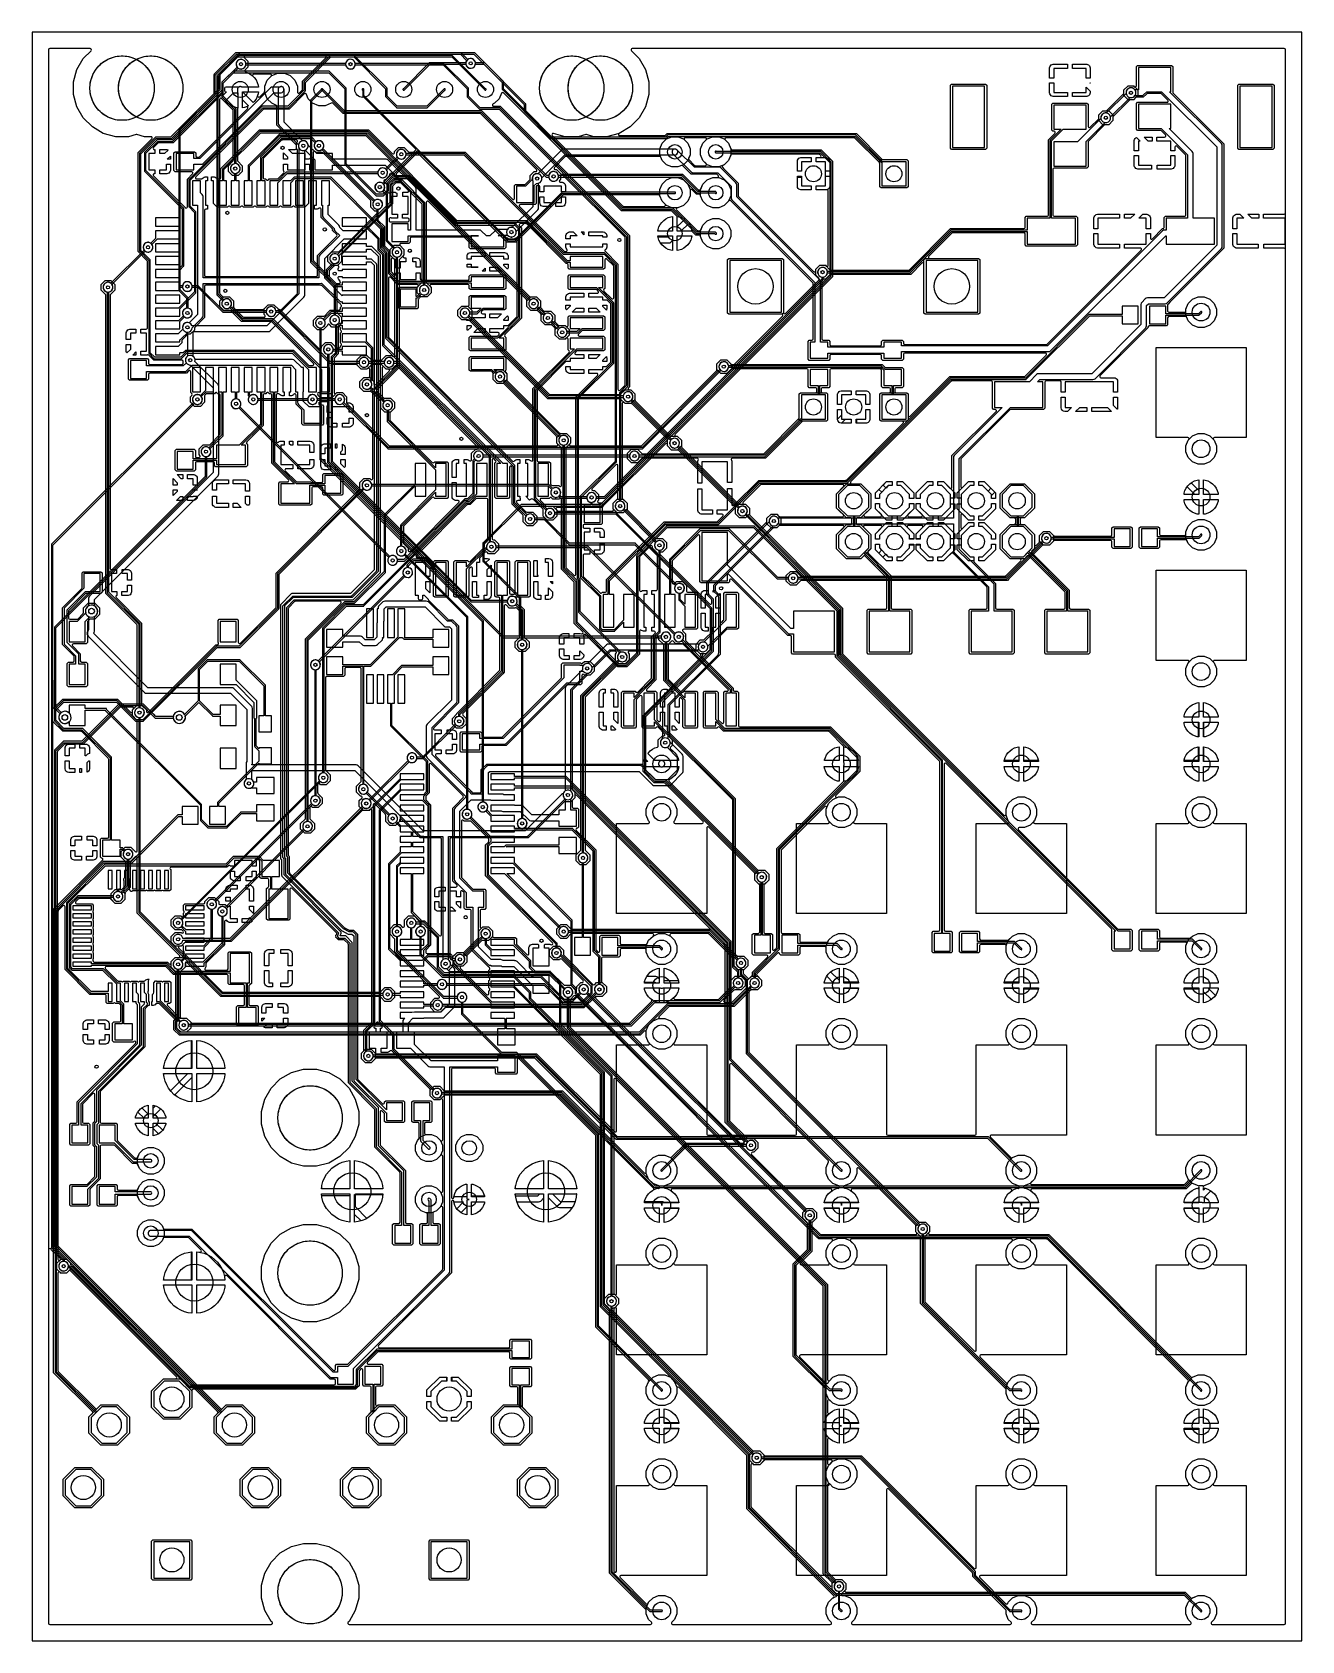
# Model space of a CAD drawing. Header units: millimetres. Extents: x 0 to 79, y 0 to 100.
import ezdxf

# ---------------------------------------------------------------- set-up
doc = ezdxf.new("R2010")
doc.units = ezdxf.units.MM

msp = doc.modelspace()

# ---------------------------------------------------------------- linework, layer by layer
at = {"layer": '16_copper'}
for points in [[(14.86, 1.02, 0.65478), (14.91, 1.15), (14.86, 1.2), (14.46, 1.88), (14.26, 2.65), (14.26, 3.45), (14.46, 4.21), (14.86, 4.9), (15.42, 5.46), (16.11, 5.86), (16.87, 6.06), (17.67, 6.06), (18.44, 5.86), (19.12, 5.46), (19.69, 4.9), (20.08, 4.21), (20.29, 3.45), (20.29, 2.65), (20.08, 1.88), (19.69, 1.2), (19.64, 1.15, 0.66819), (19.69, 1.02), (38.43, 1.02, 0.66818), (38.48, 1.15), (38.31, 1.32), (38.16, 1.67), (38.16, 2.05), (38.31, 2.4), (38.58, 2.67), (38.93, 2.81), (39.31, 2.81), (39.66, 2.67), (39.92, 2.4), (40.07, 2.05), (40.07, 1.67), (39.92, 1.32), (39.75, 1.15, 0.66818), (39.8, 1.02), (49.6, 1.02, 0.66818), (49.66, 1.15), (49.48, 1.32), (49.34, 1.67), (49.34, 2.05), (49.48, 2.4), (49.75, 2.67, 0.69841), (49.81, 2.8), (44.41, 8.21), (44.41, 11.51, 0.19891), (44.38, 11.57), (40.2, 15.75, 0.66818), (40.07, 15.7), (40.07, 15.38), (39.92, 15.03), (39.66, 14.77), (39.31, 14.62), (38.93, 14.62), (38.58, 14.77), (38.31, 15.03), (38.16, 15.38), (38.16, 15.76), (38.31, 16.11, 0.41178), (38.31, 16.22), (35.13, 19.4), (35.13, 19.4), (35.03, 19.5), (35.03, 31.38, 0.19891), (35, 31.44), (30.27, 36.17, 0.66818), (30.14, 36.12), (30.14, 35.3), (30.07, 35.23), (28.86, 35.23), (28.79, 35.3), (28.79, 35.53, 0.41421), (28.71, 35.6), (26.12, 35.6, 0.41421), (26.05, 35.53), (26.05, 27.57, 0.9244), (26.2, 27.56), (26.22, 27.67), (26.26, 27.81), (26.33, 27.95), (26.42, 28.07), (26.53, 28.18), (26.65, 28.27), (26.79, 28.33), (26.93, 28.38), (27.01, 28.39), (27.01, 27.52, 0.23791), (27.04, 27.46), (27.04, 27.45, -0.10855), (27.08, 27.44), (27.16, 27.44), (27.16, 27.44), (27.08, 27.44, 0.41421), (27.01, 27.36), (27.01, 26.49), (26.93, 26.5), (26.79, 26.55), (26.65, 26.61), (26.53, 26.7), (26.42, 26.81), (26.33, 26.93), (26.26, 27.07), (26.22, 27.21), (26.2, 27.32, 0.9244), (26.05, 27.31), (26.05, 22.87), (21.53, 18.35, 0.66818), (21.59, 18.22), (29.6, 18.22, 0.41421), (29.68, 18.3), (29.68, 18.67), (29.75, 18.75), (30.96, 18.75), (31.03, 18.67), (31.03, 17.57), (30.96, 17.5), (29.75, 17.5), (29.68, 17.57), (29.68, 17.88, 0.41421), (29.6, 17.96), (21.51, 17.96, 0.19891), (21.46, 17.94), (20.84, 17.32, 0.66818), (20.89, 17.19), (21.72, 17.19), (21.8, 17.11), (21.8, 15.91), (21.72, 15.83), (21.41, 15.83, 0.41421), (21.34, 15.76), (21.34, 14.69, 0.66819), (21.47, 14.63), (21.5, 14.67), (22.54, 14.67), (23.27, 13.93), (23.27, 12.9), (22.54, 12.16), (21.5, 12.16), (20.77, 12.9), (20.77, 13.93), (21.05, 14.21, 0.19891), (21.07, 14.27), (21.07, 15.76, 0.41421), (20.99, 15.83), (20.62, 15.83), (20.54, 15.91), (20.54, 16.84, 0.66818), (20.41, 16.89), (20.34, 16.81, 0.19891), (20.31, 16.76), (20.31, 15.86), (20.2, 15.75), (20.2, 15.75), (20.1, 15.65), (10, 15.65, 0.41421), (9.93, 15.57), (9.93, 14.51), (9.19, 13.77), (8.16, 13.77), (7.42, 14.51), (7.42, 15.54), (8.16, 16.28), (8.91, 16.28, 0.66818), (8.96, 16.41), (2.38, 23, 0.41421), (2.27, 23), (2.13, 22.86), (1.78, 22.86), (1.73, 22.91, 0.66818), (1.6, 22.86), (1.6, 16.8, 0.19891), (1.62, 16.75), (3.93, 14.44, 0.41421), (4.04, 14.44), (4.27, 14.67), (5.3, 14.67), (6.04, 13.93), (6.04, 12.9), (5.3, 12.16), (4.27, 12.16), (3.53, 12.9), (3.53, 13.93), (3.74, 14.14, 0.41421), (3.74, 14.25), (1.43, 16.56), (1.43, 16.56), (1.33, 16.66), (1.33, 45.48), (1.43, 45.58), (4.37, 48.52, 0.45857), (4.36, 48.63), (4.36, 48.64, 0.12661), (4.31, 48.65), (4.24, 48.72), (4.24, 49.83), (4.31, 49.9), (4.68, 49.9, 0.41421), (4.76, 49.98), (4.76, 54.81, 0.19891), (4.73, 54.86), (3.08, 56.52, 0.19891), (3.02, 56.54), (1.9, 56.54), (1.29, 57.15), (1.29, 57.93), (1.9, 58.54), (5.3, 58.54), (6.11, 57.73, 0.66818), (6.24, 57.79), (6.24, 57.87), (6.51, 58.15, 0.19942), (6.53, 58.2), (6.53, 63.12, 0.19891), (6.51, 63.17), (4.58, 65.11), (4.58, 83.64, 0.19891), (4.56, 83.69), (4.28, 83.97), (4.28, 84.32), (4.53, 84.57), (4.89, 84.57), (5.14, 84.32), (5.14, 83.97), (4.87, 83.69, 0.19942), (4.85, 83.64), (4.85, 66.67, 0.41421), (4.92, 66.59), (5.25, 66.59), (5.25, 66.34), (4.92, 66.34), (4.92, 65.24), (5.27, 65.24), (5.27, 64.98, 0.68569), (5.21, 64.85), (6.8, 63.26), (6.8, 58.2, 0.19891), (6.82, 58.15), (7.1, 57.87), (7.1, 57.79, 0.66818), (7.23, 57.73), (11.31, 61.82), (11.41, 61.92), (11.5, 61.92, 0.42685), (11.58, 62), (11.58, 62.01, 0.13019), (11.56, 62.05), (11.56, 63.43), (11.63, 63.5), (12.74, 63.5), (12.81, 63.43), (12.81, 62.08, 0.66818), (12.94, 62.02), (15.14, 64.22, 0.19891), (15.16, 64.27), (15.16, 66.37), (20.35, 71.57, 0.1989), (20.37, 71.62), (20.37, 72.01), (20.62, 72.26), (20.98, 72.26), (21.04, 72.2, 0.66818), (21.17, 72.26), (21.17, 77.67, 0.66818), (21.04, 77.73), (20.98, 77.67), (20.62, 77.67), (20.37, 77.92), (20.37, 78.28), (20.62, 78.53), (20.9, 78.53, 0.41421), (20.98, 78.61), (20.98, 79.04, 0.66818), (20.85, 79.09), (20.8, 79.05), (20.45, 79.05), (20.17, 79.32, 0.19942), (20.12, 79.34), (18.65, 79.34, 0.51439), (18.57, 79.24), (18.58, 79.23, 0.09781), (18.6, 79.2), (18.6, 77.6), (18.53, 77.52), (17.92, 77.52), (17.88, 77.57, 0.96488), (17.75, 77.45), (17.75, 77.44), (17.88, 77.32, 0.19942), (17.93, 77.3), (18.61, 77.3, 0.19891), (18.66, 77.32), (18.94, 77.6), (19.29, 77.6), (19.54, 77.34), (19.54, 77.03, 0.41421), (19.62, 76.95), (19.72, 76.95), (19.79, 76.94), (19.84, 76.9), (19.89, 76.86), (19.92, 76.8), (19.94, 76.73), (19.94, 76.37), (19.69, 76.37), (19.69, 76.7), (18.59, 76.7), (18.59, 76.35), (18.33, 76.35), (18.33, 76.73), (18.35, 76.8), (18.38, 76.86, 0.96045), (18.38, 77.03), (17.93, 77.03, 0.1989), (17.88, 77.01), (17.82, 76.96, 0.66819), (17.88, 76.83), (18.04, 76.83), (18.11, 76.75), (18.11, 75.65), (18.04, 75.57), (16.84, 75.57), (16.76, 75.65), (16.76, 76.49, 0.19891), (16.74, 76.54), (16.4, 76.88), (16.4, 77.44, 0.66819), (16.27, 77.49), (16.23, 77.45), (16.17, 77.41), (16.11, 77.4), (16, 77.4), (16, 77.65), (16.07, 77.65), (16.07, 79.15), (15.57, 79.15), (15.57, 77.65), (15.65, 77.65), (15.65, 77.4), (15.54, 77.4), (15.48, 77.41), (15.42, 77.45), (15.36, 77.5, 0.19892), (15.31, 77.52), (15.23, 77.52, 0.41421), (15.16, 77.45), (15.16, 74.57, 0.56788), (15.3, 74.52), (15.35, 74.55), (15.42, 74.57), (15.65, 74.57), (15.65, 74.32), (15.65, 74.32), (15.45, 74.32), (15.45, 73.12), (16.2, 73.12), (16.2, 72.86), (15.79, 72.86, 0.66818), (15.73, 72.73), (16.4, 72.07, 0.19891), (16.45, 72.04), (17.3, 72.04, 0.25975), (17.37, 72.01), (17.98, 72.01, 0.41421), (18.06, 72.09), (18.06, 72.5), (18.13, 72.57), (19.24, 72.57), (19.31, 72.5), (19.31, 71.29), (19.24, 71.22), (18.13, 71.22), (18.06, 71.29), (18.06, 71.67, 0.41421), (17.98, 71.74), (17.45, 71.74, 0.41421), (17.38, 71.67), (17.38, 70.66), (17.3, 70.59), (15.4, 70.59), (15.32, 70.66), (15.32, 71.97), (15.4, 72.04), (15.86, 72.04, 0.66818), (15.92, 72.17), (14.89, 73.2), (14.89, 77.45, 0.41421), (14.81, 77.52), (14.72, 77.52, 0.6305), (14.57, 77.57), (14.53, 77.52), (14.43, 77.52, 0.41421), (14.36, 77.45), (14.36, 75.55), (13.33, 74.53, 0.41421), (13.33, 74.42), (13.38, 74.37), (13.38, 73.06), (13.3, 72.99), (11.4, 72.99), (11.32, 73.06), (11.32, 73.22, 0.41421), (11.25, 73.3), (10.21, 73.3, 0.41421), (10.14, 73.22), (10.14, 72.79), (10.06, 72.72), (8.96, 72.72), (8.88, 72.79), (8.88, 74), (8.96, 74.07), (10.06, 74.07), (10.14, 74), (10.14, 73.64, 0.41421), (10.21, 73.56), (10.36, 73.56, 0.66818), (10.42, 73.69), (10.37, 73.74), (10.37, 74.1), (10.62, 74.35), (11.01, 74.35, 0.19941), (11.07, 74.37), (11.67, 74.98, 0.19891), (11.69, 75.03), (11.69, 77.45, 0.41421), (11.61, 77.52), (11.52, 77.52, 0.6305), (11.37, 77.57), (11.33, 77.52), (10.85, 77.52, 0.19891), (10.79, 77.5), (10.72, 77.43, 0.1989), (10.7, 77.37), (10.7, 76.99), (10.45, 76.73), (10.09, 76.73), (9.84, 76.99), (9.84, 77.34), (9.92, 77.42, 0.41421), (9.92, 77.53), (9.85, 77.6), (9.85, 78.89, 0.66818), (9.72, 78.95), (9.58, 78.81), (7.31, 78.81, 0.41421), (7.23, 78.73), (7.23, 78.43), (7.16, 78.36), (6.05, 78.36), (5.98, 78.43), (5.98, 79.64), (6.05, 79.71), (7.16, 79.71), (7.23, 79.64), (7.23, 79.42, 0.41421), (7.31, 79.34), (9.32, 79.34, 0.41421), (9.39, 79.42), (9.39, 79.53, 0.41421), (9.32, 79.61), (7.55, 79.61), (7.45, 79.71), (7.45, 79.71), (7.26, 79.9, 0.20459), (7.21, 79.94), (7.2, 79.94, 0.18416), (7.14, 79.93), (6.76, 79.93), (6.76, 80.18), (7.1, 80.18), (7.1, 81.28), (6.76, 81.28), (6.76, 81.54), (7.08, 81.54, 0.41421), (7.16, 81.61), (7.16, 85.75, 0.19891), (7.13, 85.8), (6.58, 86.36), (6.58, 92.51), (7.44, 93.37, 0.66818), (7.39, 93.5), (6.97, 93.5), (6.5, 93.63, 0.13165), (6.46, 93.63), (5.99, 93.5), (5.19, 93.5), (4.42, 93.71), (3.74, 94.11), (3.17, 94.67), (2.78, 95.36), (2.57, 96.12), (2.57, 96.92), (2.78, 97.68), (3.17, 98.37), (3.66, 98.85, 0.66818), (3.6, 98.98), (1.09, 98.98, 0.41421), (1.02, 98.91), (1.02, 1.09, 0.41421), (1.09, 1.02), (14.85, 1.02)], [(17.67, 79.15), (17.19, 79.15), (16.21, 80.13), (16.21, 80.13), (16.2, 80.14), (16.2, 80.14), (16.2, 80.14), (16.18, 80.14), (16.18, 80.14), (16.18, 80.14), (9.6, 80.14), (9.6, 80.14), (9.59, 80.14), (9.59, 80.14), (9.58, 80.14), (9.57, 80.13), (9.57, 80.13), (9.57, 80.13), (9.23, 79.79), (7.62, 79.79), (7.33, 80.07), (7.33, 85.83), (7.33, 85.84), (7.33, 85.84), (7.33, 85.85), (7.33, 85.85), (7.32, 85.86), (7.32, 85.86), (7.32, 85.86), (6.76, 86.43), (6.76, 92.44), (7.71, 93.39), (8.62, 93.39), (8.63, 93.39), (8.64, 93.39), (8.64, 93.39), (8.64, 93.39), (8.65, 93.4), (8.65, 93.4), (8.65, 93.4), (11.68, 96.43), (11.68, 96.43), (11.68, 96.43), (11.69, 96.44), (11.69, 96.44), (11.69, 96.45), (11.69, 96.46), (11.69, 96.46), (11.69, 97.37), (12.95, 98.63), (26.61, 98.63), (27, 98.24, 0.96628), (27.48, 97.86), (27.51, 97.9, 0.10101), (27.55, 98.01), (28.07, 98.01), (29.2, 96.88), (29.2, 96.46), (29.2, 96.45), (29.21, 96.44), (29.21, 96.44), (29.21, 96.44), (29.22, 96.43), (29.22, 96.43), (29.22, 96.43), (36.64, 89), (36.64, 89), (36.65, 88.99), (36.65, 88.99), (36.65, 88.99), (36.67, 88.99), (36.67, 88.99), (36.67, 88.99), (39.76, 88.99), (41.26, 87.49), (41.27, 87.49), (41.27, 87.48), (41.27, 87.48), (41.28, 87.48), (41.29, 87.48), (41.29, 87.48), (41.29, 87.48), (42.43, 87.48), (42.44, 87.45), (42.46, 87.44), (42.47, 87.44), (42.49, 87.44), (42.5, 87.44), (42.52, 87.45), (42.52, 87.47), (42.52, 87.48), (42.52, 87.51), (42.49, 87.55), (42.48, 87.55), (42.48, 87.55), (42.48, 87.55), (42.47, 87.56), (42.47, 87.56), (42.47, 87.56), (42.47, 87.56), (42.46, 87.57), (42.45, 87.57), (42.45, 87.57), (41.31, 87.57), (39.81, 89.06), (39.81, 89.07), (39.8, 89.07), (39.8, 89.07), (39.8, 89.07), (39.78, 89.08), (39.78, 89.08), (39.78, 89.08), (36.69, 89.08), (29.29, 96.47), (29.29, 96.9), (29.29, 96.91), (29.29, 96.91), (29.29, 96.91), (29.29, 96.92), (29.28, 96.93), (29.28, 96.93), (29.28, 96.93), (28.12, 98.09), (28.12, 98.09), (28.11, 98.1), (28.11, 98.1), (28.11, 98.1), (28.09, 98.1), (28.09, 98.1), (28.09, 98.1), (27.55, 98.1, 0.56658), (27.07, 98.3), (26.66, 98.71), (26.65, 98.71), (26.65, 98.72), (26.65, 98.72), (26.64, 98.72), (26.63, 98.72), (26.63, 98.72), (26.63, 98.72), (12.93, 98.72), (12.93, 98.72), (12.92, 98.72), (12.92, 98.72), (12.92, 98.72), (12.9, 98.71), (12.9, 98.71), (12.9, 98.71), (11.61, 97.42), (11.61, 97.42), (11.61, 97.41), (11.61, 97.41), (11.61, 97.41), (11.6, 97.39), (11.6, 97.39), (11.6, 97.39), (11.6, 96.47), (8.6, 93.48), (7.69, 93.48), (7.68, 93.48), (7.68, 93.48), (7.68, 93.48), (7.67, 93.48), (7.66, 93.47), (7.66, 93.47), (7.66, 93.47), (6.68, 92.49), (6.68, 92.48), (6.67, 92.48), (6.67, 92.48), (6.67, 92.47), (6.67, 92.46), (6.67, 92.46), (6.67, 92.46), (6.67, 86.41), (6.67, 86.4), (6.67, 86.4), (6.67, 86.4), (6.67, 86.39), (6.68, 86.38), (6.68, 86.38), (6.68, 86.38), (7.25, 85.81), (7.25, 80.05), (7.25, 80.05), (7.25, 80.04), (7.25, 80.04), (7.25, 80.04), (7.26, 80.02), (7.26, 80.02), (7.26, 80.02), (7.57, 79.71), (7.57, 79.71), (7.58, 79.7), (7.58, 79.7), (7.58, 79.7), (7.6, 79.7), (7.6, 79.7), (7.6, 79.7), (9.25, 79.7), (9.25, 79.7), (9.26, 79.7), (9.26, 79.7), (9.26, 79.7), (9.28, 79.71), (9.28, 79.71), (9.28, 79.71), (9.62, 80.05), (16.16, 80.05), (17.17, 79.04), (17.17, 77.65), (17.67, 77.65)], [(9.17, 85.21), (9.41, 85.45), (9.41, 85.45), (9.42, 85.46), (9.42, 85.46), (9.42, 85.46), (9.42, 85.48), (9.42, 85.48), (9.42, 85.48), (9.42, 89.03), (9.42, 89.04), (9.42, 89.05), (9.42, 89.05), (9.42, 89.05), (9.41, 89.06), (9.41, 89.06), (9.41, 89.06), (7.07, 91.41), (7.07, 92.48), (7.8, 93.21), (8.71, 93.21), (8.72, 93.21), (8.72, 93.21), (8.73, 93.21), (8.73, 93.21), (8.74, 93.22), (8.74, 93.22), (8.74, 93.22), (11.86, 96.34), (11.86, 96.34), (11.86, 96.35), (11.86, 96.35), (11.86, 96.35), (11.87, 96.37), (11.87, 96.37), (11.87, 96.37), (11.87, 96.84), (12.8, 97.77, 0.96628), (13.18, 98.24), (13.14, 98.27, 0.82485), (12.74, 97.83), (11.79, 96.89), (11.79, 96.88), (11.78, 96.88), (11.78, 96.88), (11.78, 96.87), (11.78, 96.86), (11.78, 96.86), (11.78, 96.86), (11.78, 96.39), (8.69, 93.3), (7.78, 93.3), (7.77, 93.3), (7.77, 93.3), (7.77, 93.3), (7.76, 93.3), (7.75, 93.29), (7.75, 93.29), (7.75, 93.29), (6.99, 92.53), (6.99, 92.53), (6.98, 92.52), (6.98, 92.52), (6.98, 92.52), (6.98, 92.5), (6.98, 92.5), (6.98, 92.5), (6.98, 91.39), (6.98, 91.38), (6.98, 91.38), (6.98, 91.38), (6.98, 91.37), (6.99, 91.36), (6.99, 91.36), (6.99, 91.36), (9.33, 89.01), (9.33, 85.5), (9.09, 85.25), (7.67, 85.25), (7.67, 84.75), (9.17, 84.75)], [(12.98, 96.61, 0.09406), (12.91, 96.62), (12.88, 96.61, 0.05846), (12.84, 96.59), (12.03, 96.59, 0.41421), (11.96, 96.51), (11.96, 96.36, 0.54623), (12.07, 96.29), (11.85, 96.06, 0.50049), (11.73, 96.08), (8.77, 93.12), (7.87, 93.12, 0.19891), (7.81, 93.1), (7.54, 92.83, 0.84313), (7.63, 92.7), (7.63, 92.45), (7.24, 92.45), (7.24, 91.45), (7.63, 91.45), (7.63, 91.19, 0.87159), (7.54, 91.06), (9.52, 89.09, 0.66818), (9.65, 89.14), (9.65, 90.87), (9.97, 91.19, 0.66818), (9.92, 91.32), (8.88, 91.32), (8.81, 91.4), (8.81, 92.5), (8.88, 92.57), (10.09, 92.57), (10.16, 92.5), (10.16, 92.31, 0.41421), (10.24, 92.23), (10.35, 92.23, 0.19891), (10.4, 92.26), (13.38, 95.23, 0.78834), (13.3, 95.36), (13.2, 95.32), (13.08, 95.3), (13.08, 96.29), (14.06, 96.29), (14.04, 96.17), (14.01, 96.07, 0.78834), (14.14, 95.99), (14.43, 96.28, 0.19891), (14.45, 96.34), (14.45, 96.64), (14.61, 97.01), (14.89, 97.3), (15.27, 97.45), (15.67, 97.45), (16.04, 97.3), (16.33, 97.01), (16.48, 96.64), (16.48, 96.29, 0.66818), (16.61, 96.23), (16.78, 96.4, 0.19891), (16.8, 96.45), (16.8, 96.96), (18.26, 98.42, 0.66818), (18.21, 98.55), (13.24, 98.55, 0.66818), (13.18, 98.42), (13.41, 98.19), (13.41, 97.83), (13.23, 97.66, 0.56004), (13.26, 97.53), (13.37, 97.5), (13.53, 97.42), (13.67, 97.31), (13.8, 97.18), (13.91, 97.04), (13.99, 96.88), (14.04, 96.71), (14.06, 96.59), (13.02, 96.59), (13.01, 96.6)], [(36.61, 70.25, 0.82485), (36.58, 70.84), (36.58, 77.55), (37.01, 77.98), (37.02, 77.98), (37.02, 77.99), (37.02, 77.99), (37.02, 77.99), (37.03, 78.01), (37.03, 78.01), (37.03, 78.01), (37.03, 87.3), (37.03, 87.31), (37.03, 87.31), (37.02, 87.31), (37.02, 87.32), (37.01, 87.33), (37.01, 87.33), (37.01, 87.33), (29.06, 95.29), (29.05, 95.29), (29.05, 95.3), (29.05, 95.3), (29.04, 95.3), (29.03, 95.3), (29.03, 95.3), (29.03, 95.3), (27.84, 95.3), (27.11, 96.03), (27.11, 96.5), (27.11, 96.51), (27.11, 96.51), (27.11, 96.51), (27.11, 96.52), (27.1, 96.53), (27.1, 96.53), (27.1, 96.53), (25.59, 98.04), (25.59, 98.05), (25.58, 98.05), (25.58, 98.05), (25.58, 98.05), (25.56, 98.06), (25.56, 98.06), (25.56, 98.06), (20.08, 98.06, 0.96628), (19.48, 97.99), (19.48, 97.94, 0.82485), (20.08, 97.97), (25.54, 97.97), (27.03, 96.48), (27.03, 96.01), (27.03, 96.01), (27.03, 96), (27.03, 96), (27.03, 96), (27.04, 95.98), (27.04, 95.98), (27.04, 95.98), (27.79, 95.22), (27.8, 95.22), (27.8, 95.22), (27.81, 95.22), (27.81, 95.22), (27.82, 95.21), (27.83, 95.21), (27.83, 95.21), (29.01, 95.21), (36.94, 87.28), (36.94, 78.03), (36.51, 77.6), (36.5, 77.59), (36.5, 77.59), (36.5, 77.59), (36.5, 77.58), (36.49, 77.57), (36.49, 77.57), (36.49, 77.57), (36.49, 70.84), (36.47, 70.84), (36.42, 70.82), (36.38, 70.8), (36.34, 70.77), (36.31, 70.74), (36.28, 70.7), (36.26, 70.66), (36.24, 70.61), (36.23, 70.57), (36.23, 70.52), (36.24, 70.47), (36.26, 70.43), (36.28, 70.38), (36.31, 70.34), (36.34, 70.31), (36.38, 70.28), (36.42, 70.26), (36.47, 70.25), (36.51, 70.24), (36.56, 70.24)], [(64.2, 78.27), (64.2, 77.62), (63.95, 77.62), (63.95, 78.24, 0.41421), (63.87, 78.32), (63, 78.32, 0.41421), (62.93, 78.24), (62.93, 76.62), (62.85, 76.54), (60.82, 76.54, 0.19891), (60.76, 76.52), (57.72, 73.48, 0.19891), (57.7, 73.42), (57.7, 71.76, 0.66818), (57.83, 71.71), (58.18, 72.06), (58.52, 72.06), (58.52, 71.81), (58.28, 71.81), (57.73, 71.26), (57.73, 70.48), (58.28, 69.93), (58.52, 69.93), (58.52, 69.67), (58.18, 69.67), (57.83, 70.03, 0.66818), (57.7, 69.97), (57.7, 69.22, 0.66818), (57.83, 69.17), (58.18, 69.52), (58.52, 69.52), (58.52, 69.27), (58.28, 69.27), (57.73, 68.72), (57.73, 67.94), (58.28, 67.39), (58.52, 67.39), (58.52, 67.1, 0.19891), (58.54, 67.05), (59.7, 65.9), (59.7, 65.9), (59.87, 65.72), (59.87, 64.21, 0.41421), (59.95, 64.13), (60.95, 64.13), (61.02, 64.06), (61.02, 61.42), (60.95, 61.34), (58.3, 61.34), (58.23, 61.42), (58.23, 64.06), (58.3, 64.13), (59.26, 64.13, 0.41421), (59.34, 64.21), (59.34, 65.47, 0.19891), (59.32, 65.52), (57.34, 67.5), (57.34, 67.5), (57.22, 67.62, 0.41421), (57.11, 67.62), (56.63, 67.13), (56.29, 67.13), (56.29, 67.39), (56.52, 67.39), (57.07, 67.94), (57.07, 68.72), (56.52, 69.27), (55.74, 69.27), (55.19, 68.72), (55.19, 68.48), (54.94, 68.48), (54.94, 68.82), (55.33, 69.21, 0.66818), (55.28, 69.34), (54.45, 69.34, 0.66818), (54.4, 69.21), (54.79, 68.82), (54.79, 68.48), (54.53, 68.48), (54.53, 68.72), (53.98, 69.27), (53.2, 69.27), (52.65, 68.72), (52.65, 68.48), (52.4, 68.48), (52.4, 68.82), (52.79, 69.21, 0.66818), (52.74, 69.34), (51.73, 69.34, 0.66818), (51.68, 69.21), (52.12, 68.77), (52.12, 67.88), (51.96, 67.73, 0.41421), (51.96, 67.62), (53.38, 66.2), (53.38, 64.21, 0.41421), (53.46, 64.13), (54.6, 64.13), (54.67, 64.06), (54.67, 61.42), (54.6, 61.34), (51.95, 61.34), (51.88, 61.42), (51.88, 64.06), (51.95, 64.13), (53.04, 64.13, 0.41421), (53.12, 64.21), (53.12, 66.05, 0.19891), (53.1, 66.11), (51.77, 67.43, 0.41421), (51.67, 67.43), (51.5, 67.26), (50.61, 67.26), (49.99, 67.88), (49.99, 68.77), (50.43, 69.21, 0.66818), (50.38, 69.34), (46.47, 69.34, 0.19891), (46.41, 69.32), (46.27, 69.18), (45.92, 69.18), (45.66, 69.43), (45.66, 69.79), (45.92, 70.04), (46.27, 70.04), (46.41, 69.9, 0.19891), (46.47, 69.88), (50.35, 69.88, 0.66818), (50.41, 70.01), (49.99, 70.42), (49.99, 71.31), (50.42, 71.75, 0.66818), (50.37, 71.88), (45.29, 71.88, 0.19891), (45.24, 71.85), (44.18, 70.79, 0.66818), (44.23, 70.66), (44.32, 70.66), (44.57, 70.41), (44.57, 70.02, 0.19941), (44.59, 69.97), (50.36, 64.2), (50.36, 61.38, 0.19891), (50.38, 61.33), (60.39, 51.33, 0.66818), (60.52, 51.38), (60.52, 51.7), (60.66, 52.05), (60.93, 52.31), (61.28, 52.46), (61.66, 52.46), (62.01, 52.31), (62.28, 52.05), (62.42, 51.7), (62.42, 51.32), (62.28, 50.97), (62.01, 50.7), (61.66, 50.55), (61.34, 50.55, 0.66818), (61.29, 50.42), (67.45, 44.26, 0.19891), (67.51, 44.24), (68.28, 44.24), (68.36, 44.16), (68.36, 42.96), (68.28, 42.88), (67.18, 42.88), (67.1, 42.96), (67.1, 44.18, 0.27141), (67.08, 44.25), (56.8, 54.53, 0.66818), (56.67, 54.48), (56.67, 44.19, 0.41421), (56.75, 44.11), (57.11, 44.11), (57.18, 44.04), (57.18, 42.83), (57.11, 42.76), (56, 42.76), (55.93, 42.83), (55.93, 44.04), (56, 44.11), (56.33, 44.11, 0.41421), (56.41, 44.19), (56.41, 54.63, 0.19891), (56.38, 54.69), (50.02, 61.05), (50.02, 61.05), (49.92, 61.15), (49.92, 61.26, 0.41421), (49.84, 61.34), (47.25, 61.34), (47.18, 61.42), (47.18, 62.42, 0.41421), (47.1, 62.5), (46.96, 62.5), (43.48, 65.98, 0.66818), (43.34, 65.93), (43.34, 65.84), (43.27, 65.77), (41.57, 65.77), (41.49, 65.84), (41.49, 68.68, 0.66818), (41.36, 68.73), (39.81, 67.18, 0.19891), (39.78, 67.12), (39.78, 65.78, 0.66818), (39.91, 65.72), (40.05, 65.86), (40.41, 65.86), (40.66, 65.61), (40.66, 65.25, 0.41421), (40.73, 65.18), (41.28, 65.18), (41.35, 65.1), (41.35, 62.96), (41.28, 62.89), (40.49, 62.89, 0.66818), (40.44, 62.76), (40.61, 62.59), (40.61, 62.2, 0.19941), (40.64, 62.14), (41.13, 61.65, 0.66818), (41.26, 61.7), (41.26, 61.96), (41.52, 62.22), (41.72, 62.22, 0.19891), (41.77, 62.24), (42.29, 62.76, 0.19891), (42.32, 62.82), (42.32, 63.02), (42.49, 63.02), (42.49, 63.88), (42.75, 63.88), (42.75, 63.4, 0.66818), (42.88, 63.35), (42.95, 63.42, 0.19891), (42.98, 63.48), (42.98, 65.1), (43.05, 65.18), (43.82, 65.18), (43.89, 65.1), (43.89, 62.96), (43.82, 62.89), (43.21, 62.89, 0.19891), (43.15, 62.87), (42.15, 61.86, 0.19891), (42.12, 61.81), (42.12, 61.61), (41.87, 61.36), (41.61, 61.36, 0.66818), (41.55, 61.23), (43.56, 59.22), (43.56, 59.11, 0.41421), (43.64, 59.03), (43.82, 59.03), (43.89, 58.96), (43.89, 56.88, 0.41421), (43.97, 56.81), (49.62, 56.81), (51.43, 55), (51.43, 54.04), (51.33, 53.94), (49.94, 52.55, 0.82069), (50.02, 52.42), (50.1, 52.46), (50.48, 52.46), (50.83, 52.31), (51.1, 52.05), (51.24, 51.7), (51.24, 51.32), (51.1, 50.97), (50.83, 50.7), (50.48, 50.55), (50.1, 50.55), (49.75, 50.7), (49.48, 50.97), (49.34, 51.32), (49.34, 51.7), (49.37, 51.78, 0.82069), (49.25, 51.86), (46.56, 49.17, 0.19891), (46.54, 49.12), (46.54, 44.06, 0.41421), (46.62, 43.98), (47.63, 43.98), (47.7, 43.91), (47.7, 43.5, 0.41421), (47.78, 43.43), (49.39, 43.43, 0.30335), (49.46, 43.47), (49.48, 43.55), (49.75, 43.81), (50.1, 43.96), (50.48, 43.96), (50.83, 43.81), (51.1, 43.55), (51.24, 43.2), (51.24, 42.82), (51.1, 42.47), (50.83, 42.2), (50.48, 42.05), (50.1, 42.05), (49.75, 42.2), (49.48, 42.47), (49.34, 42.82), (49.34, 43.08, 0.41421), (49.26, 43.16), (47.78, 43.16, 0.41421), (47.7, 43.08), (47.7, 42.7), (47.63, 42.63), (46.53, 42.63), (46.45, 42.7, 0.64728), (46.32, 42.75), (45.05, 41.48, 0.47646), (45.05, 41.35), (45.32, 41.07), (45.32, 40.72), (45.07, 40.46), (44.72, 40.46), (44.67, 40.51, 0.66818), (44.54, 40.46), (44.54, 36.62, 0.19891), (44.56, 36.57), (55.08, 26.06, 0.1989), (55.13, 26.03), (55.52, 26.03), (55.77, 25.78), (55.77, 25.43), (55.72, 25.38, 0.66818), (55.78, 25.25), (63.17, 25.25), (72.02, 16.4, 0.30334), (72.11, 16.38), (72.45, 16.53), (72.83, 16.53), (73.18, 16.38), (73.45, 16.11), (73.6, 15.76), (73.6, 15.38), (73.45, 15.03), (73.18, 14.77), (72.83, 14.62), (72.45, 14.62), (72.1, 14.77), (71.84, 15.03), (71.69, 15.38), (71.69, 15.76), (71.84, 16.12, 0.3695), (71.83, 16.21), (63.09, 24.96, 0.19891), (63.03, 24.98), (62.09, 24.98, 0.66818), (62.04, 24.85), (62.28, 24.61), (62.42, 24.26), (62.42, 23.88), (62.28, 23.53), (62.01, 23.27), (61.66, 23.12), (61.28, 23.12), (60.93, 23.27), (60.66, 23.53), (60.52, 23.88), (60.52, 24.26), (60.66, 24.61), (60.9, 24.85, 0.66818), (60.84, 24.98), (50.92, 24.98, 0.66818), (50.86, 24.85), (51.1, 24.61), (51.24, 24.26), (51.24, 23.88), (51.1, 23.53), (50.83, 23.27), (50.48, 23.12), (50.1, 23.12), (49.75, 23.27), (49.48, 23.53), (49.34, 23.88), (49.34, 24.26), (49.48, 24.61), (49.72, 24.85, 0.66818), (49.67, 24.98), (48.88, 24.98), (48.78, 25.08), (33.78, 40.09, 0.41421), (33.67, 40.09), (33.45, 39.86, 0.19942), (33.43, 39.81), (33.43, 38.18, 0.19891), (33.45, 38.13), (49.43, 22.15), (49.43, 16.24, 0.66818), (49.56, 16.19), (49.75, 16.38), (50.1, 16.53), (50.48, 16.53), (50.83, 16.38), (51.1, 16.11), (51.24, 15.76), (51.24, 15.38), (51.1, 15.03), (50.83, 14.77), (50.48, 14.62), (50.1, 14.62), (49.75, 14.77), (49.56, 14.96, 0.66818), (49.43, 14.91), (49.43, 14.2, 0.57291), (49.54, 14.14), (49.55, 14.14, 0.15369), (49.59, 14.18), (49.73, 14.28), (49.88, 14.36), (50.04, 14.41), (50.14, 14.43), (50.14, 13.43, 0.23791), (50.17, 13.37), (50.18, 13.37, -0.10855), (50.22, 13.36), (50.29, 13.36), (50.29, 13.36), (50.22, 13.36, 0.41421), (50.14, 13.28), (50.14, 12.29), (50.04, 12.31), (49.88, 12.36), (49.73, 12.44), (49.59, 12.53, 0.87383), (49.43, 12.51), (49.43, 11.02, 0.66818), (49.56, 10.97), (49.75, 11.17), (50.1, 11.31), (50.48, 11.31), (50.83, 11.17), (51.1, 10.9), (51.24, 10.55), (51.24, 10.17), (51.1, 9.82), (50.83, 9.55), (50.48, 9.41), (50.1, 9.41), (49.75, 9.55), (49.56, 9.75, 0.66818), (49.43, 9.69), (49.43, 4.31, 0.19891), (49.45, 4.26), (49.88, 3.83, 0.1989), (49.93, 3.81), (50.32, 3.81), (50.57, 3.56), (50.57, 3.2), (50.52, 3.15, 0.66818), (50.58, 3.02), (71.66, 3.02), (72.01, 2.68, 0.30334), (72.09, 2.66), (72.45, 2.81), (72.83, 2.81), (73.18, 2.67), (73.45, 2.4), (73.6, 2.05), (73.6, 1.67), (73.45, 1.32), (73.28, 1.15, 0.66818), (73.33, 1.02), (77.81, 1.02, 0.41421), (77.88, 1.09), (77.88, 86.5, 0.41421), (77.81, 86.58), (76.54, 86.58), (76.54, 86.83), (77.87, 86.83), (77.87, 88.43), (76.52, 88.43), (76.52, 88.68), (77.81, 88.68, 0.41421), (77.88, 88.76), (77.88, 98.91, 0.41421), (77.81, 98.98), (37.29, 98.98, 0.66818), (37.24, 98.85), (37.72, 98.37), (38.12, 97.68), (38.32, 96.92), (38.32, 96.12), (38.12, 95.36), (37.72, 94.67), (37.16, 94.11), (36.47, 93.71), (35.7, 93.5), (34.91, 93.5), (34.44, 93.63, 0.13165), (34.4, 93.63), (33.93, 93.5), (33.13, 93.5), (32.39, 93.7, 0.76733), (32.32, 93.57), (36.7, 89.19, 0.19891), (36.76, 89.17), (39.28, 89.17, 0.66818), (39.33, 89.3), (39.14, 89.49), (39, 89.83), (39, 90.21), (39.14, 90.55), (39.41, 90.82), (39.75, 90.96), (40.13, 90.96), (40.47, 90.82), (40.74, 90.55), (40.88, 90.21), (40.88, 89.83), (40.74, 89.49), (40.47, 89.22), (40.13, 89.08, 0.75797), (40.05, 88.95), (41.33, 87.68, 0.19891), (41.38, 87.66), (41.48, 87.66, 0.30335), (41.55, 87.7), (41.68, 88.01), (41.95, 88.28), (42.29, 88.42), (42.67, 88.42), (43.01, 88.28), (43.28, 88.01), (43.42, 87.67), (43.42, 87.29), (43.28, 86.95), (43.01, 86.68), (42.67, 86.54), (42.29, 86.54), (41.95, 86.68), (41.68, 86.95), (41.54, 87.29, 0.48942), (41.46, 87.39), (41.24, 87.39), (41.02, 87.61, 0.19891), (40.96, 87.63), (40.09, 87.63), (40.09, 88.5, 0.19891), (40.07, 88.56), (39.75, 88.88, 0.19891), (39.7, 88.9), (36.62, 88.9), (29.29, 96.22, 0.53452), (29.17, 96.2), (29.03, 95.86), (28.74, 95.58), (28.65, 95.54, 0.82069), (28.68, 95.39), (29.08, 95.39), (37.12, 87.36), (37.12, 77.95), (37.06, 77.9, 0.66818), (37.12, 77.77), (37.21, 77.77), (37.46, 77.52), (37.46, 77.13, 0.19941), (37.48, 77.08), (39.65, 74.91, 0.1989), (39.71, 74.88), (40.09, 74.88), (40.35, 74.63), (40.35, 74.28), (40.09, 74.02), (39.74, 74.02), (39.49, 74.28), (39.49, 74.66, 0.19941), (39.46, 74.72), (37.29, 76.89, 0.1989), (37.24, 76.91), (36.85, 76.91), (36.8, 76.96, 0.66818), (36.67, 76.91), (36.67, 71.05, 0.19891), (36.69, 70.99), (36.97, 70.72), (36.97, 70.36), (36.72, 70.11), (36.36, 70.11), (36.11, 70.36), (36.11, 70.72), (36.38, 70.99, 0.19942), (36.4, 71.05), (36.4, 73.06, 0.66818), (36.27, 73.11), (34.8, 71.64, 0.66818), (34.85, 71.51), (34.94, 71.51), (35.19, 71.25), (35.19, 70.9, 0.84009), (35.22, 70.74), (35.35, 70.74), (35.42, 70.67), (35.42, 69.46), (35.35, 69.39), (34.3, 69.39, 0.41421), (34.23, 69.31), (34.23, 69.25, 0.41421), (34.3, 69.17), (34.65, 69.17), (34.65, 68.92), (34.3, 68.92), (34.3, 67.81), (34.65, 67.81), (34.65, 67.56), (34.3, 67.56, 0.41421), (34.23, 67.48), (34.23, 66.23, 0.19891), (34.25, 66.17), (35.29, 65.14, 0.41422), (35.39, 65.14), (35.43, 65.18), (35.62, 65.18, 0.41421), (35.69, 65.25), (35.69, 65.97), (39.28, 69.56), (42.54, 69.56, 0.19891), (42.59, 69.59), (42.92, 69.91, 0.66818), (42.87, 70.04), (42.57, 70.04), (42.57, 70.3), (43.22, 70.3), (43.22, 71.64), (43.47, 71.64), (43.47, 70.65, 0.66818), (43.6, 70.59), (45.15, 72.14), (50.54, 72.14, 0.19891), (50.6, 72.16), (54.12, 75.69, 0.66818), (54.07, 75.82), (52.75, 75.82), (52.67, 75.89), (52.67, 77.51), (52.75, 77.58), (53.26, 77.58, 0.41421), (53.34, 77.66), (53.34, 77.82, 0.41421), (53.26, 77.9), (52.86, 77.9), (52.79, 77.97), (52.79, 78.96, 0.14431), (52.78, 79), (52.77, 79.01, 0.38904), (52.68, 79.08), (49.65, 79.08, 0.41421), (49.57, 79), (49.57, 77.97), (49.5, 77.9), (49.1, 77.9, 0.41421), (49.03, 77.82), (49.03, 77.66, 0.41421), (49.1, 77.58), (49.36, 77.58), (49.43, 77.51), (49.43, 75.89), (49.36, 75.82), (47.9, 75.82, 0.19891), (47.85, 75.8), (45.57, 73.52), (43.51, 73.52, 0.49578), (43.45, 73.39), (43.47, 73.33), (43.47, 72.01), (43.22, 72.01), (43.22, 73.3), (41.62, 73.3), (41.62, 71.96), (41.36, 71.96), (41.36, 73.33), (41.38, 73.39, 0.63879), (41.32, 73.52), (37.93, 73.52, 0.19891), (37.88, 73.5), (37.61, 73.22), (37.25, 73.22), (37, 73.48), (37, 73.83), (37.25, 74.08), (37.61, 74.08), (37.88, 73.81, 0.19942), (37.93, 73.79), (45.43, 73.79, 0.19891), (45.48, 73.81), (47.65, 75.98, 0.19891), (47.67, 76.03), (47.67, 77.51), (47.75, 77.58), (48.69, 77.58, 0.41421), (48.76, 77.66), (48.76, 77.82, 0.41421), (48.69, 77.9), (48.29, 77.9), (48.22, 77.97), (48.22, 79, 0.41421), (48.14, 79.08), (43.49, 79.08, 0.19891), (43.44, 79.05), (43.16, 78.78), (42.8, 78.78), (42.55, 79.03), (42.55, 79.39), (42.8, 79.64), (43.16, 79.64), (43.44, 79.37, 0.19942), (43.49, 79.34), (52.82, 79.34), (52.99, 79.17, 0.19891), (53.04, 79.15), (54.07, 79.15), (54.14, 79.08), (54.14, 77.97), (54.07, 77.9), (53.68, 77.9, 0.41421), (53.61, 77.82), (53.61, 77.66, 0.41421), (53.68, 77.58), (54.36, 77.58), (54.43, 77.51), (54.43, 76.19, 0.66818), (54.57, 76.13), (57.02, 78.59), (61.65, 78.59, 0.19891), (61.71, 78.61), (63.02, 79.92, 0.66818), (62.97, 80.05), (54.22, 80.05, 0.41421), (54.14, 79.98), (54.14, 79.67), (54.07, 79.6), (52.86, 79.6), (52.79, 79.67), (52.79, 79.89, 0.41421), (52.71, 79.97), (49.65, 79.97, 0.41421), (49.57, 79.89), (49.57, 79.67), (49.5, 79.6), (48.29, 79.6), (48.22, 79.67), (48.22, 80.78), (48.29, 80.85), (48.46, 80.85, 0.41421), (48.54, 80.93), (48.54, 84.36, 0.19891), (48.52, 84.41), (43.52, 89.41), (43.41, 89.52, 0.1443), (43.37, 89.54), (43.36, 89.54, 0.29474), (43.28, 89.49), (43.01, 89.22), (42.67, 89.08), (42.29, 89.08), (41.95, 89.22), (41.68, 89.49), (41.54, 89.83), (41.54, 90.21), (41.68, 90.55), (41.95, 90.82), (42.29, 90.96), (42.58, 90.96, 0.66819), (42.64, 91.09), (42.58, 91.14, 0.1989), (42.53, 91.17), (40.96, 91.17), (40.43, 91.7, 0.30334), (40.35, 91.71), (40.13, 91.62), (39.75, 91.62), (39.41, 91.76), (39.14, 92.03), (39, 92.37), (39, 92.75), (39.14, 93.09), (39.41, 93.36), (39.75, 93.5), (40.13, 93.5), (40.47, 93.36), (40.74, 93.09), (40.88, 92.75), (40.88, 92.37), (40.79, 92.16, 0.30334), (40.81, 92.08), (41.16, 91.72, 0.19891), (41.21, 91.7), (41.83, 91.7, 0.66818), (41.88, 91.83), (41.68, 92.03), (41.54, 92.37), (41.54, 92.75), (41.68, 93.09), (41.95, 93.36), (42.29, 93.5), (42.67, 93.5), (43.01, 93.36), (43.28, 93.09), (43.42, 92.75), (43.42, 92.37), (43.28, 92.03), (43.01, 91.76), (42.91, 91.72, 0.53452), (42.89, 91.6), (42.96, 91.52), (43.87, 90.61), (43.87, 89.84, 0.19891), (43.89, 89.79), (48.56, 85.13, 0.66818), (48.69, 85.18), (48.69, 85.26), (48.94, 85.51), (49.3, 85.51), (49.57, 85.23, 0.19942), (49.62, 85.21), (54.45, 85.21, 0.19891), (54.51, 85.23), (57.06, 87.79), (61.63, 87.79, 0.41421), (61.71, 87.86), (61.71, 88.48), (61.78, 88.56), (63.09, 88.56, 0.41421), (63.16, 88.63), (63.16, 93.31), (63.56, 93.71, 0.66818), (63.51, 93.84), (63.43, 93.84), (63.36, 93.91), (63.36, 95.52), (63.43, 95.59), (65.55, 95.59), (65.62, 95.52), (65.62, 94.14, 0.66818), (65.75, 94.09), (66.27, 94.6, 0.19891), (66.29, 94.66), (66.29, 94.86), (66.54, 95.11), (66.9, 95.11), (67.15, 94.86), (67.15, 94.5), (66.9, 94.25), (66.7, 94.25, 0.19891), (66.64, 94.23), (65.64, 93.23, 0.19891), (65.62, 93.17), (65.62, 91.63), (65.55, 91.55), (63.51, 91.55, 0.41421), (63.43, 91.48), (63.43, 88.63, 0.41421), (63.51, 88.56), (64.88, 88.56), (64.96, 88.48), (64.96, 86.78), (64.88, 86.7), (61.78, 86.7), (61.71, 86.78), (61.71, 87.45, 0.41421), (61.63, 87.52), (57.21, 87.52, 0.19891), (57.15, 87.5), (55.72, 86.07, 0.66818), (55.77, 85.94), (58.81, 85.94), (58.89, 85.86), (58.89, 82.54), (58.81, 82.47), (55.49, 82.47), (55.42, 82.54), (55.42, 85.58, 0.66818), (55.29, 85.64), (54.6, 84.94), (49.62, 84.94, 0.19891), (49.57, 84.92), (49.3, 84.65), (49.15, 84.65, 0.41421), (49.07, 84.57), (49.07, 80.93, 0.41421), (49.15, 80.85), (49.5, 80.85), (49.57, 80.78), (49.57, 80.58, 0.41421), (49.65, 80.5), (52.71, 80.5, 0.41421), (52.79, 80.58), (52.79, 80.78), (52.86, 80.85), (54.07, 80.85), (54.14, 80.78), (54.14, 80.66, 0.41421), (54.22, 80.59), (63.02, 80.59, 0.19891), (63.08, 80.61), (68.91, 86.45, 0.66818), (68.86, 86.58), (67.88, 86.58), (67.88, 86.83), (69.23, 86.83), (69.23, 87.48), (69.49, 87.48), (69.49, 87.2, 0.66818), (69.62, 87.15), (70.25, 87.79, 0.45655), (70.34, 87.86), (70.34, 88.48), (70.42, 88.56), (71.62, 88.56, 0.41421), (71.7, 88.63), (71.7, 92.31, 0.19891), (71.68, 92.37), (71.14, 92.91, 0.66818), (71.01, 92.85), (71.01, 92.63), (70.75, 92.63), (70.75, 93.23), (69.9, 93.23), (69.9, 93.48), (70.37, 93.48, 0.66818), (70.43, 93.61), (70.17, 93.87, 0.19891), (70.12, 93.89), (68.69, 93.89), (68.62, 93.97), (68.62, 95.57), (68.69, 95.64), (70.53, 95.64, 0.66818), (70.58, 95.77), (70.2, 96.15, 0.19891), (70.15, 96.18), (69.29, 96.18, 0.19891), (69.24, 96.15), (69.05, 95.97), (68.65, 95.97, 0.19891), (68.59, 95.95), (68.45, 95.8), (68.1, 95.8), (67.84, 96.06), (67.84, 96.41), (68.1, 96.66), (68.45, 96.66, 0.89826), (68.62, 96.68), (68.62, 97.86), (68.69, 97.93), (70.8, 97.93), (70.88, 97.86), (70.88, 96.26, 0.19891), (70.9, 96.21), (73.88, 93.23), (74.05, 93.06), (74.05, 86.57), (70.7, 83.21), (70.59, 83.1, 0.19891), (70.56, 83.05), (70.56, 82.66, 0.41421), (70.64, 82.59), (71.62, 82.59, 0.41421), (71.69, 82.66), (71.69, 82.79), (71.84, 83.14), (72.1, 83.4), (72.45, 83.55), (72.83, 83.55), (73.18, 83.4), (73.45, 83.14), (73.6, 82.79), (73.6, 82.41), (73.45, 82.06), (73.18, 81.79), (72.83, 81.65), (72.45, 81.65), (72.1, 81.79), (71.84, 82.06), (71.75, 82.27, 0.30335), (71.68, 82.32), (70.64, 82.32, 0.41421), (70.56, 82.25), (70.56, 81.82), (70.49, 81.75), (69.42, 81.75, 0.41421), (69.34, 81.67), (69.34, 81.63), (66.36, 78.65, 0.66818), (66.42, 78.52), (67.23, 78.52), (67.3, 78.51), (67.36, 78.47), (67.4, 78.43), (67.44, 78.37), (67.45, 78.3), (67.45, 77.62), (67.2, 77.62), (67.2, 78.27)], [(60.79, 76.67), (62.8, 76.67), (62.8, 78.27), (62.48, 78.27), (62.61, 78.41), (65.92, 78.41, 0.19891), (66.05, 78.46), (69.2, 81.62, 0.19891), (69.25, 81.74), (69.25, 83), (69.37, 83.12), (70.41, 83.12, 0.19891), (70.53, 83.17), (73.91, 86.55, 0.19891), (73.96, 86.68), (73.96, 92.94, 0.19891), (73.91, 93.07), (70.68, 96.3), (70.75, 96.3), (70.75, 97.8), (68.75, 97.8), (68.75, 96.41), (68.52, 96.41, 0.9623), (68.02, 96.08), (68.04, 96.04, 0.48556), (68.52, 96.06), (68.94, 96.06, 0.19891), (69.07, 96.11), (69.26, 96.3), (70.18, 96.3), (73.61, 92.87), (73.61, 86.75), (70.34, 83.48), (69.3, 83.48, 0.19891), (69.17, 83.43), (68.95, 83.2, 0.19891), (68.9, 83.08), (68.9, 81.82), (65.85, 78.77), (62.54, 78.77, 0.19891), (62.42, 78.71), (61.97, 78.27), (59.8, 78.27), (59.8, 76.67), (60.28, 76.67), (57.3, 73.69, 0.19891), (57.25, 73.56), (57.25, 69.79), (46.34, 69.79, 0.9623), (45.84, 69.45), (45.86, 69.41, 0.48556), (46.34, 69.43), (57.25, 69.43), (57.25, 67.79, 0.19891), (57.3, 67.66), (59.43, 65.53), (59.43, 64.01), (58.36, 64.01), (58.36, 61.47), (60.9, 61.47), (60.9, 64.01), (59.79, 64.01), (59.79, 65.61, 0.19891), (59.73, 65.73), (57.61, 67.86), (57.61, 73.49)], [(10.04, 91.79), (10.49, 91.79, 0.19891), (10.62, 91.84), (15.01, 96.23), (15.42, 96.23, 0.29468), (15.61, 96.33), (15.63, 96.36, 0.56697), (15.46, 96.62), (15.43, 96.61, 0.07626), (15.38, 96.59), (14.94, 96.59, 0.19891), (14.81, 96.54), (10.42, 92.14), (10.04, 92.14), (10.04, 92.45), (8.94, 92.45), (8.94, 91.45), (10.04, 91.45)], [(17.66, 84.81, 0.39259), (17.74, 84.89), (17.74, 86.12), (18.93, 87.31, 0.41421), (18.93, 87.42), (18.67, 87.68, 0.37369), (18.65, 87.79), (17.96, 88.48), (17.96, 88.99, 0.59764), (17.83, 89.05), (17.77, 89.01), (17.71, 89), (17.55, 89), (17.55, 89.25), (17.55, 89.25), (17.67, 89.25), (17.67, 90.75), (17.17, 90.75), (17.17, 89.35), (16.95, 89.12), (16.93, 89.12, 0.05346), (16.91, 89.12), (16.32, 89.12, 0.63051), (16.17, 89.17), (16.13, 89.12), (15.52, 89.12, 0.6305), (15.37, 89.17), (15.33, 89.12), (14.72, 89.12, 0.63051), (14.57, 89.17), (14.53, 89.12), (13.92, 89.12, 0.63051), (13.77, 89.17), (13.73, 89.12), (13.12, 89.12, 0.63051), (12.97, 89.17), (12.93, 89.12), (12.32, 89.12, 0.63051), (12.17, 89.17), (12.13, 89.12), (11.54, 89.12, 0.04997), (11.52, 89.12), (11.5, 89.12), (11.27, 89.35), (11.27, 90.75), (11.15, 90.75), (11.15, 91), (11.31, 91), (11.37, 90.99), (11.43, 90.95), (11.48, 90.9, 0.19891), (11.54, 90.88), (11.66, 90.88, 0.41421), (11.73, 90.95), (11.73, 91.53), (14.12, 93.92), (20.9, 93.92), (22.38, 92.45, 0.66818), (22.51, 92.5), (22.51, 92.59), (22.76, 92.84), (23.11, 92.84), (23.39, 92.57, 0.19942), (23.44, 92.54), (26.9, 92.54), (29.84, 89.61, 0.66818), (29.97, 89.66), (29.97, 90.47), (30.04, 90.54), (30.62, 90.54, 0.19891), (30.67, 90.57), (30.93, 90.82, 0.19891), (30.95, 90.88), (30.95, 91.08), (31.2, 91.33), (31.29, 91.33, 0.66818), (31.34, 91.46), (27.88, 94.92, 0.19891), (27.83, 94.95), (19.32, 94.95), (18.69, 95.58, 0.35782), (18.58, 95.58), (18.21, 95.42), (17.81, 95.42), (17.43, 95.58), (17.15, 95.86), (17.04, 96.13, 0.53452), (16.91, 96.16), (15.97, 95.21), (14.4, 95.21, 0.19891), (14.35, 95.19), (10.16, 91.01, 0.66818), (10.22, 90.88), (10.51, 90.88, 0.19891), (10.56, 90.9), (10.62, 90.95), (10.68, 90.99), (10.74, 91), (10.9, 91), (10.9, 90.75), (10.77, 90.75), (10.77, 89.25), (10.9, 89.25), (10.9, 89.25), (10.9, 89), (10.79, 89, 0.41421), (10.71, 88.92), (10.71, 84.89, 0.41421), (10.79, 84.81), (17.66, 84.81)], [(32.48, 90.74, 1), (32.33, 91.33), (32.29, 91.31, 0.26361), (32.1, 91.08), (31.98, 91.08), (27.95, 95.11), (27.94, 95.11), (27.94, 95.12), (27.93, 95.12), (27.93, 95.12), (27.92, 95.12), (27.92, 95.12), (27.91, 95.12), (19.4, 95.12), (18.08, 96.44), (18.07, 96.45), (18.07, 96.45), (18.03, 96.47), (18.02, 96.48), (18, 96.48), (17.99, 96.48), (17.97, 96.47), (17.97, 96.45), (17.96, 96.43), (17.97, 96.42), (17.98, 96.4), (18.02, 96.38), (19.35, 95.05), (19.35, 95.04), (19.36, 95.04), (19.36, 95.04), (19.36, 95.04), (19.38, 95.03), (19.38, 95.03), (19.38, 95.03), (27.9, 95.03), (31.93, 91), (31.93, 91), (31.94, 90.99), (31.94, 90.99), (31.94, 90.99), (31.96, 90.99), (31.96, 90.99), (31.96, 90.99), (32.1, 90.99), (32.11, 90.96), (32.12, 90.92), (32.14, 90.87), (32.17, 90.84), (32.21, 90.8), (32.25, 90.77), (32.29, 90.75), (32.33, 90.74), (32.38, 90.73), (32.43, 90.73)], [(49.45, 80.05), (52.92, 80.05), (52.92, 79.73), (54.02, 79.73), (54.02, 80.14), (63.16, 80.14, 0.19891), (63.29, 80.2), (70.44, 87.34), (70.47, 87.34), (70.47, 86.83), (73.47, 86.83), (73.47, 88.43), (72.14, 88.43), (72.14, 92.46, 0.19891), (72.09, 92.58), (70.65, 94.02), (70.75, 94.02), (70.75, 95.52), (68.75, 95.52), (68.75, 94.02), (70.15, 94.02), (71.79, 92.38), (71.79, 88.43), (70.47, 88.43), (70.47, 87.7), (70.36, 87.7, 0.19891), (70.24, 87.65), (63.09, 80.5), (54.02, 80.5), (54.02, 80.73), (52.92, 80.73), (52.92, 80.41), (49.45, 80.41), (49.45, 80.73), (48.98, 80.73), (48.98, 84.5, 0.19891), (48.93, 84.63), (43.78, 89.77), (43.78, 90.5, 0.19891), (43.73, 90.63), (42.8, 91.56, 0.19891), (42.67, 91.61), (41.15, 91.61), (40.09, 92.67, 0.39268), (39.83, 92.7), (39.8, 92.68), (39.79, 92.65), (39.77, 92.62, 0.317), (39.84, 92.41), (40.95, 91.31, 0.19891), (41.07, 91.26), (42.6, 91.26), (43.43, 90.43), (43.43, 89.7, 0.19891), (43.48, 89.57), (48.63, 84.43), (48.63, 80.73), (48.34, 80.73), (48.34, 79.73), (49.45, 79.73)], [(49.19, 84.78, 0.30607), (49.42, 85.03), (54.54, 85.03), (54.55, 85.03), (54.55, 85.03), (54.55, 85.04), (54.56, 85.04), (54.57, 85.04), (54.57, 85.05), (54.57, 85.05), (57.14, 87.61), (61.83, 87.61), (61.83, 86.83), (64.83, 86.83), (64.83, 88.43), (63.34, 88.43), (63.34, 93.24), (64.07, 93.97), (65.49, 93.97), (65.49, 95.47), (63.49, 95.47), (63.49, 93.97), (63.95, 93.97), (63.27, 93.29), (63.26, 93.28), (63.26, 93.28), (63.26, 93.28), (63.26, 93.27), (63.25, 93.26), (63.25, 93.26), (63.25, 93.26), (63.25, 88.43), (61.83, 88.43), (61.83, 87.7), (57.12, 87.7), (57.11, 87.7), (57.11, 87.7), (57.1, 87.7), (57.1, 87.7), (57.09, 87.69), (57.09, 87.69), (57.09, 87.69), (54.52, 85.12), (49.42, 85.12), (49.41, 85.15), (49.4, 85.19), (49.38, 85.24), (49.35, 85.27), (49.31, 85.31), (49.28, 85.34), (49.23, 85.36), (49.19, 85.37), (49.14, 85.38), (49.09, 85.38), (49.05, 85.37), (49, 85.36), (48.96, 85.34), (48.92, 85.31), (48.89, 85.27), (48.86, 85.24), (48.84, 85.19), (48.82, 85.15), (48.81, 85.1), (48.81, 85.05), (48.82, 85.01), (48.84, 84.96), (48.86, 84.92), (48.89, 84.88), (48.92, 84.85), (48.96, 84.82), (49, 84.8), (49.05, 84.78), (49.09, 84.77), (49.14, 84.77)], [(65.49, 93.18), (65.47, 93.18), (66.67, 94.38, 0.96229), (66.79, 94.97), (66.74, 94.98, 0.48556), (66.42, 94.63), (64.97, 93.18), (63.49, 93.18), (63.49, 91.68), (65.49, 91.68)], [(14.47, 90.75), (14.27, 90.75), (14.27, 92.17), (15.49, 93.39), (17.32, 93.39), (17.58, 93.13, 0.96628), (18.06, 92.75), (18.08, 92.79, 0.82485), (17.64, 93.19), (17.37, 93.47), (17.36, 93.47), (17.36, 93.47), (17.36, 93.47), (17.35, 93.47), (17.34, 93.48), (17.34, 93.48), (17.34, 93.48), (15.47, 93.48), (15.46, 93.48), (15.46, 93.48), (15.46, 93.48), (15.45, 93.48), (15.44, 93.47), (15.44, 93.47), (15.44, 93.47), (14.19, 92.22), (14.19, 92.22), (14.19, 92.21), (14.18, 92.21), (14.18, 92.21), (14.18, 92.19), (14.18, 92.19), (14.18, 92.19), (14.18, 90.75), (13.97, 90.75), (13.97, 89.25), (14.47, 89.25)], [(16.17, 92.45), (15.92, 92.7), (16.34, 92.7, 0.41421), (16.42, 92.78), (16.42, 93.12), (16.46, 93.17, 0.66818), (16.41, 93.3), (15.56, 93.3, 0.19891), (15.5, 93.28), (14.38, 92.16, 0.19891), (14.36, 92.1), (14.36, 90.95, 0.41421), (14.43, 90.88), (14.53, 90.88, 0.6305), (14.68, 90.83), (14.72, 90.88), (15.23, 90.88, 0.19891), (15.28, 90.9), (15.63, 91.25, 0.31861), (15.64, 91.35), (15.62, 91.41), (15.62, 91.8), (15.87, 91.8), (15.87, 91.45), (16.97, 91.45), (16.97, 91.8), (17.23, 91.8), (17.23, 91.47, 0.41421), (17.3, 91.39), (17.37, 91.39, 0.41421), (17.45, 91.47), (17.45, 92.03, 0.19891), (17.42, 92.08), (17.36, 92.15, 0.63473), (17.23, 92.1), (16.97, 92.1), (16.97, 92.45)], [(27.73, 87.33), (27.28, 87.33), (27.28, 86.66), (29.31, 86.66), (29.31, 87.33), (28.95, 87.33), (29.01, 87.39), (29.54, 87.39, 0.9623), (30.04, 87.73), (30.01, 87.76, 0.48556), (29.54, 87.74), (28.94, 87.74, 0.19891), (28.81, 87.69), (28.44, 87.33), (28.23, 87.33), (27.91, 87.65, 0.19891), (27.78, 87.7), (23.87, 87.7), (23.87, 90.23, 0.19891), (23.82, 90.36), (22.13, 92.05, 0.19891), (22, 92.1), (18.67, 92.1), (18.67, 92.45), (17.68, 92.45), (17.15, 92.98, 0.97406), (16.54, 92.92), (16.55, 92.87, 0.46252), (16.96, 92.66), (17.57, 92.06), (17.57, 91.45), (18.67, 91.45), (18.67, 91.74), (21.93, 91.74), (23.51, 90.16), (23.51, 87.7), (23.36, 87.7), (23.36, 88.09), (22.36, 88.09), (22.36, 86.99), (23.36, 86.99), (23.36, 87.34), (27.71, 87.34)], [(36.19, 62.76), (36.19, 62.77), (36.2, 62.77), (36.2, 62.77), (36.21, 62.78), (36.21, 62.78), (36.21, 62.78), (36.75, 63.32), (36.75, 63.02), (37.41, 63.02), (37.41, 65.05), (36.75, 65.05), (36.75, 63.44), (36.16, 62.85), (35.45, 62.85), (35.34, 62.96), (35.34, 64.94), (35.34, 64.95), (35.34, 64.95), (35.34, 64.96), (35.33, 64.96), (35.33, 64.97), (35.33, 64.97), (35.32, 64.97), (34.14, 66.16), (34.14, 71.1), (36.3, 73.27), (36.31, 73.27), (36.31, 73.28), (36.31, 73.28), (36.31, 73.28), (36.32, 73.3), (36.32, 73.3), (36.32, 73.3), (36.32, 85.52), (36.31, 85.53), (36.31, 85.53), (36.31, 85.54), (36.31, 85.54), (36.3, 85.55), (36.3, 85.55), (36.3, 85.55), (35.59, 86.26), (35.59, 86.27), (35.58, 86.27), (35.58, 86.27), (35.58, 86.27), (35.56, 86.28), (35.56, 86.28), (35.56, 86.28), (33.04, 86.28), (26.88, 92.44), (26.87, 92.45), (26.87, 92.45), (26.87, 92.45), (26.87, 92.45), (26.85, 92.46), (26.85, 92.46), (26.85, 92.46), (23.24, 92.46, 0.96628), (22.63, 92.39), (22.64, 92.34, 0.82485), (23.24, 92.37), (26.83, 92.37), (32.99, 86.2), (33, 86.2), (33, 86.19), (33.01, 86.19), (33.01, 86.19), (33.02, 86.19), (33.03, 86.19), (33.03, 86.19), (35.54, 86.19), (36.23, 85.5), (36.23, 73.32), (34.06, 71.15), (34.06, 71.15), (34.05, 71.14), (34.05, 71.14), (34.05, 71.14), (34.05, 71.12), (34.05, 71.12), (34.05, 71.12), (34.05, 66.14), (34.05, 66.14), (34.05, 66.13), (34.05, 66.13), (34.05, 66.13), (34.06, 66.11), (34.06, 66.11), (34.06, 66.11), (35.25, 64.92), (35.25, 62.94), (35.25, 62.94), (35.25, 62.93), (35.25, 62.93), (35.25, 62.92), (35.26, 62.91), (35.26, 62.91), (35.26, 62.91), (35.4, 62.78), (35.4, 62.77), (35.4, 62.77), (35.41, 62.77), (35.41, 62.77), (35.43, 62.76), (35.43, 62.76), (35.43, 62.76), (36.18, 62.76)], [(12.87, 90.75), (12.67, 90.75), (12.67, 91.22, 0.96628), (12.6, 91.83), (12.55, 91.82, 0.82485), (12.58, 91.22), (12.58, 90.75), (12.37, 90.75), (12.37, 89.25), (12.87, 89.25)], [(15.27, 90.64), (15.84, 91.21), (21.48, 91.21, 0.96628), (22.08, 91.28), (22.08, 91.33, 0.82485), (21.48, 91.3), (15.82, 91.3), (15.82, 91.3), (15.81, 91.3), (15.81, 91.3), (15.81, 91.3), (15.79, 91.29), (15.79, 91.29), (15.79, 91.29), (15.26, 90.75), (14.77, 90.75), (14.77, 89.25), (15.27, 89.25)], [(22.26, 88.2, 0.13999), (22.31, 88.22), (23.35, 88.22, 0.41421), (23.43, 88.3), (23.43, 88.36, 0.41421), (23.35, 88.44), (23.01, 88.44), (23.01, 88.69), (23.36, 88.69), (23.36, 89.79), (23.03, 89.79), (23.03, 90.05), (23.32, 90.05, 0.66818), (23.37, 90.18), (22.34, 91.21, 0.66818), (22.21, 91.15), (22.21, 91.08), (21.96, 90.83, 0.77716), (21.88, 90.7), (22.03, 90.55), (22.03, 90.16, 0.19941), (22.06, 90.1), (22.14, 90.02, 0.24124), (22.2, 90), (22.21, 90, 0.15782), (22.26, 90.03), (22.33, 90.05), (22.56, 90.05, 0.10173), (22.67, 89.99), (22.67, 89.79), (22.36, 89.79), (22.36, 88.69), (22.71, 88.69), (22.71, 88.44), (22.33, 88.44, 0.14902), (22.27, 88.45), (22.27, 88.45, 0.45512), (22.18, 88.38), (22.18, 88.28, 0.06155), (22.18, 88.25), (22.19, 88.25, 0.21835), (22.23, 88.2), (22.24, 88.2), (22.25, 88.2), (22.25, 88.2), (22.25, 88.2)], [(31.2, 90.42), (31.15, 90.42), (31.33, 90.6, 0.96229), (31.45, 91.2), (31.41, 91.2, 0.48556), (31.08, 90.85), (30.65, 90.42), (30.1, 90.42), (30.1, 89.42), (31.2, 89.42)], [(31.8, 90.42), (31.8, 90.07), (31.54, 90.07), (31.54, 90.39, 0.41421), (31.47, 90.47), (31.4, 90.47, 0.41421), (31.32, 90.39), (31.32, 89.36), (31.25, 89.29), (30.34, 89.29, 0.66818), (30.29, 89.16), (33.06, 86.39, 0.19891), (33.11, 86.37), (33.18, 86.37, 0.0345), (33.2, 86.37), (33.2, 86.37, 0.23798), (33.25, 86.42), (33.25, 86.42, 0.26627), (33.22, 86.51), (33.19, 86.57), (33.17, 86.63), (33.17, 86.84), (33.43, 86.84), (33.43, 86.66), (35.46, 86.66), (35.46, 86.84), (35.71, 86.84), (35.71, 86.63), (35.7, 86.57), (35.66, 86.51, 0.61872), (35.62, 86.36), (36.4, 85.58), (36.4, 77.8, 0.66818), (36.53, 77.75), (36.83, 78.04, 0.19891), (36.85, 78.1), (36.85, 87.21, 0.19891), (36.83, 87.27), (32.96, 91.13, 0.66818), (32.83, 91.08), (32.83, 90.86), (32.78, 90.8, 0.66818), (32.83, 90.67), (32.93, 90.67), (32.99, 90.65), (33.05, 90.62), (33.1, 90.57), (33.13, 90.51), (33.15, 90.45), (33.15, 90.07), (32.9, 90.07), (32.9, 90.42)], [(9.76, 81.93, 0.6718), (9.37, 81.54), (9.08, 81.25), (7.67, 81.25), (7.67, 80.75), (9.17, 80.75), (9.17, 80.87, 0.10794), (9.24, 80.91), (9.69, 81.35, 0.33934), (9.95, 81.62), (10.57, 82.24, 0.19891), (10.62, 82.37), (10.62, 84.37), (17.87, 84.37, 0.16893), (17.98, 84.4), (19.08, 83.31, 0.30065), (19.27, 83.25), (19.27, 83.15), (20.77, 83.15), (20.77, 83.65), (19.27, 83.65), (19.27, 83.61), (18.18, 84.71), (18.18, 85.94), (19.39, 87.15), (20.77, 87.15), (20.77, 87.65), (19.32, 87.65), (19.11, 87.86, 0.22125), (19.06, 88), (18.4, 88.66), (18.4, 89.25), (18.47, 89.25), (18.47, 90.75), (17.97, 90.75), (17.97, 89.25), (18.05, 89.25), (18.05, 88.59, 0.19891), (18.1, 88.46), (18.76, 87.8, 0.02617), (18.76, 87.78), (18.76, 87.77, 0.17767), (18.81, 87.66), (19.11, 87.37), (17.88, 86.14, 0.19891), (17.82, 86.01), (17.82, 84.73), (17.82, 84.72), (10.62, 84.72), (10.62, 89.79, 0.19891), (10.57, 89.91), (10.47, 90.01), (10.47, 90.75), (9.97, 90.75), (9.97, 89.25), (10.27, 89.25), (10.27, 82.44)], [(31.01, 69.45, 1), (30.87, 70.04), (30.82, 70.02, 0.06147), (30.76, 69.99), (30, 70.74), (30, 73.03), (30, 73.04), (30, 73.04), (30, 73.04), (30, 73.05), (29.99, 73.06), (29.99, 73.06), (29.99, 73.06), (22.05, 81.01), (22.05, 86.28), (22.05, 86.28), (22.05, 86.29), (22.04, 86.29), (22.04, 86.29), (22.04, 86.31), (22.03, 86.31), (22.03, 86.31), (21.74, 86.61), (21.74, 87.79), (21.73, 87.79), (21.73, 87.8), (21.73, 87.8), (21.73, 87.81), (21.72, 87.82), (21.72, 87.82), (21.72, 87.82), (18.57, 90.98), (18.56, 90.98), (18.56, 90.98), (18.56, 90.98), (18.55, 90.99), (18.54, 90.99), (18.54, 90.99), (18.54, 90.99), (16.31, 90.99), (16.31, 90.99), (16.3, 90.99), (16.3, 90.99), (16.3, 90.99), (16.28, 90.98), (16.28, 90.98), (16.28, 90.98), (16.06, 90.75), (15.57, 90.75), (15.57, 89.25), (16.07, 89.25), (16.07, 90.64), (16.33, 90.9), (18.52, 90.9), (21.65, 87.77), (21.65, 86.59), (21.65, 86.58), (21.65, 86.58), (21.65, 86.58), (21.65, 86.57), (21.66, 86.56), (21.66, 86.56), (21.66, 86.56), (21.96, 86.26), (21.96, 80.99), (21.96, 80.98), (21.96, 80.98), (21.96, 80.97), (21.96, 80.97), (21.97, 80.96), (21.97, 80.96), (21.97, 80.96), (29.91, 73.01), (29.91, 70.72), (29.92, 70.71), (29.92, 70.71), (29.92, 70.71), (29.92, 70.7), (29.93, 70.69), (29.93, 70.69), (29.93, 70.69), (30.69, 69.92), (30.68, 69.9), (30.66, 69.86), (30.64, 69.81), (30.63, 69.77), (30.63, 69.72), (30.64, 69.67), (30.66, 69.63), (30.68, 69.58), (30.71, 69.54), (30.74, 69.51), (30.78, 69.48), (30.82, 69.46), (30.87, 69.45), (30.91, 69.44), (30.96, 69.44)], [(22.74, 86.03, 1), (22.6, 86.62), (22.55, 86.6), (22.54, 86.6), (22.09, 87.05), (22.09, 89.92), (22.09, 89.93), (22.09, 89.93), (22.09, 89.94), (22.09, 89.94), (22.08, 89.95), (22.08, 89.95), (22.08, 89.95), (21.85, 90.19, 0.96628), (21.37, 90.56), (21.34, 90.53, 0.82485), (21.78, 90.12), (22, 89.9), (22, 87.03), (22, 87.03), (22, 87.02), (22.01, 87.02), (22.01, 87.02), (22.01, 87), (22.02, 87), (22.02, 87), (22.47, 86.55), (22.44, 86.52), (22.41, 86.48), (22.39, 86.44), (22.37, 86.39), (22.37, 86.35), (22.37, 86.3), (22.37, 86.25), (22.39, 86.21), (22.41, 86.16), (22.44, 86.12), (22.47, 86.09), (22.51, 86.06), (22.55, 86.04), (22.6, 86.03), (22.65, 86.02), (22.69, 86.02)], [(29.31, 84.79), (27.28, 84.79), (27.28, 84.5), (22.78, 84.5), (22.22, 85.05), (22.22, 86.37), (22.22, 86.37), (22.22, 86.38), (22.22, 86.38), (22.22, 86.38), (22.21, 86.4), (22.21, 86.4), (22.21, 86.4), (21.91, 86.7), (21.91, 87.88), (21.91, 87.88), (21.91, 87.89), (21.91, 87.89), (21.91, 87.89), (21.9, 87.91), (21.9, 87.91), (21.9, 87.91), (21.51, 88.3), (21.51, 89, 0.96628), (21.45, 89.6), (21.4, 89.6, 0.82485), (21.42, 89), (21.42, 88.28), (21.43, 88.27), (21.43, 88.27), (21.43, 88.26), (21.43, 88.26), (21.44, 88.25), (21.44, 88.25), (21.44, 88.25), (21.82, 87.86), (21.82, 86.68), (21.83, 86.67), (21.83, 86.67), (21.83, 86.66), (21.83, 86.66), (21.84, 86.65), (21.84, 86.65), (21.84, 86.65), (22.14, 86.35), (22.14, 85.03), (22.14, 85.03), (22.14, 85.02), (22.14, 85.02), (22.14, 85.02), (22.15, 85), (22.15, 85), (22.15, 85), (22.73, 84.42), (22.73, 84.42), (22.74, 84.42), (22.74, 84.42), (22.74, 84.41), (22.76, 84.41), (22.76, 84.41), (22.76, 84.41), (27.28, 84.41), (27.28, 84.12), (29.31, 84.12)], [(23.8, 67.03), (23.8, 65), (23.98, 65), (23.98, 64.8, 0.41421), (24.05, 64.72), (24.21, 64.72, 0.41421), (24.28, 64.8), (24.28, 65), (24.36, 65), (24.6, 64.76, 0.22002), (24.63, 64.7), (25.82, 63.5, 0.19891), (25.88, 63.47), (26.11, 63.47), (26.49, 63.1), (26.49, 58.3), (24.96, 56.76, 0.66818), (25.01, 56.63), (25.41, 56.63), (25.41, 56.38), (25.02, 56.38), (25.02, 55.38), (25.41, 55.38), (25.41, 55.13), (25.13, 55.13, 0.66818), (25.08, 55), (27.23, 52.85, 0.00655), (27.23, 52.84), (27.24, 52.84, 0.10063), (27.28, 52.82), (27.32, 52.76, 0.29256), (27.39, 52.72), (27.84, 52.72, 0.41421), (27.91, 52.79), (27.91, 54.16), (28.25, 54.5), (37.89, 54.5), (38.01, 54.38, 0.19891), (38.07, 54.35), (39.03, 54.35, 0.31307), (39.23, 54.37), (39.25, 54.39, 0.6855), (39.12, 54.72), (38.7, 54.72), (38.26, 55.16), (38.29, 55.21), (38.41, 55.33), (38.55, 55.43), (38.7, 55.51), (38.86, 55.56, 0.32492), (38.91, 55.63), (38.91, 56.01), (39.16, 56.26), (39.25, 56.26, 0.66818), (39.3, 56.39), (38.9, 56.79, 0.41421), (38.79, 56.79), (38.74, 56.74), (37.97, 56.74), (37.9, 56.82), (37.9, 58.68, 0.66818), (37.77, 58.74), (37.56, 58.53, 0.19891), (37.54, 58.48), (37.54, 56.82), (37.47, 56.74), (36.7, 56.74), (36.63, 56.82), (36.63, 58.96), (36.7, 59.03), (37.47, 59.03), (37.52, 58.98, 0.41421), (37.63, 58.98), (38.47, 59.82, 0.19891), (38.49, 59.87), (38.49, 62.42), (38.59, 62.52), (38.71, 62.63, 0.66818), (38.65, 62.76), (38.51, 62.76), (38.51, 63.02), (38.68, 63.02), (38.68, 65.05), (38.51, 65.05), (38.51, 65.3), (38.72, 65.3, 0.64261), (38.85, 65.37), (38.85, 67.59, 0.19891), (38.83, 67.64), (38.55, 67.92), (38.55, 68.01, 0.66818), (38.42, 68.06), (37.76, 67.4, 0.19891), (37.74, 67.34), (37.74, 65.31, 0.59186), (37.87, 65.25), (37.93, 65.29), (37.99, 65.3), (38.2, 65.3), (38.2, 65.05), (38.02, 65.05), (38.02, 63.02), (38.14, 63.02), (38.14, 62.76), (37.99, 62.76), (37.93, 62.78), (37.87, 62.81, 0.66397), (37.74, 62.76), (37.74, 61.33), (36.95, 60.54), (36.39, 60.54), (34.38, 62.55, 0.76963), (34.26, 62.46), (34.28, 62.39), (34.28, 61.96), (34.03, 61.96), (34.03, 62.36), (33.69, 62.36), (33.69, 62.61), (34.06, 62.61), (34.13, 62.6, 0.87847), (34.22, 62.72), (33.79, 63.14), (33.69, 63.24), (33.69, 65.79, 0.19891), (33.67, 65.84), (32.89, 66.62), (32.89, 70.95, 0.66818), (32.76, 71), (32.72, 70.96), (32.36, 70.96), (32.27, 71.05, 0.41422), (32.16, 71.05), (32.13, 71.02), (31.63, 71.02, 0.66818), (31.58, 70.89), (31.92, 70.55, 0.1989), (31.97, 70.53), (32.36, 70.53), (32.61, 70.28), (32.61, 69.92), (32.36, 69.67), (32, 69.67), (31.75, 69.92), (31.75, 70.31, 0.19941), (31.73, 70.36), (31.22, 70.88), (31.11, 70.98, 0.39339), (31.01, 70.98), (31, 70.98), (30.97, 70.94), (30.91, 70.91), (30.67, 71.15), (30.81, 71.15), (30.81, 73.18), (30.67, 73.18), (30.67, 73.43), (30.84, 73.43), (30.91, 73.41), (30.97, 73.38, 0.79686), (31.12, 73.42), (31.12, 77.84), (33.36, 80.09, 0.41421), (33.36, 80.2), (33.3, 80.26), (33.3, 80.91, 0.66818), (33.17, 80.97), (33.12, 80.91), (32.76, 80.91), (32.51, 81.17), (32.51, 81.52), (32.76, 81.77), (33.12, 81.77), (33.17, 81.72, 0.66818), (33.3, 81.77), (33.3, 82.3), (33.37, 82.37), (35.51, 82.37), (35.59, 82.3), (35.59, 81.53), (35.51, 81.46), (34.21, 81.46, 0.19891), (34.15, 81.44), (33.95, 81.23, 0.66818), (34, 81.1), (35.51, 81.1), (35.59, 81.03), (35.59, 80.26), (35.51, 80.19), (33.87, 80.19, 0.19891), (33.81, 80.17), (33.74, 80.09, 0.66818), (33.79, 79.96), (34.29, 79.96), (34.29, 79.71), (33.43, 79.71), (33.43, 79.53), (33.21, 79.53, 0.19891), (33.15, 79.51), (31.4, 77.75, 0.19891), (31.38, 77.7), (31.38, 73.38, 0.41421), (31.46, 73.3), (32.13, 73.3), (32.21, 73.23), (32.21, 71.94, 0.16929), (32.22, 71.89), (32.23, 71.88, 0.38498), (32.33, 71.82), (32.72, 71.82), (32.76, 71.77, 0.66818), (32.89, 71.82), (32.89, 74.13, 0.19891), (32.87, 74.18), (32.6, 74.45), (32.6, 74.81), (32.85, 75.06), (33.2, 75.06), (33.46, 74.81), (33.46, 74.45), (33.18, 74.18, 0.19942), (33.16, 74.13), (33.16, 66.76, 0.19891), (33.18, 66.71), (33.65, 66.24, 0.66818), (33.78, 66.29), (33.78, 77.31), (35.13, 78.66, 0.66818), (35.08, 78.79), (34.59, 78.79), (34.59, 79.04), (35.46, 79.04), (35.46, 79.22), (35.66, 79.22, 0.19891), (35.72, 79.24), (35.94, 79.47, 0.19891), (35.96, 79.52), (35.96, 83.08, 0.19891), (35.94, 83.13), (35.76, 83.32, 0.19891), (35.7, 83.34), (35.46, 83.34), (35.46, 83.52), (34.59, 83.52), (34.59, 83.77), (35.12, 83.77, 0.66818), (35.17, 83.9), (35.1, 83.98, 0.19891), (35.04, 84), (33.37, 84), (33.3, 84.07), (33.3, 84.84), (33.37, 84.91), (35.51, 84.91), (35.59, 84.84), (35.59, 84.07), (35.53, 84.02, 0.41421), (35.53, 83.91), (36.01, 83.44, 0.66818), (36.14, 83.49), (36.14, 85.44, 0.19891), (36.12, 85.49), (35.72, 85.89, 0.66818), (35.59, 85.84), (35.59, 85.34), (35.51, 85.27), (33.37, 85.27), (33.3, 85.34), (33.3, 85.53, 0.37446), (33.23, 85.61), (33.23, 85.61, 0.08317), (33.19, 85.61), (30.73, 88.08, 0.19891), (30.67, 88.1), (30.33, 88.1, 0.45857), (30.26, 88.01), (30.26, 88.01, 0.22849), (30.3, 87.94), (30.4, 87.84), (30.4, 82.22), (29.38, 81.2, 0.41421), (29.38, 81.09), (29.44, 81.03), (29.44, 80.26), (29.36, 80.19), (27.23, 80.19), (27.15, 80.26), (27.15, 81.03), (27.23, 81.1), (28.88, 81.1, 0.19891), (28.93, 81.12), (29.01, 81.2, 0.66818), (28.95, 81.33), (28.45, 81.33), (28.45, 81.58), (29.31, 81.58), (29.31, 81.76), (29.54, 81.76, 0.19891), (29.59, 81.78), (30.11, 82.31, 0.19891), (30.14, 82.36), (30.14, 87.13, 0.66818), (30.01, 87.18), (29.96, 87.14), (29.6, 87.14, 0.89826), (29.44, 87.12), (29.44, 86.61), (29.36, 86.54), (27.23, 86.54), (27.15, 86.61), (27.15, 87.18, 0.41421), (27.08, 87.26), (23.56, 87.26, 0.41421), (23.49, 87.18), (23.49, 86.94), (23.41, 86.87), (22.92, 86.87, 0.66818), (22.86, 86.73), (23.1, 86.5), (23.1, 86.14, 0.88017), (23.12, 85.98), (23.22, 85.98), (23.22, 85.73), (22.87, 85.73), (22.87, 85.33), (22.61, 85.33), (22.61, 85.76, 0.63715), (22.55, 85.89), (22.49, 85.89), (22.44, 85.94, 0.66818), (22.31, 85.89), (22.31, 85.12, 0.19891), (22.34, 85.07), (22.48, 84.92, 0.91757), (22.61, 85.03), (22.87, 85.03), (22.87, 84.63), (23.87, 84.63), (23.87, 85.03), (24.12, 85.03), (24.12, 84.66, 0.41421), (24.2, 84.59), (27.08, 84.59, 0.41421), (27.15, 84.66), (27.15, 84.84), (27.23, 84.91), (29.36, 84.91), (29.44, 84.84), (29.44, 84.07), (29.36, 84), (27.23, 84), (27.15, 84.07), (27.15, 84.25, 0.41421), (27.08, 84.32), (24.8, 84.32, 0.66818), (24.74, 84.19), (24.79, 84.14), (24.79, 83.79), (24.54, 83.54), (24.15, 83.54, 0.01648), (24.14, 83.54), (24.14, 83.53, 0.236), (24.07, 83.49), (24.02, 83.44, 0.19891), (23.99, 83.38), (23.99, 82.88), (23.92, 82.8), (22.82, 82.8), (22.74, 82.88), (22.74, 84.08), (22.82, 84.15), (23.91, 84.15, 0.99804), (23.93, 84.32), (23.93, 84.32, 0.01577), (23.92, 84.32), (22.7, 84.32), (22.6, 84.42), (22.27, 84.76, 0.66818), (22.14, 84.7), (22.14, 81.07, 0.19891), (22.16, 81.02), (29.84, 73.34, 0.41421), (29.95, 73.34), (29.99, 73.38), (30.05, 73.41), (30.12, 73.43), (30.31, 73.43), (30.31, 73.18), (30.15, 73.18), (30.15, 71.15), (30.31, 71.15, 0.19068), (30.33, 71.01), (30.33, 70.89), (30.17, 70.89, 0.66818), (30.11, 70.75), (30.67, 70.19, 0.1989), (30.73, 70.17), (31.12, 70.17), (31.37, 69.92), (31.37, 69.56), (31.12, 69.31), (30.76, 69.31), (30.51, 69.56), (30.51, 69.95, 0.19941), (30.48, 70.01), (29.83, 70.66), (29.83, 72.94, 0.98868), (29.67, 72.96), (29.67, 72.96, 0.01583), (29.67, 72.95), (29.67, 71.09), (29.59, 71.02), (28.83, 71.02), (28.75, 71.09), (28.75, 73.23, 0.63472), (28.8, 73.38), (28.71, 73.47, 0.66818), (28.58, 73.41), (28.58, 68.51, 0.41421), (28.66, 68.44), (28.72, 68.44), (28.97, 68.19), (28.97, 67.83), (28.72, 67.58), (28.36, 67.58), (28.27, 67.67, 0.41421), (28.16, 67.67), (27.81, 67.32, 0.19891), (27.79, 67.26), (27.79, 67.03), (27.61, 67.03), (27.61, 66.17), (27.36, 66.17), (27.36, 66.68, 0.66818), (27.23, 66.73), (27.15, 66.65, 0.19891), (27.13, 66.6), (27.13, 64.95), (27.05, 64.87), (26.29, 64.87), (26.21, 64.95), (26.21, 67.08), (26.29, 67.16), (27.05, 67.16), (27.11, 67.1, 0.41421), (27.22, 67.1), (28.08, 67.97, 0.19891), (28.11, 68.02), (28.11, 68.19), (28.29, 68.37, 0.19891), (28.31, 68.43), (28.31, 70.94, 0.41421), (28.24, 71.02), (27.63, 71.02, 0.19891), (27.58, 71), (27.21, 70.63), (27.07, 70.63, 0.19891), (27.01, 70.61), (23.88, 67.47, 0.66818), (23.93, 67.34), (24.59, 67.34), (24.84, 67.09, 0.41421), (24.95, 67.09), (25.02, 67.16), (25.78, 67.16), (25.86, 67.08), (25.86, 64.95), (25.78, 64.87), (25.02, 64.87), (24.94, 64.95), (24.94, 66.58, 0.19891), (24.92, 66.64), (24.84, 66.71, 0.66818), (24.71, 66.66), (24.71, 66.17), (24.46, 66.17), (24.46, 67.03)], [(7.27, 86.34, 0.53771), (7.44, 86.81), (7.78, 87.15), (9.17, 87.15), (9.17, 87.65), (7.67, 87.65), (7.67, 87.17), (7.38, 86.88), (7.36, 86.89), (7.32, 86.91), (7.27, 86.93), (7.22, 86.94), (7.18, 86.94), (7.13, 86.93), (7.08, 86.91), (7.04, 86.89), (7, 86.86), (6.97, 86.83), (6.94, 86.79), (6.92, 86.75), (6.91, 86.7), (6.9, 86.66), (6.9, 86.61), (6.91, 86.56), (6.92, 86.52), (6.94, 86.47), (6.97, 86.44), (7, 86.4), (7.04, 86.37), (7.08, 86.35), (7.13, 86.34), (7.18, 86.33), (7.22, 86.33)], [(23.53, 25.82), (23.1, 25.82), (23.1, 29.18, 0.19891), (23.08, 29.23), (21.53, 30.78), (21.53, 33.12, 0.19891), (21.51, 33.18), (19.89, 34.79), (19.89, 43.39, 0.19891), (19.87, 43.44), (19.51, 43.8, 0.19891), (19.46, 43.82), (19.14, 43.82), (19.2, 44, 0.29413), (19.19, 44.08), (15.65, 47.62), (15.65, 48.59, 0.19891), (15.63, 48.64), (15.58, 48.69), (15.58, 64.34), (16.19, 64.95), (19.81, 64.95, 0.19891), (19.87, 64.97), (21.39, 66.49, 0.19891), (21.41, 66.55), (21.41, 85.54, 0.19891), (21.39, 85.6), (21.13, 85.85, 0.19891), (21.08, 85.88), (20.77, 85.88), (20.77, 86.05), (19.27, 86.05), (19.27, 85.55), (20.77, 85.55), (20.77, 85.72), (21.05, 85.72), (21.26, 85.51), (21.26, 66.58), (19.78, 65.1), (16.16, 65.1, 0.19891), (16.1, 65.08), (15.45, 64.43, 0.19891), (15.43, 64.37), (15.43, 48.66, 0.38562), (15.5, 48.56), (15.5, 47.59, 0.19891), (15.52, 47.53), (19.04, 44.01), (18.98, 43.82, 0.29413), (18.99, 43.74), (19.04, 43.69, 0.19891), (19.1, 43.67), (19.42, 43.67), (19.74, 43.36), (19.74, 34.76, 0.19891), (19.76, 34.7), (21.38, 33.09), (21.38, 30.75, 0.19891), (21.4, 30.7), (22.95, 29.14), (22.95, 25.82), (22.53, 25.82), (22.53, 24.72), (23.53, 24.72)], [(23.02, 33.44), (22.02, 33.44), (22.02, 33), (20.13, 34.89), (20.13, 43.85, 0.19891), (20.11, 43.9), (19.96, 44.06, 0.19891), (19.9, 44.08), (19.69, 44.08), (19.35, 44.26), (15.89, 47.72), (15.89, 48.69, 0.19891), (15.87, 48.74), (15.82, 48.79), (15.82, 64.24), (16.29, 64.71), (19.91, 64.71, 0.19891), (19.97, 64.73), (21.63, 66.39, 0.19891), (21.65, 66.45), (21.65, 86.1, 0.19891), (21.63, 86.16), (21.13, 86.65, 0.19891), (21.08, 86.68), (20.77, 86.68), (20.77, 86.85), (19.27, 86.85), (19.27, 86.35), (20.77, 86.35), (20.77, 86.52), (21.05, 86.52), (21.5, 86.07), (21.5, 66.48), (19.88, 64.86), (16.26, 64.86, 0.19891), (16.2, 64.84), (15.69, 64.33, 0.19891), (15.67, 64.27), (15.67, 48.76, 0.38562), (15.74, 48.66), (15.74, 47.69, 0.19891), (15.76, 47.63), (19.25, 44.14, 0.07635), (19.27, 44.13), (19.64, 43.93, 0.12073), (19.68, 43.93), (19.87, 43.93), (19.98, 43.82), (19.98, 34.86, 0.19891), (20, 34.8), (21.97, 32.84, 0.18463), (22.02, 32.82), (22.02, 32.34), (23.02, 32.34)], [(20.77, 84.45), (19.27, 84.45), (19.27, 84.28), (18.87, 84.28), (18.36, 84.78), (18.36, 85.19), (18.78, 85.62, 0.99057), (18.83, 86.23), (18.78, 86.23, 0.7832), (18.68, 85.64), (18.28, 85.24), (18.28, 85.24), (18.27, 85.23), (18.27, 85.23), (18.27, 85.23), (18.27, 85.21), (18.27, 85.21), (18.27, 85.21), (18.27, 84.77), (18.27, 84.76), (18.27, 84.75), (18.27, 84.75), (18.27, 84.75), (18.28, 84.74), (18.28, 84.74), (18.28, 84.73), (18.82, 84.2), (18.82, 84.2), (18.82, 84.19), (18.83, 84.19), (18.83, 84.19), (18.85, 84.19), (18.85, 84.19), (18.85, 84.19), (19.27, 84.19), (19.27, 83.95), (20.77, 83.95)], [(19.08, 84.37, 0.27465), (19.14, 84.41), (19.14, 84.42, 0.41382), (19.12, 84.54), (19.07, 84.6), (19.04, 84.65), (19.02, 84.72), (19.02, 84.78, 0.03592), (19.05, 84.81), (19.27, 84.81), (19.27, 84.75), (20.77, 84.75), (20.77, 85.25), (19.27, 85.25), (19.27, 85.17), (19.05, 85.17, 0.03592), (19.02, 85.2), (19.02, 85.28), (19.04, 85.35, 0.16658), (19.06, 85.4), (19.06, 85.41, 0.42711), (18.99, 85.49), (18.81, 85.49, 0.19891), (18.76, 85.47), (18.47, 85.18, 0.19891), (18.45, 85.12), (18.45, 84.85, 0.19891), (18.47, 84.8), (18.88, 84.39, 0.19891), (18.93, 84.37), (19.07, 84.37)], [(6.74, 57.4, 0.82485), (6.71, 58), (6.71, 63.21), (6.71, 63.21), (6.71, 63.22), (6.71, 63.22), (6.71, 63.22), (6.7, 63.24), (6.7, 63.24), (6.7, 63.24), (4.76, 65.18), (4.76, 83.84, 0.96628), (4.69, 84.45), (4.64, 84.44, 0.82485), (4.67, 83.84), (4.67, 65.16), (4.67, 65.16), (4.67, 65.15), (4.67, 65.15), (4.67, 65.15), (4.68, 65.13), (4.68, 65.13), (4.68, 65.13), (6.62, 63.19), (6.62, 58), (6.6, 57.99), (6.55, 57.98), (6.51, 57.96), (6.47, 57.93), (6.44, 57.89), (6.41, 57.86), (6.39, 57.81), (6.37, 57.77), (6.36, 57.72), (6.36, 57.67), (6.37, 57.63), (6.39, 57.58), (6.41, 57.54), (6.44, 57.5), (6.47, 57.46), (6.51, 57.44), (6.55, 57.42), (6.6, 57.4), (6.64, 57.39), (6.69, 57.39)], [(9.72, 83.89, 1), (9.57, 84.48), (9.53, 84.47, 0.26361), (9.35, 84.23), (9.17, 84.23), (9.17, 84.45), (7.67, 84.45), (7.67, 83.95), (9.17, 83.95), (9.17, 84.14), (9.35, 84.14), (9.35, 84.12), (9.36, 84.07), (9.39, 84.03), (9.41, 83.99), (9.45, 83.96), (9.49, 83.93), (9.53, 83.91), (9.57, 83.89), (9.62, 83.89), (9.67, 83.89)], [(17.43, 79.28, 0.65476), (17.48, 79.41), (14.9, 81.99, 0.19891), (14.85, 82.01), (13.01, 82.01), (12.35, 82.67, 0.1989), (12.3, 82.69), (11.91, 82.69), (11.66, 82.94), (11.66, 83.3), (11.91, 83.55), (12.27, 83.55), (12.52, 83.3), (12.52, 82.91, 0.19941), (12.54, 82.86), (13.1, 82.3, 0.19891), (13.16, 82.28), (14.41, 82.28, 0.66818), (14.46, 82.41), (14.42, 82.45), (14.42, 82.81), (14.67, 83.06), (15.02, 83.06), (15.3, 82.79, 0.19942), (15.35, 82.77), (15.39, 82.77), (17.84, 80.31, 0.66818), (17.97, 80.37), (17.97, 80.45), (18.22, 80.71), (18.58, 80.71), (18.83, 80.45, 0.46499), (18.91, 80.37), (19.07, 80.37, 0.41421), (19.15, 80.44), (19.15, 80.5, 0.63051), (19.19, 80.65), (19.15, 80.7), (19.15, 81.3, 0.63051), (19.19, 81.45), (19.15, 81.5), (19.15, 81.62, 0.14431), (19.13, 81.66), (19.13, 81.67, 0.36021), (19.02, 81.7), (19.01, 81.69, 0.10071), (18.98, 81.67), (18.62, 81.67), (18.47, 81.82, 0.57289), (18.35, 81.79), (18.35, 81.78, 0.08332), (18.34, 81.74), (18.09, 81.49), (17.74, 81.49), (17.48, 81.74), (17.48, 82.1), (17.74, 82.35), (18.12, 82.35, 0.19941), (18.18, 82.37), (18.42, 82.62), (18.52, 82.72), (19.07, 82.72, 0.41421), (19.15, 82.8), (19.15, 82.9, 0.63051), (19.19, 83.05), (19.15, 83.1, 0.25017), (19.1, 83.16), (18.01, 84.25, 0.25516), (17.93, 84.26), (17.85, 84.28, 0.04939), (17.83, 84.28), (10.79, 84.28, 0.41421), (10.71, 84.2), (10.71, 82.26), (10.1, 81.64, 0.19891), (10.08, 81.59), (10.08, 81.48), (9.82, 81.22), (9.71, 81.22, 0.19891), (9.66, 81.2), (9.32, 80.87, 0.19891), (9.3, 80.81), (9.3, 80.71, 0.11647), (9.31, 80.68), (9.08, 80.45), (7.67, 80.45), (7.67, 79.95), (9.17, 79.95), (9.17, 80.07, 0.03429), (9.2, 80.08), (9.36, 80.08, 0.19891), (9.41, 80.1), (9.51, 80.2, 0.14725), (9.54, 80.23), (16.24, 80.23), (17.17, 79.3, 0.19891), (17.22, 79.28), (17.43, 79.28)], [(23.87, 83.48), (23.91, 83.48), (23.92, 83.48), (23.93, 83.48), (23.93, 83.48), (23.93, 83.48), (23.94, 83.49), (23.94, 83.49), (23.95, 83.49), (24.18, 83.72, 0.96628), (24.56, 84.2), (24.52, 84.23, 0.82485), (24.12, 83.79), (23.9, 83.57), (23.87, 83.57), (23.87, 84.03), (22.87, 84.03), (22.87, 82.93), (23.87, 82.93)], [(36.74, 60.87, 1), (36.6, 61.46), (36.58, 61.45), (34.05, 63.98), (34.05, 65.96), (34.05, 65.97), (34.05, 65.98), (34.05, 65.98), (34.05, 65.98), (34.04, 65.99), (34.04, 65.99), (34.04, 66), (33.96, 66.07), (33.96, 77.24), (36.12, 79.4), (36.13, 79.41), (36.13, 79.41), (36.13, 79.41), (36.13, 79.41), (36.14, 79.43), (36.14, 79.43), (36.14, 79.43), (36.14, 83.17), (36.14, 83.17), (36.14, 83.18), (36.14, 83.18), (36.13, 83.18), (36.13, 83.2), (36.13, 83.2), (36.12, 83.2), (35.2, 84.12), (35.46, 84.12), (35.46, 84.79), (33.43, 84.79), (33.43, 84.12), (35.07, 84.12), (36.05, 83.15), (36.05, 79.45), (33.88, 77.29), (33.88, 77.28), (33.88, 77.28), (33.88, 77.27), (33.87, 77.27), (33.87, 77.26), (33.87, 77.25), (33.87, 77.25), (33.87, 66.05), (33.87, 66.05), (33.87, 66.04), (33.87, 66.04), (33.87, 66.04), (33.88, 66.02), (33.88, 66.02), (33.88, 66.02), (33.96, 65.95), (33.96, 63.96), (33.96, 63.96), (33.96, 63.95), (33.96, 63.95), (33.96, 63.95), (33.97, 63.93), (33.97, 63.93), (33.97, 63.93), (36.5, 61.41), (36.47, 61.39), (36.44, 61.36), (36.41, 61.32), (36.39, 61.28), (36.38, 61.23), (36.37, 61.19), (36.37, 61.14), (36.38, 61.09), (36.39, 61.05), (36.41, 61), (36.44, 60.97), (36.47, 60.93), (36.51, 60.9), (36.55, 60.88), (36.6, 60.87), (36.65, 60.86), (36.7, 60.86)], [(18.47, 79.15), (17.99, 79.15), (14.97, 82.18), (14.96, 82.18), (14.96, 82.18), (14.96, 82.18), (14.95, 82.18), (14.94, 82.19), (14.94, 82.19), (14.94, 82.19), (13.09, 82.19), (12.33, 82.94, 0.96628), (11.86, 83.32), (11.83, 83.28, 0.82485), (12.27, 82.88), (13.04, 82.11), (13.04, 82.11), (13.05, 82.1), (13.05, 82.1), (13.05, 82.1), (13.07, 82.1), (13.07, 82.1), (13.07, 82.1), (14.92, 82.1), (17.97, 79.04), (17.97, 77.65), (18.47, 77.65)], [(27.02, 82.07, 0.29912), (26.95, 82.11), (26.71, 82.11), (26.46, 82.37), (26.46, 82.72), (26.71, 82.97), (27.08, 82.97, 0.41421), (27.15, 83.05), (27.15, 83.57), (27.23, 83.64), (29.36, 83.64), (29.44, 83.57), (29.44, 82.8), (29.36, 82.73), (28.05, 82.73, 0.19891), (28, 82.71), (27.92, 82.63, 0.66818), (27.98, 82.5), (28.14, 82.5), (28.14, 82.25), (27.28, 82.25), (27.28, 82.07)], [(26.96, 82.25, 0.30607), (27.19, 82.5), (27.65, 82.5), (27.65, 82.5), (27.66, 82.5), (27.66, 82.5), (27.66, 82.5), (27.68, 82.51), (27.68, 82.51), (27.68, 82.51), (28.02, 82.85), (29.31, 82.85), (29.31, 83.52), (27.28, 83.52), (27.28, 82.85), (27.9, 82.85), (27.63, 82.59), (27.19, 82.59), (27.19, 82.61), (27.17, 82.66), (27.15, 82.7), (27.12, 82.74), (27.09, 82.77), (27.05, 82.8), (27.01, 82.82), (26.96, 82.84), (26.92, 82.85), (26.87, 82.85), (26.82, 82.84), (26.78, 82.82), (26.73, 82.8), (26.69, 82.77), (26.66, 82.74), (26.63, 82.7), (26.61, 82.66), (26.6, 82.61), (26.59, 82.57), (26.59, 82.52), (26.6, 82.47), (26.61, 82.43), (26.63, 82.38), (26.66, 82.35), (26.69, 82.31), (26.73, 82.28), (26.78, 82.26), (26.82, 82.25), (26.87, 82.24), (26.92, 82.24)], [(31.87, 81.8), (31.62, 82.05), (31.62, 82.44, 0.19941), (31.6, 82.5), (31.42, 82.67, 0.1989), (31.37, 82.69), (30.98, 82.69), (30.73, 82.94), (30.73, 83.3), (30.98, 83.55), (31.34, 83.55), (31.59, 83.3), (31.59, 82.91, 0.19941), (31.61, 82.86), (31.78, 82.68, 0.1989), (31.84, 82.66), (32.23, 82.66), (32.48, 82.41), (32.48, 82.05), (32.23, 81.8)], [(32.12, 81.94, 1), (31.98, 82.53), (31.93, 82.51, 0.06147), (31.87, 82.48), (31.4, 82.94, 0.96628), (30.93, 83.32), (30.9, 83.28, 0.82485), (31.34, 82.88), (31.8, 82.41), (31.79, 82.39), (31.77, 82.35), (31.75, 82.3), (31.75, 82.26), (31.75, 82.21), (31.75, 82.16), (31.77, 82.12), (31.79, 82.07), (31.82, 82.03), (31.85, 82), (31.89, 81.97), (31.93, 81.95), (31.98, 81.94), (32.02, 81.93), (32.07, 81.93)], [(9.17, 82.01), (9.46, 82.3, 0.96628), (9.84, 82.77), (9.8, 82.8, 0.82485), (9.4, 82.36), (9.09, 82.05), (7.67, 82.05), (7.67, 81.55), (9.17, 81.55)], [(20.7, 79.18, 1), (20.55, 79.77), (20.51, 79.76, 0.26361), (20.32, 79.52), (18.51, 79.52), (15.37, 82.66), (15.36, 82.67), (15.36, 82.67), (15.36, 82.67), (15.35, 82.67), (15.34, 82.68), (15.34, 82.68), (15.34, 82.68), (15.15, 82.68, 0.96628), (14.54, 82.61), (14.55, 82.56, 0.82485), (15.15, 82.59), (15.32, 82.59), (18.46, 79.45), (18.46, 79.44), (18.47, 79.44), (18.47, 79.44), (18.47, 79.44), (18.49, 79.43), (18.49, 79.43), (18.49, 79.43), (20.32, 79.43), (20.33, 79.41), (20.34, 79.36), (20.37, 79.32), (20.39, 79.28), (20.43, 79.25), (20.47, 79.22), (20.51, 79.2), (20.55, 79.18), (20.6, 79.17), (20.65, 79.17)], [(17.98, 81.63, 0.53771), (18.16, 82.1), (18.6, 82.54), (19.27, 82.54), (19.27, 82.35), (20.77, 82.35), (20.77, 82.85), (19.27, 82.85), (19.27, 82.63), (18.58, 82.63), (18.57, 82.63), (18.57, 82.63), (18.57, 82.63), (18.56, 82.63), (18.55, 82.62), (18.55, 82.62), (18.55, 82.62), (18.09, 82.16), (18.07, 82.18), (18.03, 82.2), (17.98, 82.22), (17.94, 82.22), (17.89, 82.22), (17.84, 82.22), (17.8, 82.2), (17.75, 82.18), (17.72, 82.15), (17.68, 82.12), (17.65, 82.08), (17.63, 82.04), (17.62, 81.99), (17.61, 81.95), (17.61, 81.9), (17.62, 81.85), (17.63, 81.8), (17.65, 81.76), (17.68, 81.72), (17.72, 81.69), (17.75, 81.66), (17.8, 81.64), (17.84, 81.63), (17.89, 81.62), (17.94, 81.62)], [(20.77, 82.05), (19.27, 82.05), (19.27, 81.88), (19.09, 81.88), (19.05, 81.92, 0.96628), (18.57, 82.3), (18.54, 82.26, 0.82485), (18.98, 81.86), (19.04, 81.8), (19.04, 81.8), (19.05, 81.79), (19.05, 81.79), (19.05, 81.79), (19.07, 81.79), (19.07, 81.79), (19.07, 81.79), (19.27, 81.79), (19.27, 81.55), (20.77, 81.55)], [(33.01, 81.05, 0.30607), (33.24, 81.3), (33.87, 81.3), (33.88, 81.3), (33.88, 81.3), (33.88, 81.3), (33.89, 81.3), (33.9, 81.31), (33.9, 81.31), (33.9, 81.31), (34.18, 81.58), (35.46, 81.58), (35.46, 82.25), (33.43, 82.25), (33.43, 81.58), (34.05, 81.58), (33.85, 81.39), (33.24, 81.39), (33.23, 81.41), (33.22, 81.46), (33.2, 81.5), (33.17, 81.54), (33.13, 81.57), (33.1, 81.6), (33.05, 81.62), (33.01, 81.64), (32.96, 81.65), (32.91, 81.65), (32.87, 81.64), (32.82, 81.62), (32.78, 81.6), (32.74, 81.57), (32.71, 81.54), (32.68, 81.5), (32.66, 81.46), (32.64, 81.41), (32.63, 81.37), (32.63, 81.32), (32.64, 81.27), (32.66, 81.23), (32.68, 81.18), (32.71, 81.15), (32.74, 81.11), (32.78, 81.08), (32.82, 81.06), (32.87, 81.05), (32.91, 81.04), (32.96, 81.04)], [(20.87, 77.8, 0.53771), (21.05, 78.28), (21.15, 78.38), (21.15, 78.38), (21.15, 78.39), (21.15, 78.39), (21.15, 78.39), (21.16, 78.41), (21.16, 78.41), (21.16, 78.41), (21.16, 80.37), (21.16, 80.37), (21.16, 80.38), (21.16, 80.38), (21.16, 80.38), (21.15, 80.4), (21.15, 80.4), (21.15, 80.4), (20.77, 80.77), (20.77, 81.25), (19.27, 81.25), (19.27, 80.75), (20.67, 80.75), (21.07, 80.35), (21.07, 78.43), (20.98, 78.34), (20.96, 78.36), (20.92, 78.38), (20.87, 78.39), (20.83, 78.4), (20.78, 78.4), (20.73, 78.39), (20.69, 78.38), (20.64, 78.36), (20.61, 78.33), (20.57, 78.3), (20.54, 78.26), (20.52, 78.22), (20.51, 78.17), (20.5, 78.12), (20.5, 78.07), (20.51, 78.03), (20.52, 77.98), (20.54, 77.94), (20.57, 77.9), (20.61, 77.87), (20.64, 77.84), (20.69, 77.82), (20.73, 77.8), (20.78, 77.8), (20.83, 77.8)], [(20.77, 80.45), (19.27, 80.45), (19.27, 80.28), (18.71, 80.28, 0.96148), (18.1, 80.3), (18.1, 80.25, 0.82766), (18.69, 80.19), (19.27, 80.19), (19.27, 79.95), (20.77, 79.95)], [(32.25, 69.8, 1), (32.11, 70.39), (32.07, 70.38, 0.06147), (32, 70.34), (31.29, 71.05), (31.29, 77.77), (33.84, 80.31), (35.46, 80.31), (35.46, 80.98), (33.43, 80.98), (33.43, 80.31), (33.71, 80.31), (31.22, 77.82), (31.21, 77.81), (31.21, 77.81), (31.21, 77.81), (31.21, 77.81), (31.2, 77.79), (31.2, 77.79), (31.2, 77.79), (31.2, 71.03), (31.21, 71.03), (31.21, 71.02), (31.21, 71.02), (31.21, 71.01), (31.22, 71), (31.22, 71), (31.22, 71), (31.94, 70.28), (31.92, 70.26), (31.9, 70.21), (31.89, 70.17), (31.88, 70.12), (31.88, 70.07), (31.89, 70.03), (31.9, 69.98), (31.92, 69.94), (31.95, 69.9), (31.98, 69.87), (32.02, 69.84), (32.07, 69.82), (32.11, 69.8), (32.16, 69.79), (32.21, 69.79)], [(17.99, 76.7), (17.21, 76.7), (16.85, 77.06), (16.85, 77.65), (16.87, 77.65), (16.87, 79.15), (16.74, 79.15, 0.08834), (16.71, 79.2), (16.31, 79.6, 0.19891), (16.18, 79.65), (10.12, 79.65, 0.96628), (9.52, 79.59), (9.53, 79.54, 0.09458), (9.58, 79.44), (9.39, 79.25), (7.1, 79.25), (7.1, 79.58), (6.1, 79.58), (6.1, 78.48), (7.1, 78.48), (7.1, 78.9), (9.47, 78.9, 0.19891), (9.59, 78.95), (9.94, 79.3), (16.11, 79.3), (16.37, 79.03), (16.37, 77.65), (16.49, 77.65), (16.49, 76.99, 0.19891), (16.54, 76.86), (16.89, 76.52), (16.89, 75.7), (17.99, 75.7)], [(10.34, 76.87, 0.53771), (10.51, 77.35), (10.82, 77.65), (11.27, 77.65), (11.27, 79.15), (10.77, 79.15), (10.77, 77.73), (10.45, 77.41), (10.43, 77.42), (10.38, 77.45), (10.34, 77.46), (10.29, 77.47), (10.24, 77.47), (10.2, 77.46), (10.15, 77.45), (10.11, 77.42), (10.07, 77.4), (10.04, 77.36), (10.01, 77.32), (9.99, 77.28), (9.97, 77.24), (9.96, 77.19), (9.96, 77.14), (9.97, 77.09), (9.99, 77.05), (10.01, 77.01), (10.04, 76.97), (10.07, 76.93), (10.11, 76.91), (10.15, 76.88), (10.2, 76.87), (10.24, 76.86), (10.29, 76.86)], [(10.87, 73.62, 0.53771), (11.04, 74.1), (11.86, 74.91), (11.86, 74.92), (11.86, 74.92), (11.86, 74.92), (11.86, 74.92), (11.87, 74.94), (11.87, 74.94), (11.87, 74.94), (11.87, 77.65), (12.07, 77.65), (12.07, 79.15), (11.57, 79.15), (11.57, 77.65), (11.78, 77.65), (11.78, 74.96), (10.98, 74.16), (10.96, 74.18), (10.92, 74.2), (10.87, 74.22), (10.83, 74.22), (10.78, 74.22), (10.73, 74.22), (10.68, 74.2), (10.64, 74.18), (10.6, 74.15), (10.57, 74.12), (10.54, 74.08), (10.52, 74.04), (10.51, 73.99), (10.5, 73.94), (10.5, 73.9), (10.51, 73.85), (10.52, 73.8), (10.54, 73.76), (10.57, 73.72), (10.6, 73.69), (10.64, 73.66), (10.68, 73.64), (10.73, 73.62), (10.78, 73.62), (10.83, 73.62)], [(12.74, 76.6, 0.82485), (12.71, 77.2), (12.71, 77.65), (12.87, 77.65), (12.87, 79.15), (12.37, 79.15), (12.37, 77.65), (12.62, 77.65), (12.62, 77.2), (12.6, 77.19), (12.55, 77.18), (12.51, 77.16), (12.47, 77.13), (12.44, 77.1), (12.41, 77.06), (12.39, 77.01), (12.37, 76.97), (12.37, 76.92), (12.37, 76.87), (12.37, 76.83), (12.39, 76.78), (12.41, 76.74), (12.44, 76.7), (12.47, 76.67), (12.51, 76.64), (12.55, 76.62), (12.6, 76.6), (12.64, 76.6), (12.69, 76.6)], [(13.81, 76.87, 1), (13.66, 77.46), (13.62, 77.45, 0.06147), (13.55, 77.41), (13.51, 77.45), (13.51, 77.65), (13.67, 77.65), (13.67, 79.15), (13.17, 79.15), (13.17, 77.65), (13.42, 77.65), (13.42, 77.43), (13.43, 77.43), (13.43, 77.42), (13.43, 77.42), (13.43, 77.42), (13.44, 77.4), (13.44, 77.4), (13.44, 77.4), (13.49, 77.35), (13.48, 77.32), (13.45, 77.28), (13.44, 77.24), (13.43, 77.19), (13.43, 77.14), (13.44, 77.09), (13.45, 77.05), (13.48, 77.01), (13.5, 76.97), (13.54, 76.93), (13.58, 76.91), (13.62, 76.88), (13.66, 76.87), (13.71, 76.86), (13.76, 76.86)], [(23.45, 67.71, 0.18787), (23.5, 67.74), (26.52, 70.76, 0.66818), (26.47, 70.89), (26.31, 70.89), (26.24, 70.91), (26.18, 70.94), (26.14, 70.99), (26.1, 71.05), (26.09, 71.11), (26.09, 72.01), (26.34, 72.01), (26.34, 71.15), (27, 71.15), (27, 73.18), (26.85, 73.18), (26.85, 73.43), (27.03, 73.43), (27.1, 73.41), (27.16, 73.38, 0.69745), (27.31, 73.44), (27.31, 73.83), (27.56, 74.08), (27.65, 74.08, 0.66818), (27.7, 74.21), (22.67, 79.25, 0.41421), (22.56, 79.25), (22.36, 79.05), (22, 79.05), (21.87, 79.18, 0.66818), (21.74, 79.12), (21.74, 77.25, 0.66819), (21.87, 77.2), (21.91, 77.24), (22.27, 77.24), (22.52, 76.99), (22.52, 76.63), (22.25, 76.36, 0.19942), (22.22, 76.3), (22.22, 75.92, 0.19891), (22.25, 75.86), (24.86, 73.25, 0.41421), (24.97, 73.25), (25.02, 73.3), (25.78, 73.3), (25.86, 73.23), (25.86, 71.09), (25.78, 71.02), (25.02, 71.02), (24.96, 71.07, 0.41421), (24.86, 71.07), (23.09, 69.31, 0.19891), (23.07, 69.26), (23.07, 68.25, 0.19891), (23.09, 68.19), (23.37, 67.92), (23.37, 67.79), (23.37, 67.79), (23.37, 67.78), (23.37, 67.78), (23.37, 67.77), (23.37, 67.76), (23.37, 67.76), (23.38, 67.75), (23.38, 67.75), (23.38, 67.75), (23.38, 67.74), (23.39, 67.74), (23.39, 67.73), (23.4, 67.73), (23.4, 67.73), (23.4, 67.72), (23.41, 67.72), (23.41, 67.72), (23.42, 67.72), (23.42, 67.72), (23.43, 67.71), (23.44, 67.71), (23.44, 67.71)], [(27, 66.63), (28.26, 67.89, 0.99366), (28.82, 68.12), (28.8, 68.17, 0.30063), (28.49, 68.31), (28.49, 73.65), (28.49, 73.66), (28.49, 73.67), (28.49, 73.67), (28.49, 73.67), (28.48, 73.68), (28.48, 73.68), (28.48, 73.69), (22.66, 79.51), (22.65, 79.51), (22.65, 79.52), (22.65, 79.52), (22.64, 79.52), (22.63, 79.52), (22.63, 79.52), (22.63, 79.52), (22.48, 79.52, 0.96628), (21.88, 79.45), (21.88, 79.41, 0.82485), (22.48, 79.43), (22.61, 79.43), (28.4, 73.64), (28.4, 68.28, 0.30252), (28.23, 67.99), (27, 66.76), (27, 67.03), (26.34, 67.03), (26.34, 65), (27, 65)], [(28.89, 78.16), (28.64, 78.41), (28.64, 78.8, 0.17942), (28.62, 78.85), (28.62, 78.85, 0.38535), (28.52, 78.92), (27.23, 78.92), (27.15, 78.99), (27.15, 79.76), (27.23, 79.83), (29.36, 79.83), (29.44, 79.76), (29.44, 78.99, 0.56445), (29.41, 78.86), (29.5, 78.77), (29.5, 78.41), (29.25, 78.16)], [(29.14, 78.29, 1), (29, 78.88), (28.95, 78.87, 0.06147), (28.89, 78.83), (28.68, 79.04), (29.31, 79.04), (29.31, 79.71), (27.28, 79.71), (27.28, 79.04), (28.55, 79.04), (28.83, 78.77), (28.81, 78.75), (28.79, 78.7), (28.77, 78.66), (28.77, 78.61), (28.77, 78.56), (28.77, 78.52), (28.79, 78.47), (28.81, 78.43), (28.84, 78.39), (28.87, 78.36), (28.91, 78.33), (28.95, 78.31), (29, 78.29), (29.05, 78.28), (29.09, 78.28)], [(37.5, 73.36, 0.30607), (37.73, 73.61), (45.52, 73.61), (45.52, 73.61), (45.53, 73.61), (45.53, 73.61), (45.53, 73.61), (45.55, 73.62), (45.55, 73.62), (45.55, 73.62), (47.87, 75.95), (49.31, 75.95), (49.31, 77.45), (48.94, 77.45), (48.94, 78.03), (49.45, 78.03), (49.45, 79.03), (48.34, 79.03), (48.34, 78.03), (48.85, 78.03), (48.85, 77.45), (47.8, 77.45), (47.8, 76), (45.5, 73.7), (37.73, 73.7), (37.72, 73.72), (37.71, 73.77), (37.69, 73.81), (37.66, 73.85), (37.62, 73.88), (37.59, 73.91), (37.54, 73.93), (37.5, 73.95), (37.45, 73.96), (37.4, 73.96), (37.36, 73.95), (37.31, 73.93), (37.27, 73.91), (37.23, 73.88), (37.2, 73.85), (37.17, 73.81), (37.15, 73.77), (37.13, 73.72), (37.12, 73.68), (37.12, 73.63), (37.13, 73.58), (37.15, 73.54), (37.17, 73.49), (37.2, 73.46), (37.23, 73.42), (37.27, 73.39), (37.31, 73.37), (37.36, 73.36), (37.4, 73.35), (37.45, 73.35)], [(54.31, 77.45), (53.52, 77.45), (53.52, 78.03), (54.02, 78.03), (54.02, 79.03), (53.01, 79.03), (52.79, 79.24), (52.79, 79.24), (52.78, 79.25), (52.78, 79.25), (52.78, 79.25), (52.76, 79.25), (52.76, 79.25), (52.76, 79.25), (43.28, 79.25, 0.96628), (42.68, 79.19), (42.69, 79.14, 0.82485), (43.28, 79.17), (52.74, 79.17), (52.92, 78.99), (52.92, 78.03), (53.43, 78.03), (53.43, 77.45), (52.8, 77.45), (52.8, 75.95), (54.31, 75.95)], [(52.72, 69.88, 0.65476), (52.77, 70.01), (52.4, 70.37), (52.4, 70.71), (52.65, 70.71), (52.65, 70.48), (53.2, 69.93), (53.98, 69.93), (54.53, 70.48), (54.53, 70.71), (54.79, 70.71), (54.79, 70.37), (54.42, 70.01, 0.66818), (54.48, 69.88), (55.25, 69.88, 0.66818), (55.31, 70.01), (54.94, 70.37), (54.94, 70.71), (55.19, 70.71), (55.19, 70.48), (55.74, 69.93), (56.52, 69.93), (57.07, 70.48), (57.07, 71.26), (56.52, 71.81), (56.29, 71.81), (56.29, 72.06), (56.63, 72.06), (57.03, 71.66, 0.66818), (57.16, 71.71), (57.16, 73.68), (59.9, 76.41, 0.66818), (59.85, 76.54), (59.75, 76.54), (59.67, 76.62), (59.67, 78.24, 0.41421), (59.6, 78.32), (57.16, 78.32, 0.19891), (57.11, 78.3), (50.87, 72.06, 0.66818), (50.92, 71.93), (51.5, 71.93), (52.12, 71.31), (52.12, 70.42), (51.7, 70.01, 0.66818), (51.76, 69.88), (52.71, 69.88)], [(17.5, 76.87, 0.30607), (17.72, 77.12), (18.81, 77.12, 0.96628), (19.42, 77.19), (19.41, 77.24, 0.82485), (18.81, 77.21), (17.72, 77.21), (17.72, 77.24), (17.71, 77.28), (17.68, 77.32), (17.66, 77.36), (17.62, 77.4), (17.58, 77.42), (17.54, 77.45), (17.5, 77.46), (17.45, 77.47), (17.4, 77.47), (17.35, 77.46), (17.31, 77.45), (17.27, 77.42), (17.23, 77.4), (17.19, 77.36), (17.17, 77.32), (17.14, 77.28), (17.13, 77.24), (17.12, 77.19), (17.12, 77.14), (17.13, 77.09), (17.14, 77.05), (17.17, 77.01), (17.19, 76.97), (17.23, 76.93), (17.27, 76.91), (17.31, 76.88), (17.35, 76.87), (17.4, 76.86), (17.45, 76.86)], [(23.01, 67.45, 0.82485), (22.98, 68.04), (22.98, 69.32), (25.07, 71.41), (25.07, 71.15), (25.73, 71.15), (25.73, 73.18), (25.07, 73.18), (25.07, 72.92), (22.14, 75.85), (22.14, 76.51, 0.96628), (22.07, 77.11), (22.02, 77.11, 0.82485), (22.05, 76.51), (22.05, 75.83), (22.05, 75.83), (22.05, 75.82), (22.05, 75.82), (22.05, 75.82), (22.06, 75.8), (22.06, 75.8), (22.06, 75.8), (25.07, 72.79), (25.07, 71.54), (22.9, 69.37), (22.9, 69.37), (22.9, 69.36), (22.9, 69.36), (22.9, 69.36), (22.89, 69.34), (22.89, 69.34), (22.89, 69.34), (22.89, 68.04), (22.87, 68.04), (22.82, 68.02), (22.78, 68), (22.74, 67.97), (22.7, 67.94), (22.68, 67.9), (22.66, 67.86), (22.64, 67.81), (22.63, 67.77), (22.63, 67.72), (22.64, 67.67), (22.66, 67.63), (22.68, 67.58), (22.7, 67.54), (22.74, 67.51), (22.78, 67.48), (22.82, 67.46), (22.87, 67.45), (22.91, 67.44), (22.96, 67.44)], [(39.99, 74.16, 1), (39.85, 74.75), (39.8, 74.73, 0.06147), (39.74, 74.7), (37.27, 77.16, 0.96628), (36.8, 77.54), (36.77, 77.5, 0.82485), (37.21, 77.1), (39.67, 74.63), (39.66, 74.61), (39.64, 74.57), (39.62, 74.52), (39.61, 74.48), (39.61, 74.43), (39.62, 74.38), (39.64, 74.34), (39.66, 74.29), (39.68, 74.26), (39.72, 74.22), (39.76, 74.19), (39.8, 74.17), (39.85, 74.16), (39.89, 74.15), (39.94, 74.15)], [(19.18, 73.75), (19.18, 73.92, 0.31096), (19.29, 74.1), (19.29, 74.38), (19.34, 74.35), (19.39, 74.3), (19.42, 74.24), (19.44, 74.18), (19.44, 73.75)], [(57.05, 43.98), (56.58, 43.98), (56.58, 54.72), (56.58, 54.72), (56.58, 54.73), (56.58, 54.73), (56.58, 54.73), (56.57, 54.75), (56.57, 54.75), (56.57, 54.75), (50.1, 61.23), (50.1, 64.05), (50.09, 64.06), (50.09, 64.06), (50.09, 64.07), (50.09, 64.07), (50.08, 64.08), (50.08, 64.08), (50.08, 64.08), (44.88, 69.28), (44.88, 69.29), (44.87, 69.29), (44.87, 69.29), (44.87, 69.29), (44.85, 69.3), (44.85, 69.3), (44.85, 69.3), (39.43, 69.3), (39.42, 69.3), (39.42, 69.3), (39.41, 69.29), (39.41, 69.29), (39.4, 69.29), (39.4, 69.28), (39.4, 69.28), (37.57, 67.46), (37.57, 67.46), (37.57, 67.45), (37.57, 67.45), (37.56, 67.45), (37.56, 67.43), (37.56, 67.43), (37.56, 67.43), (37.56, 61.4), (36.88, 60.72), (36.47, 60.72), (33.87, 63.32), (33.87, 65.87), (33.87, 65.88), (33.87, 65.89), (33.87, 65.89), (33.87, 65.89), (33.86, 65.91), (33.86, 65.91), (33.86, 65.91), (33.07, 66.69), (33.07, 74.33, 0.96628), (33, 74.93), (32.96, 74.93, 0.82485), (32.98, 74.33), (32.98, 66.67), (32.98, 66.67), (32.98, 66.66), (32.98, 66.66), (32.98, 66.66), (32.99, 66.64), (32.99, 66.64), (32.99, 66.64), (33.78, 65.86), (33.78, 63.3), (33.78, 63.29), (33.78, 63.28), (33.78, 63.28), (33.79, 63.28), (33.79, 63.27), (33.79, 63.27), (33.8, 63.27), (36.42, 60.64), (36.42, 60.64), (36.43, 60.64), (36.43, 60.64), (36.43, 60.63), (36.45, 60.63), (36.45, 60.63), (36.45, 60.63), (36.89, 60.63), (36.9, 60.63), (36.91, 60.63), (36.91, 60.63), (36.91, 60.63), (36.92, 60.64), (36.92, 60.64), (36.92, 60.64), (37.64, 61.35), (37.64, 61.36), (37.64, 61.36), (37.64, 61.37), (37.65, 61.37), (37.65, 61.38), (37.65, 61.38), (37.65, 61.39), (37.65, 67.41), (39.45, 69.21), (44.83, 69.21), (50.01, 64.03), (50.01, 61.21), (50.01, 61.2), (50.01, 61.2), (50.01, 61.19), (50.01, 61.19), (50.02, 61.18), (50.02, 61.18), (50.02, 61.18), (56.5, 54.7), (56.5, 43.98), (56.05, 43.98), (56.05, 42.88), (57.05, 42.88)], [(17.18, 50.33, 0.82485), (17.16, 50.93), (17.16, 62.21), (19.44, 64.5), (20, 64.5), (20.01, 64.5), (20.01, 64.5), (20.02, 64.5), (20.02, 64.5), (20.03, 64.51), (20.03, 64.51), (20.03, 64.51), (21.95, 66.42), (21.95, 66.43), (21.95, 66.43), (21.95, 66.43), (21.95, 66.44), (21.96, 66.45), (21.96, 66.45), (21.96, 66.45), (21.96, 69.95), (23.8, 71.79), (23.8, 71.15), (24.46, 71.15), (24.46, 73.18), (23.8, 73.18), (23.8, 71.91), (21.88, 70), (21.88, 69.99), (21.88, 69.99), (21.87, 69.98), (21.87, 69.98), (21.87, 69.97), (21.87, 69.96), (21.87, 69.96), (21.87, 66.47), (19.98, 64.59), (19.42, 64.59), (19.42, 64.58), (19.41, 64.58), (19.41, 64.58), (19.41, 64.58), (19.39, 64.57), (19.39, 64.57), (19.39, 64.57), (17.08, 62.26), (17.08, 62.26), (17.07, 62.25), (17.07, 62.25), (17.07, 62.25), (17.07, 62.23), (17.07, 62.23), (17.07, 62.23), (17.07, 50.93), (17.04, 50.92), (17, 50.91), (16.95, 50.89), (16.92, 50.86), (16.88, 50.83), (16.85, 50.79), (16.83, 50.74), (16.82, 50.7), (16.81, 50.65), (16.81, 50.6), (16.82, 50.56), (16.83, 50.51), (16.85, 50.47), (16.88, 50.43), (16.92, 50.4), (16.95, 50.37), (17, 50.35), (17.04, 50.33), (17.09, 50.33), (17.14, 50.33)], [(18.16, 53.36, 0.82485), (18.14, 53.95), (18.14, 62.92), (19.53, 64.32), (20.58, 64.32), (20.59, 64.32), (20.59, 64.32), (20.59, 64.32), (20.6, 64.32), (20.61, 64.33), (20.61, 64.33), (20.61, 64.33), (27, 70.72), (27.16, 70.72), (27.16, 70.72), (27.17, 70.72), (27.17, 70.72), (27.18, 70.72), (27.19, 70.73), (27.19, 70.73), (27.19, 70.73), (27.61, 71.15), (27.61, 71.15), (28.27, 71.15), (28.27, 73.18), (27.61, 73.18), (27.61, 71.28), (27.14, 70.81), (26.98, 70.81), (26.98, 70.81), (26.97, 70.81), (26.97, 70.81), (26.96, 70.81), (26.95, 70.8), (26.95, 70.8), (26.95, 70.8), (20.56, 64.41), (19.51, 64.41), (19.51, 64.41), (19.5, 64.41), (19.5, 64.41), (19.5, 64.4), (19.48, 64.4), (19.48, 64.4), (19.48, 64.4), (18.06, 62.97), (18.06, 62.97), (18.05, 62.96), (18.05, 62.96), (18.05, 62.96), (18.05, 62.94), (18.05, 62.94), (18.05, 62.94), (18.05, 53.95), (18.02, 53.95), (17.97, 53.93), (17.93, 53.91), (17.89, 53.88), (17.86, 53.85), (17.83, 53.81), (17.81, 53.77), (17.8, 53.72), (17.79, 53.68), (17.79, 53.63), (17.8, 53.58), (17.81, 53.53), (17.83, 53.49), (17.86, 53.45), (17.89, 53.42), (17.93, 53.39), (17.97, 53.37), (18.02, 53.36), (18.07, 53.35), (18.11, 53.35)], [(22.47, 66.87, 0.30607), (22.7, 67.12), (23.11, 67.12), (23.12, 67.12), (23.13, 67.12), (23.13, 67.12), (23.13, 67.12), (23.14, 67.13), (23.14, 67.13), (23.15, 67.13), (26.91, 70.9), (27.07, 70.9), (27.08, 70.9), (27.08, 70.9), (27.08, 70.9), (27.09, 70.9), (27.1, 70.91), (27.1, 70.91), (27.1, 70.91), (27.46, 71.27), (27.46, 71.27), (27.46, 71.28), (27.46, 71.28), (27.47, 71.28), (27.47, 71.3), (27.47, 71.3), (27.47, 71.3), (27.47, 73.32), (27.56, 73.41, 0.96628), (27.93, 73.88), (27.9, 73.91, 0.82485), (27.49, 73.47), (27.39, 73.37), (27.39, 73.37), (27.39, 73.36), (27.39, 73.36), (27.38, 73.36), (27.38, 73.34), (27.38, 73.34), (27.38, 73.34), (27.38, 71.32), (27.05, 70.99), (26.89, 70.99), (26.89, 70.99), (26.88, 70.99), (26.88, 70.98), (26.88, 70.98), (26.86, 70.97), (26.86, 70.97), (26.86, 70.97), (23.1, 67.21), (22.7, 67.21), (22.7, 67.23), (22.68, 67.28), (22.66, 67.32), (22.63, 67.36), (22.6, 67.4), (22.56, 67.42), (22.52, 67.44), (22.47, 67.46), (22.43, 67.47), (22.38, 67.47), (22.33, 67.46), (22.29, 67.44), (22.24, 67.42), (22.21, 67.4), (22.17, 67.36), (22.14, 67.32), (22.12, 67.28), (22.11, 67.23), (22.1, 67.19), (22.1, 67.14), (22.11, 67.09), (22.12, 67.05), (22.14, 67.01), (22.17, 66.97), (22.21, 66.93), (22.24, 66.9), (22.29, 66.88), (22.33, 66.87), (22.38, 66.86), (22.43, 66.86)], [(32.61, 71.09, 1), (32.47, 71.68), (32.42, 71.67, 0.06147), (32.36, 71.63), (32.08, 71.91), (32.08, 73.18), (31.42, 73.18), (31.42, 71.15), (32.08, 71.15), (32.08, 71.78), (32.29, 71.57), (32.28, 71.55), (32.26, 71.5), (32.24, 71.46), (32.23, 71.41), (32.23, 71.36), (32.24, 71.32), (32.26, 71.27), (32.28, 71.23), (32.31, 71.19), (32.34, 71.16), (32.38, 71.13), (32.42, 71.11), (32.47, 71.09), (32.51, 71.08), (32.56, 71.08)], [(6.03, 48.6, 1), (5.89, 49.19), (5.84, 49.18, 0.06147), (5.78, 49.14), (5.63, 49.28), (5.63, 49.29), (5.62, 49.29), (5.62, 49.29), (5.62, 49.29), (5.6, 49.3), (5.6, 49.29), (5.6, 49.3), (5.46, 49.3), (5.46, 49.78), (4.93, 49.78), (4.93, 54.9), (4.93, 54.9), (4.93, 54.91), (4.93, 54.91), (4.93, 54.91), (4.92, 54.93), (4.92, 54.93), (4.92, 54.93), (3.14, 56.71), (3.14, 56.71), (3.13, 56.71), (3.13, 56.71), (3.13, 56.71), (3.11, 56.72), (3.11, 56.72), (3.11, 56.72), (1.97, 56.72), (1.47, 57.23), (1.47, 57.86), (1.97, 58.36), (5.23, 58.36), (6.41, 57.18), (6.42, 57.17), (6.42, 57.17), (6.43, 57.17), (6.43, 57.17), (6.44, 57.16), (6.44, 57.16), (6.45, 57.16), (6.89, 57.16), (6.9, 57.16), (6.9, 57.16), (6.9, 57.17), (6.91, 57.17), (6.92, 57.17), (6.92, 57.18), (6.92, 57.18), (11.49, 61.74), (12.89, 61.74), (12.9, 61.74), (12.9, 61.74), (12.9, 61.74), (12.91, 61.74), (12.92, 61.75), (12.92, 61.75), (12.92, 61.75), (15.32, 64.15), (15.33, 64.16), (15.33, 64.16), (15.33, 64.17), (15.33, 64.17), (15.34, 64.18), (15.34, 64.19), (15.34, 64.19), (15.34, 66.3), (20.62, 71.59, 0.96628), (21, 72.06), (20.96, 72.09, 0.82485), (20.56, 71.65), (15.26, 66.35), (15.26, 66.35), (15.25, 66.34), (15.25, 66.34), (15.25, 66.34), (15.25, 66.32), (15.25, 66.32), (15.25, 66.32), (15.25, 64.2), (12.87, 61.83), (11.47, 61.83), (11.46, 61.83), (11.46, 61.83), (11.45, 61.83), (11.45, 61.83), (11.44, 61.82), (11.44, 61.82), (11.44, 61.82), (6.87, 57.25), (6.46, 57.25), (5.28, 58.44), (5.27, 58.44), (5.27, 58.45), (5.27, 58.45), (5.26, 58.45), (5.25, 58.45), (5.25, 58.45), (5.25, 58.45), (1.96, 58.45), (1.95, 58.45), (1.94, 58.45), (1.94, 58.45), (1.94, 58.45), (1.93, 58.44), (1.92, 58.44), (1.92, 58.44), (1.39, 57.91), (1.39, 57.9), (1.38, 57.9), (1.38, 57.89), (1.38, 57.89), (1.38, 57.88), (1.38, 57.87), (1.38, 57.87), (1.38, 57.21), (1.38, 57.2), (1.38, 57.2), (1.38, 57.19), (1.38, 57.19), (1.39, 57.18), (1.39, 57.18), (1.39, 57.18), (1.92, 56.64), (1.93, 56.64), (1.93, 56.64), (1.94, 56.63), (1.94, 56.63), (1.95, 56.63), (1.96, 56.63), (1.96, 56.63), (3.09, 56.63), (4.85, 54.88), (4.85, 49.78), (4.36, 49.78), (4.36, 48.78), (5.46, 48.78), (5.46, 49.21), (5.58, 49.21), (5.71, 49.08), (5.7, 49.05), (5.68, 49.01), (5.66, 48.97), (5.65, 48.92), (5.65, 48.87), (5.66, 48.82), (5.68, 48.78), (5.7, 48.74), (5.73, 48.7), (5.76, 48.66), (5.8, 48.64), (5.84, 48.61), (5.89, 48.6), (5.93, 48.59), (5.98, 48.59)], [(35.3, 70.62), (34.8, 70.62), (34.8, 70.78, 0.96628), (34.74, 71.38), (34.69, 71.37, 0.82485), (34.72, 70.78), (34.72, 70.62), (34.3, 70.62), (34.3, 69.52), (35.3, 69.52)], [(68.23, 44.11), (67.48, 44.11), (50.27, 61.31), (50.27, 64.14), (50.27, 64.15), (50.27, 64.15), (50.27, 64.15), (50.27, 64.16), (50.26, 64.17), (50.26, 64.17), (50.26, 64.17), (44.38, 70.05, 0.96628), (43.91, 70.43), (43.88, 70.39, 0.82485), (44.32, 69.99), (50.18, 64.12), (50.18, 61.3), (50.19, 61.29), (50.19, 61.28), (50.19, 61.28), (50.19, 61.28), (50.2, 61.27), (50.2, 61.27), (50.2, 61.27), (67.35, 44.11), (67.23, 44.11), (67.23, 43.01), (68.23, 43.01)], [(39.95, 65.05), (39.69, 65.05), (39.69, 67.19), (41.53, 69.03), (43.28, 69.03), (46.29, 66.02), (46.29, 66.02), (46.3, 66.01), (46.3, 66.01), (46.3, 66.01), (46.32, 66.01), (46.32, 66.01), (46.32, 66.01), (46.99, 66.01, 0.96628), (47.6, 66.08), (47.59, 66.12, 0.82485), (46.99, 66.1), (46.34, 66.1), (43.33, 69.11), (43.32, 69.11), (43.32, 69.11), (43.31, 69.11), (43.31, 69.12), (43.3, 69.12), (43.29, 69.12), (43.29, 69.12), (41.52, 69.12), (41.51, 69.12), (41.5, 69.12), (41.5, 69.12), (41.5, 69.12), (41.49, 69.11), (41.49, 69.11), (41.48, 69.11), (39.62, 67.24), (39.61, 67.23), (39.61, 67.23), (39.61, 67.23), (39.61, 67.23), (39.6, 67.21), (39.61, 67.21), (39.6, 67.21), (39.6, 65.05), (39.29, 65.05), (39.29, 63.02), (39.95, 63.02)], [(63, 61.34), (62.93, 61.42), (62.93, 64.06), (63, 64.13), (64.11, 64.13, 0.41421), (64.19, 64.21), (64.19, 65.17, 0.19891), (64.16, 65.22), (61.94, 67.44, 0.41421), (61.84, 67.44), (61.66, 67.26), (60.77, 67.26), (60.15, 67.88), (60.15, 68.77), (60.77, 69.39), (61.66, 69.39), (62.28, 68.77), (62.28, 67.88), (62.13, 67.74, 0.41421), (62.13, 67.63), (64.45, 65.31), (64.45, 64.21, 0.41421), (64.53, 64.13), (65.65, 64.13), (65.72, 64.06), (65.72, 61.42), (65.65, 61.34)], [(67.18, 67.9), (67.1, 67.98), (67.1, 68.33, 0.41421), (67.03, 68.41), (63.54, 68.41, 0.19891), (63.48, 68.39), (63.21, 68.11), (62.85, 68.11), (62.6, 68.36), (62.6, 68.72), (62.85, 68.97), (63.21, 68.97), (63.48, 68.7, 0.19942), (63.54, 68.68), (67.03, 68.68, 0.41421), (67.1, 68.75), (67.1, 69.18), (67.18, 69.26), (68.28, 69.26), (68.36, 69.18), (68.36, 67.98), (68.28, 67.9)], [(68.23, 69.13), (67.23, 69.13), (67.23, 68.59), (63.33, 68.59, 0.96628), (62.73, 68.52), (62.73, 68.47, 0.82485), (63.33, 68.5), (67.23, 68.5), (67.23, 68.03), (68.23, 68.03)], [(72.45, 67.8), (72.1, 67.95), (71.84, 68.21), (71.76, 68.41, 0.30335), (71.69, 68.45), (70.13, 68.45, 0.41421), (70.06, 68.38), (70.06, 67.98), (69.98, 67.9), (68.88, 67.9), (68.8, 67.98), (68.8, 69.18), (68.88, 69.26), (69.98, 69.26), (70.06, 69.18), (70.06, 68.8, 0.41421), (70.13, 68.72), (71.62, 68.72, 0.41421), (71.69, 68.8), (71.69, 68.94), (71.84, 69.29), (72.1, 69.56), (72.45, 69.71), (72.83, 69.71), (73.18, 69.56), (73.45, 69.29), (73.6, 68.94), (73.6, 68.56), (73.45, 68.21), (73.18, 67.95), (72.83, 67.8)], [(37.41, 58.51), (38.66, 59.75), (38.66, 59.76), (38.67, 59.76), (38.67, 59.77), (38.67, 59.77), (38.67, 59.78), (38.67, 59.78), (38.67, 59.79), (38.67, 62.34), (39.01, 62.69), (39.02, 62.69), (39.02, 62.7), (39.02, 62.7), (39.02, 62.7), (39.03, 62.72), (39.03, 62.72), (39.03, 62.72), (39.03, 67.8, 0.96628), (38.96, 68.4), (38.91, 68.39, 0.82485), (38.94, 67.8), (38.94, 62.74), (38.6, 62.39), (38.59, 62.39), (38.59, 62.39), (38.59, 62.38), (38.59, 62.38), (38.58, 62.36), (38.58, 62.36), (38.58, 62.36), (38.58, 59.8), (37.41, 58.64), (37.41, 58.9), (36.75, 58.9), (36.75, 56.87), (37.41, 56.87)], [(49.85, 64.01), (47.31, 64.01), (47.31, 62.94), (47.15, 62.94), (43.22, 66.87), (43.22, 68.9), (41.62, 68.9), (41.62, 65.9), (43.22, 65.9), (43.22, 66.37), (46.95, 62.64, 0.19891), (47.07, 62.59), (47.31, 62.59), (47.31, 61.47), (49.85, 61.47)], [(25.73, 67.03), (25.07, 67.03), (25.07, 66.74), (24.57, 67.24), (24.56, 67.24), (24.56, 67.25), (24.56, 67.25), (24.55, 67.25), (24.54, 67.25), (24.54, 67.25), (24.54, 67.25), (23.69, 67.25), (23.69, 67.25), (23.68, 67.25), (23.68, 67.25), (23.68, 67.25), (23.66, 67.24), (23.66, 67.24), (23.66, 67.24), (23.3, 66.88), (23.3, 66.88), (23.3, 66.87), (23.3, 66.87), (23.3, 66.87), (23.29, 66.85), (23.29, 66.85), (23.29, 66.85), (23.29, 66.71, 0.96628), (23.36, 66.11), (23.41, 66.11, 0.82485), (23.38, 66.71), (23.38, 66.83), (23.71, 67.16), (24.52, 67.16), (25.07, 66.61), (25.07, 65), (25.73, 65)], [(26.36, 56.73), (26.11, 56.98), (26.11, 57.34), (26.38, 57.62, 0.14304), (26.4, 57.66), (29.05, 60.31, 0.19891), (29.07, 60.36), (29.07, 64.8, 0.41421), (28.99, 64.87), (28.83, 64.87), (28.75, 64.95), (28.75, 67.08), (28.83, 67.16), (29.59, 67.16), (29.67, 67.08), (29.67, 65.14, 0.41421), (29.74, 65.06), (29.95, 65.06, 0.41421), (30.02, 65.14), (30.02, 67.08), (30.1, 67.16), (30.86, 67.16), (30.94, 67.08), (30.94, 64.95), (30.86, 64.87), (30.33, 64.87, 0.41421), (30.26, 64.8), (30.26, 64.46, 0.19891), (30.28, 64.41), (30.58, 64.11), (30.58, 62.43, 0.19891), (30.6, 62.37), (30.88, 62.1), (30.88, 61.74), (30.63, 61.49), (30.27, 61.49), (30.02, 61.74), (30.02, 62.1), (30.29, 62.37, 0.19942), (30.31, 62.43), (30.31, 63.97, 0.19891), (30.29, 64.02), (30.11, 64.2, 0.18258), (30.06, 64.22), (30.06, 64.22, 0.15442), (30, 64.2), (29.65, 64.2), (29.47, 64.38, 0.66818), (29.34, 64.33), (29.34, 60.22), (29.24, 60.12), (26.77, 57.65, 0.41421), (26.77, 57.54), (26.97, 57.34), (26.97, 56.98), (26.71, 56.73)], [(26.61, 56.87, 0.82485), (26.58, 57.46), (26.58, 57.59), (29.24, 60.24), (29.24, 60.25), (29.24, 60.25), (29.24, 60.25), (29.24, 60.26), (29.25, 60.27), (29.25, 60.27), (29.25, 60.27), (29.25, 65), (29.54, 65), (29.54, 67.03), (28.88, 67.03), (28.88, 65), (29.16, 65), (29.16, 60.29), (26.51, 57.64), (26.5, 57.63), (26.5, 57.63), (26.5, 57.63), (26.5, 57.62), (26.49, 57.61), (26.49, 57.61), (26.49, 57.61), (26.49, 57.46), (26.47, 57.46), (26.42, 57.44), (26.38, 57.42), (26.34, 57.39), (26.31, 57.36), (26.28, 57.32), (26.26, 57.28), (26.24, 57.23), (26.23, 57.19), (26.23, 57.14), (26.24, 57.09), (26.26, 57.05), (26.28, 57), (26.31, 56.97), (26.34, 56.93), (26.38, 56.9), (26.42, 56.88), (26.47, 56.87), (26.51, 56.86), (26.56, 56.86)], [(30.52, 61.62, 0.82485), (30.49, 62.22), (30.49, 64.05), (30.49, 64.06), (30.49, 64.06), (30.49, 64.07), (30.49, 64.07), (30.48, 64.08), (30.48, 64.08), (30.48, 64.08), (30.09, 64.48, 0.30147), (30.07, 64.81), (30.26, 65), (30.81, 65), (30.81, 67.03), (30.15, 67.03), (30.15, 65.02), (30.01, 64.87, 0.96628), (29.63, 64.4), (29.67, 64.37, 0.3348), (30.03, 64.41), (30.4, 64.03), (30.4, 62.22), (30.38, 62.21), (30.33, 62.2), (30.29, 62.18), (30.25, 62.15), (30.22, 62.12), (30.19, 62.08), (30.17, 62.04), (30.15, 61.99), (30.15, 61.94), (30.15, 61.89), (30.15, 61.85), (30.17, 61.8), (30.19, 61.76), (30.22, 61.72), (30.25, 61.69), (30.29, 61.66), (30.33, 61.64), (30.38, 61.62), (30.42, 61.62), (30.47, 61.62)], [(31.17, 66.17), (31.17, 67.06), (31.18, 67.13), (31.2, 67.16), (31.38, 67.16), (31.38, 66.32, 0.16789), (31.42, 66.21), (31.42, 66.17)], [(2.25, 59.31), (2.18, 59.38), (2.18, 60.76), (2.25, 60.83), (2.54, 60.83, 0.41421), (2.61, 60.91), (2.61, 61.17, 0.19891), (2.59, 61.23), (1.89, 61.93), (1.89, 64.22), (3.07, 65.4, 0.19891), (3.1, 65.46), (3.1, 66.39), (3.17, 66.46), (4.27, 66.46), (4.35, 66.39), (4.35, 65.18), (4.27, 65.11), (3.34, 65.11, 0.19891), (3.29, 65.09), (2.29, 64.08, 0.19891), (2.26, 64.03), (2.26, 63.58, 0.41421), (2.34, 63.5), (2.77, 63.5, 0.19891), (2.83, 63.52), (3.16, 63.86, 0.19891), (3.18, 63.91), (3.18, 64.22), (3.48, 64.51), (3.9, 64.51), (4.19, 64.22), (4.19, 63.8), (3.9, 63.5), (3.59, 63.5, 0.19891), (3.54, 63.48), (3.45, 63.39, 0.19891), (3.43, 63.34), (3.43, 62.05), (3.36, 61.98), (2.56, 61.98, 0.66818), (2.51, 61.85), (2.99, 61.36), (2.99, 60.91, 0.41421), (3.07, 60.83), (3.36, 60.83), (3.43, 60.76), (3.43, 59.38), (3.36, 59.31)], [(3.3, 60.71), (2.9, 60.71), (2.9, 61.28, 0.19891), (2.87, 61.35), (2.18, 62.05), (2.18, 64.1), (3.31, 65.24), (4.22, 65.24), (4.22, 66.34), (3.22, 66.34), (3.22, 65.43), (2.01, 64.21, 0.19891), (1.98, 64.14), (1.98, 62.01, 0.19891), (2.01, 61.94), (2.7, 61.24), (2.7, 60.71), (2.3, 60.71), (2.3, 59.44), (3.3, 59.44)], [(41.22, 65.05), (40.56, 65.05), (40.56, 64.45), (40.27, 64.74), (40.27, 65.13, 0.96628), (40.2, 65.73), (40.16, 65.73, 0.82485), (40.18, 65.13), (40.18, 64.72), (40.18, 64.71), (40.18, 64.71), (40.19, 64.71), (40.19, 64.7), (40.19, 64.69), (40.2, 64.69), (40.2, 64.69), (40.56, 64.32), (40.56, 63.02), (41.22, 63.02)], [(41.77, 61.49, 0.39188), (41.99, 61.83), (43.18, 63.02), (43.76, 63.02), (43.76, 65.05), (43.1, 65.05), (43.1, 63.45), (41.74, 62.08), (41.72, 62.09), (41.67, 62.09), (41.62, 62.08), (41.58, 62.07), (41.54, 62.04), (41.5, 62.02), (41.46, 61.98), (41.43, 61.94), (41.41, 61.9), (41.4, 61.86), (41.39, 61.81), (41.39, 61.76), (41.4, 61.71), (41.41, 61.67), (41.43, 61.63), (41.46, 61.59), (41.5, 61.55), (41.54, 61.53), (41.58, 61.5), (41.62, 61.49), (41.67, 61.48), (41.72, 61.48)], [(12.57, 48.51), (12.57, 48.16), (12.31, 48.16, 0.51728), (12.19, 48.18), (12.1, 48.09), (8.64, 48.09, 0.66819), (8.58, 47.96), (8.61, 47.94), (8.61, 46.69), (8.53, 46.62), (8.17, 46.62, 0.44197), (8.06, 46.64), (8.06, 46.64, 0.08044), (8.03, 46.62), (7.67, 46.62, 0.44197), (7.56, 46.64), (7.56, 46.64, 0.08044), (7.53, 46.62), (7.17, 46.62, 0.44197), (7.06, 46.64), (7.06, 46.64, 0.08044), (7.03, 46.62), (6.67, 46.62, 0.44197), (6.56, 46.64), (6.56, 46.64, 0.08044), (6.53, 46.62), (6.24, 46.62, 0.19891), (6.19, 46.59), (6.18, 46.58), (6.16, 46.58), (6.05, 46.7), (6.05, 47.29, 0.23016), (5.98, 47.44), (5.98, 47.89), (5.73, 47.89), (5.73, 47.44, 0.26808), (5.69, 47.25), (5.69, 46.63, 0.27912), (5.77, 46.45), (5.77, 46.44, 0.10646), (5.76, 46.41), (5.76, 46.09), (5.51, 45.84), (5.16, 45.84), (4.88, 46.12, 0.19942), (4.83, 46.14), (2.93, 46.14, 0.19891), (2.88, 46.12), (2.71, 45.95, 0.66818), (2.76, 45.82), (3.73, 45.82), (3.8, 45.74), (3.8, 45.39, 0.44197), (3.78, 45.27), (3.78, 45.27, 0.08044), (3.8, 45.24), (3.8, 44.89, 0.44197), (3.78, 44.77), (3.78, 44.77, 0.08044), (3.8, 44.74), (3.8, 44.39, 0.44197), (3.78, 44.27), (3.78, 44.27, 0.08044), (3.8, 44.24), (3.8, 43.89, 0.44197), (3.78, 43.77), (3.78, 43.77, 0.08044), (3.8, 43.74), (3.8, 43.39, 0.44197), (3.78, 43.27), (3.78, 43.27, 0.08044), (3.8, 43.24), (3.8, 42.89, 0.44197), (3.78, 42.77), (3.78, 42.77, 0.08044), (3.8, 42.74), (3.8, 42.39, 0.44197), (3.78, 42.27), (3.78, 42.27, 0.44315), (3.88, 42.18), (8.41, 42.18), (8.51, 42.09, 0.66818), (8.64, 42.14), (8.64, 42.23), (8.89, 42.48), (9.28, 42.48, 0.19941), (9.33, 42.5), (9.38, 42.55, 0.19891), (9.41, 42.61), (9.41, 42.74, 0.44197), (9.43, 42.86), (9.43, 42.86, 0.08044), (9.41, 42.89), (9.41, 43.15, 0.66819), (9.28, 43.2), (9.25, 43.18), (8.89, 43.18), (8.64, 43.43), (8.64, 43.78), (8.89, 44.04), (9.25, 44.04), (9.28, 44.01, 0.95907), (9.38, 44.12), (9.33, 44.18, 0.1989), (9.28, 44.2), (8.89, 44.2), (8.64, 44.45), (8.64, 44.81), (8.89, 45.06), (9.25, 45.06, 0.86655), (9.41, 45.08), (9.41, 45.24, 0.44197), (9.43, 45.36), (9.43, 45.36, 0.08044), (9.41, 45.39), (9.41, 45.74), (9.48, 45.82), (10.65, 45.82, 0.41421), (10.73, 45.9), (10.73, 45.96), (10.98, 46.21), (11.34, 46.21), (11.59, 45.96), (11.59, 45.85, 0.41421), (11.66, 45.77), (12, 45.77), (12.09, 45.68, 0.19891), (12.14, 45.66), (12.3, 45.66), (12.3, 44.91), (12.74, 44.91), (12.74, 44.66), (12.26, 44.66), (12.2, 44.68), (12.14, 44.71), (12.09, 44.77, 0.66819), (11.96, 44.71), (11.96, 43.28), (11.86, 43.18), (10.82, 42.15, 0.19891), (10.8, 42.1), (10.8, 41.89), (10.74, 41.82, 0.66818), (10.8, 41.69), (12.09, 41.69, 0.41421), (12.17, 41.77), (12.17, 42.77), (12.24, 42.84), (13.55, 42.84), (13.62, 42.77), (13.62, 40.86), (13.55, 40.79, 0.43376), (13.47, 40.71), (13.47, 39.57, 0.41421), (13.54, 39.49), (13.98, 39.49), (14.05, 39.41), (14.05, 38.31), (13.98, 38.23), (12.77, 38.23), (12.7, 38.31), (12.7, 39.41), (12.77, 39.49), (13.13, 39.49, 0.41421), (13.2, 39.57), (13.2, 40.71, 0.41421), (13.13, 40.79), (12.24, 40.79), (12.17, 40.86), (12.17, 41.35, 0.41421), (12.09, 41.43), (8.79, 41.43), (8.32, 41.89, 0.19891), (8.27, 41.92), (4.6, 41.92, 0.61139), (4.56, 41.77), (5.29, 41.04, 0.19891), (5.35, 41.01), (5.53, 41.01, 0.44197), (5.65, 40.99), (5.65, 40.99, 0.08044), (5.67, 41.01), (6.03, 41.01, 0.44197), (6.15, 40.99), (6.15, 40.99, 0.08044), (6.17, 41.01), (6.53, 41.01, 0.44197), (6.65, 40.99), (6.65, 40.99, 0.08044), (6.67, 41.01), (6.96, 41.01, 0.19891), (7.02, 41.04), (7.07, 41.09), (7.13, 41.12), (7.19, 41.14), (7.28, 41.14, 0.25567), (7.2, 40.98), (7.2, 40.4, 0.295), (7.23, 40.19), (7.23, 39.74), (7.28, 39.74), (7.28, 39.49, 0.3144), (7.19, 39.47), (7.03, 39.31, 0.19891), (7.01, 39.26), (7.01, 36.92), (4.25, 34.16, 0.19891), (4.23, 34.1), (4.23, 32.25, 0.41421), (4.31, 32.17), (5.21, 32.17), (5.29, 32.1), (5.29, 31.13, 0.19891), (5.31, 31.08), (6.36, 30.03, 0.19891), (6.41, 30.01), (6.48, 30.01, 0.30335), (6.55, 30.06), (6.66, 30.31), (6.9, 30.55), (7.2, 30.67), (7.53, 30.67), (7.84, 30.55), (8.07, 30.31), (8.2, 30.01), (8.2, 29.68), (8.07, 29.37), (7.84, 29.14), (7.53, 29.01), (7.2, 29.01), (6.9, 29.14), (6.66, 29.37), (6.55, 29.63, 0.30335), (6.48, 29.68), (6.24, 29.68), (5.13, 30.8, 0.19891), (5.07, 30.82), (4.31, 30.82, 0.41421), (4.23, 30.74), (4.23, 28.72), (3.61, 28.1, 0.19891), (3.59, 28.05), (3.59, 27.08), (3.51, 27.01), (2.41, 27.01), (2.33, 27.08), (2.33, 28.29), (2.41, 28.36), (3.37, 28.36, 0.19891), (3.43, 28.39), (3.88, 28.84, 0.19891), (3.9, 28.89), (3.9, 30.65, 0.19891), (3.88, 30.71), (3.79, 30.79), (3.79, 32.2), (3.88, 32.28, 0.19891), (3.9, 32.34), (3.9, 33.96, 0.66818), (3.77, 34.02), (3.15, 33.39, 0.19891), (3.13, 33.34), (3.13, 32.25, 0.41421), (3.2, 32.17), (3.51, 32.17), (3.59, 32.1), (3.59, 30.89), (3.51, 30.82), (2.41, 30.82), (2.33, 30.89), (2.33, 32.1), (2.41, 32.17), (2.72, 32.17, 0.41421), (2.79, 32.25), (2.79, 33.51), (6.42, 37.13, 0.96794), (6.32, 37.26), (6.31, 37.25, 0.01578), (6.31, 37.25), (6.28, 37.22), (5.07, 37.22), (5, 37.29), (5, 38.4), (5.07, 38.47), (5.44, 38.47, 0.41421), (5.51, 38.55), (5.51, 39.47, 0.19891), (5.49, 39.53), (5.42, 39.59, 0.19891), (5.37, 39.62), (5.17, 39.62, 0.44198), (5.06, 39.64), (5.06, 39.64, 0.08045), (5.03, 39.62), (4.67, 39.62), (4.6, 39.69), (4.6, 40.11, 0.41421), (4.52, 40.18), (3.59, 40.18), (2.04, 41.73), (2.04, 45.63, 0.66818), (1.91, 45.69), (1.62, 45.39, 0.19891), (1.6, 45.34), (1.6, 23.73, 0.66818), (1.73, 23.67), (1.78, 23.72), (2.13, 23.72), (2.39, 23.47), (2.39, 23.39, 0.24), (2.42, 23.32), (9.81, 15.94, 0.19891), (9.87, 15.91), (18.77, 15.91, 0.41421), (18.84, 15.99), (18.84, 16.19, 0.41421), (18.77, 16.27), (18.51, 16.27), (12.09, 22.7, 0.71659), (11.96, 22.63), (11.98, 22.43), (10.23, 22.43), (10.23, 24.18), (10.43, 24.16, 0.71659), (10.5, 24.28), (9.74, 25.05, 0.19891), (9.68, 25.07), (8.2, 25.07, 0.30335), (8.13, 25.02), (8.07, 24.87), (7.84, 24.64), (7.53, 24.51), (7.2, 24.51), (6.9, 24.64), (6.66, 24.87), (6.54, 25.18), (6.54, 25.51), (6.66, 25.81), (6.9, 26.05), (7.2, 26.17), (7.53, 26.17), (7.84, 26.05), (8.07, 25.81), (8.14, 25.65, 0.30335), (8.21, 25.6), (9.93, 25.6), (18.71, 16.82, 0.66891), (18.84, 16.88), (18.84, 17.11), (18.92, 17.19), (19.58, 17.19, 0.19891), (19.63, 17.21), (25.49, 23.07, 0.19891), (25.51, 23.12), (25.51, 26.93, 0.68097), (25.37, 26.97), (25.13, 26.73), (24.94, 26.65, 0.30335), (24.89, 26.58), (24.89, 26.03, 0.41421), (24.97, 25.95), (25.28, 25.95), (25.35, 25.88), (25.35, 24.67), (25.28, 24.6), (24.17, 24.6), (24.1, 24.67), (24.1, 25.88), (24.17, 25.95), (24.48, 25.95, 0.41421), (24.56, 26.03), (24.56, 26.53, 0.35099), (24.49, 26.6), (24.18, 26.73), (23.95, 26.97), (23.82, 27.27), (23.82, 27.61), (23.95, 27.91), (24.18, 28.15), (24.49, 28.28), (24.82, 28.28), (25.13, 28.15), (25.37, 27.91, 0.80123), (25.51, 27.95), (25.51, 30.13, 0.68097), (25.37, 30.17), (25.13, 29.93), (24.82, 29.8), (24.49, 29.8), (24.18, 29.93), (23.95, 30.17), (23.82, 30.47), (23.82, 30.81), (23.95, 31.11), (24.03, 31.2, 0.19891), (24.05, 31.25), (24.05, 32.14, 0.41421), (23.98, 32.22), (23.67, 32.22), (23.59, 32.29), (23.59, 33.5), (23.67, 33.57), (24.77, 33.57), (24.84, 33.5), (24.84, 32.29), (24.77, 32.22), (24.46, 32.22, 0.41421), (24.38, 32.14), (24.38, 31.55, 0.4503), (24.49, 31.48), (24.82, 31.48), (25.13, 31.35), (25.37, 31.11, 0.80123), (25.51, 31.15), (25.51, 33.61, 0.66818), (25.38, 33.67), (25.34, 33.62), (24.98, 33.62), (24.73, 33.87), (24.73, 34.26, 0.19941), (24.71, 34.31), (22.35, 36.67, 0.37446), (22.25, 36.68), (22.25, 36.67, 0.14366), (22.21, 36.63), (22.15, 36.6), (22.09, 36.58), (21.69, 36.58), (21.69, 36.84), (22.05, 36.84), (22.05, 37.84), (21.65, 37.84), (21.65, 38.09, 0.7746), (21.73, 38.22), (21.51, 38.44, 0.66818), (21.38, 38.39), (21.38, 38.35), (21.25, 38.22, 0.87159), (21.35, 38.09), (21.35, 37.84), (20.95, 37.84), (20.95, 36.84), (21.34, 36.84), (21.34, 36.55, 0.15474), (21.32, 36.51), (21.32, 36.18), (21.07, 35.93), (20.71, 35.93), (20.46, 36.18), (20.46, 36.54), (20.6, 36.68, 0.19891), (20.62, 36.73), (20.62, 37.97), (21.09, 38.44, 0.19891), (21.11, 38.49), (21.11, 51.61, 0.66818), (20.98, 51.67), (20.94, 51.62), (20.58, 51.62), (20.33, 51.87), (20.33, 52.23), (20.48, 52.38, 0.57289), (20.45, 52.51), (20.44, 52.51, 0.08332), (20.4, 52.51), (20.15, 52.76), (20.15, 53.12), (20.42, 53.39, 0.19942), (20.45, 53.45), (20.45, 60.42, 0.41421), (20.37, 60.5), (19.5, 60.5, 0.41421), (19.42, 60.42), (19.42, 60.02), (19.35, 59.94), (18.3, 59.94, 0.41421), (18.22, 59.86), (18.22, 54.16, 0.19891), (18.25, 54.1), (18.52, 53.83), (18.52, 53.47), (18.27, 53.22), (17.91, 53.22), (17.87, 53.27, 0.66818), (17.74, 53.21), (17.74, 52.74, 0.19891), (17.76, 52.68), (18.03, 52.41), (18.03, 52.05), (17.78, 51.8), (17.42, 51.8), (17.38, 51.85, 0.66818), (17.25, 51.79), (17.25, 51.13, 0.19891), (17.27, 51.08), (17.54, 50.81), (17.54, 50.45), (17.29, 50.2), (16.94, 50.2), (16.68, 50.45), (16.68, 50.81), (16.96, 51.08, 0.19942), (16.98, 51.13), (16.98, 62.29), (19.18, 64.49, 0.66818), (19.13, 64.62), (16.36, 64.62, 0.19891), (16.3, 64.6), (15.94, 64.23, 0.19891), (15.91, 64.17), (15.91, 48.86, 0.19891), (15.94, 48.8), (15.98, 48.76), (15.98, 47.79, 0.19891), (16, 47.73), (19.39, 44.34, 0.07635), (19.41, 44.33), (19.7, 44.18, 0.12073), (19.73, 44.17), (19.97, 44.17), (20.22, 43.92), (20.22, 34.96, 0.19891), (20.24, 34.9), (21.76, 33.39, 0.66818), (21.89, 33.44), (21.89, 33.5), (21.97, 33.57), (23.07, 33.57), (23.14, 33.5), (23.14, 32.29), (23.07, 32.22), (21.97, 32.22), (21.89, 32.29), (21.89, 32.76, 0.19891), (21.87, 32.81), (21.75, 32.93, 0.66818), (21.62, 32.88), (21.62, 30.85, 0.19891), (21.64, 30.8), (23.19, 29.24), (23.19, 26.03, 0.41421), (23.27, 25.95), (23.58, 25.95), (23.65, 25.88), (23.65, 24.67), (23.58, 24.6), (22.47, 24.6), (22.4, 24.67), (22.4, 25.88), (22.47, 25.95), (22.78, 25.95, 0.41421), (22.86, 26.03), (22.86, 29.08, 0.19891), (22.84, 29.13), (21.29, 30.68), (21.29, 33.02, 0.19891), (21.26, 33.08), (19.65, 34.69), (19.65, 43.29, 0.19891), (19.63, 43.34), (19.41, 43.56, 0.19891), (19.36, 43.58), (19.03, 43.58), (18.97, 43.64), (18.96, 43.65), (18.96, 43.65, 0.02315), (18.95, 43.66), (18.95, 43.66, 0.15404), (18.91, 43.7), (18.9, 43.71), (18.9, 43.71), (18.9, 43.71, 0.10534), (18.88, 43.75), (18.88, 43.76, 0.02315), (18.88, 43.77), (18.88, 43.77, 0.14542), (18.88, 43.83), (18.88, 43.83, 0.01681), (18.88, 43.84), (18.88, 43.84), (18.88, 43.87), (18.89, 43.88, 0.51958), (18.91, 44.02), (16.15, 46.77, 0.66818), (16.02, 46.72), (16.02, 44.86), (15.95, 44.79), (14.64, 44.79), (14.57, 44.86), (14.57, 46.77), (14.65, 46.84, 0.3818), (14.71, 46.92), (14.71, 47.3, 0.41421), (14.64, 47.38), (14.22, 47.38), (14.14, 47.45), (14.14, 48.44, 0.19892), (14.12, 48.5), (14.06, 48.56, 0.68009), (13.92, 48.51), (13.92, 48.16), (13.67, 48.16), (13.67, 48.51)], [(3.3, 63.37), (3.58, 63.65, 0.98464), (3.81, 64.37), (3.76, 64.38, 0.56707), (3.33, 63.9), (2.8, 63.37), (2.3, 63.37), (2.3, 62.1), (3.3, 62.1)], [(28.5, 52.25), (29.97, 52.25), (29.97, 52.6), (29.3, 52.6, 0.13682), (29.2, 52.63), (28.36, 52.63), (28.36, 53.98), (28.43, 54.05), (37.71, 54.05), (38.55, 53.21, 0.19891), (38.67, 53.16), (39.56, 53.16, 0.19891), (39.69, 53.21), (40.4, 53.93, 0.19891), (40.45, 54.05), (40.45, 54.98, 0.19891), (40.4, 55.11), (39.64, 55.87, 0.97406), (39.04, 55.81), (39.04, 55.76, 0.46252), (39.46, 55.55), (40.09, 54.91), (40.09, 54.12), (39.49, 53.52), (38.75, 53.52), (37.91, 54.35, 0.19891), (37.78, 54.41), (28.36, 54.41, 0.19891), (28.23, 54.35), (28.06, 54.18, 0.19891), (28, 54.05), (28, 52.63), (27.3, 52.63), (27.26, 52.68, 0.04939), (27.24, 52.71), (24.85, 55.1), (24.85, 56.78), (26.35, 58.28, 0.19891), (26.4, 58.41), (26.4, 62.99, 0.19891), (26.35, 63.11), (26.13, 63.33, 0.19891), (26, 63.39), (25.81, 63.39), (24.62, 64.58, 0.19891), (24.49, 64.63), (21.91, 64.63, 0.19891), (21.79, 64.58), (21.57, 64.36, 0.31484), (21.51, 64.15), (21.43, 64.15), (21.43, 63.29, 0.05622), (21.42, 63.25), (21.42, 62.39), (21.26, 62.23), (20.7, 62.23), (20.53, 62.4, 0.19891), (20.4, 62.45), (19.3, 62.45), (19.3, 62.87), (18.3, 62.87), (18.3, 61.77), (19.3, 61.77), (19.3, 62.1), (20.33, 62.1), (20.5, 61.93, 0.19891), (20.62, 61.87), (21.34, 61.87, 0.19891), (21.46, 61.93), (21.73, 62.19, 0.27238), (21.78, 62.37), (21.86, 62.37), (21.86, 63.38, 0.07346), (21.87, 63.43), (21.87, 64.16), (21.99, 64.27), (24.42, 64.27), (25.61, 63.08, 0.19891), (25.74, 63.03), (25.93, 63.03), (26.05, 62.91), (26.05, 58.48), (24.54, 56.98, 0.19891), (24.49, 56.85), (24.49, 55.03, 0.19891), (24.54, 54.9), (26.97, 52.47), (26.28, 51.78, 0.19891), (26.23, 51.65), (26.23, 47.34, 0.19891), (26.28, 47.21), (26.97, 46.52), (26.97, 45.6), (27.38, 45.6), (27.38, 43.07, 0.19891), (27.43, 42.95), (28.32, 42.06, 0.27238), (28.5, 42.01), (28.5, 41.95), (29.15, 41.95, 0.14482), (29.25, 41.92), (29.93, 41.92), (31.12, 40.72), (31.12, 40.72), (31.12, 40.26), (32.12, 40.26), (32.12, 41.36), (31.12, 41.36), (31.12, 41.23), (30.13, 42.22, 0.24528), (29.97, 42.27), (29.97, 42.3), (29.27, 42.3), (29.13, 42.35, 0.08743), (29.07, 42.36), (28.52, 42.36), (27.74, 43.15), (27.74, 45.6), (28.07, 45.6), (28.07, 46.6), (27.39, 46.6), (26.58, 47.41), (26.58, 51.58), (27.28, 52.27), (28.5, 52.27)], [(19.3, 61.17), (18.3, 61.17), (18.3, 60.07), (19.3, 60.07), (19.3, 60.59), (20.54, 60.59), (20.54, 53.24, 0.96628), (20.6, 52.64), (20.65, 52.64, 0.82485), (20.62, 53.24), (20.62, 60.59), (21.02, 60.59), (21.03, 60.59), (21.04, 60.59), (21.04, 60.59), (21.04, 60.59), (21.06, 60.6), (21.06, 60.6), (21.06, 60.6), (22.83, 62.37), (23, 62.37), (23.08, 62.29), (23.09, 62.28), (23.09, 62.28), (23.09, 62.28), (23.1, 62.28), (23.11, 62.27), (23.11, 62.27), (23.11, 62.27), (24.9, 62.27), (24.9, 61.77), (25.9, 61.77), (25.9, 62.87), (24.9, 62.87), (24.9, 62.36), (23.13, 62.36), (23.13, 62.37), (23.16, 62.37), (23.16, 64.15), (22.73, 64.15), (22.73, 62.4), (21.01, 60.67), (19.3, 60.67)], [(44.53, 41.17, 0.19739), (44.58, 41.19), (44.74, 41.35, 0.19942), (44.76, 41.4), (44.76, 41.57), (45.69, 42.5, 0.66818), (45.64, 42.63), (44.83, 42.63), (44.75, 42.7), (44.75, 43.91), (44.83, 43.98), (45.13, 43.98, 0.41421), (45.21, 44.06), (45.21, 46.97, 0.19891), (45.18, 47.02), (44.91, 47.29), (44.91, 47.65), (45.16, 47.9), (45.52, 47.9), (45.77, 47.65), (45.77, 47.29), (45.49, 47.02, 0.19942), (45.47, 46.97), (45.47, 44.06, 0.41421), (45.55, 43.98), (45.93, 43.98), (46, 43.91), (46, 43, 0.66818), (46.14, 42.95), (46.25, 43.06, 0.19891), (46.27, 43.11), (46.27, 49.26), (50.42, 53.41, 0.19891), (50.44, 53.46), (50.44, 54.42, 0.08581), (50.47, 54.47), (50.47, 54.5, 0.12621), (50.44, 54.6), (50.44, 55.57, 0.19891), (50.42, 55.62), (49.53, 56.52, 0.19891), (49.47, 56.54), (42.97, 56.54), (42.71, 56.8, 0.41421), (42.6, 56.8), (42.55, 56.74), (41.78, 56.74), (41.71, 56.82), (41.71, 58.96), (41.78, 59.03), (42.55, 59.03), (42.62, 58.96), (42.62, 57.3, 0.19891), (42.64, 57.25), (42.85, 57.04, 0.66818), (42.98, 57.1), (42.98, 58.96), (43.05, 59.03), (43.19, 59.03, 0.66818), (43.24, 59.16), (40.45, 61.96, 0.1989), (40.39, 61.98), (40, 61.98), (39.84, 62.15, 0.41421), (39.73, 62.15), (39.54, 61.96, 0.19942), (39.52, 61.9), (39.52, 59.83, 0.19891), (39.54, 59.77), (40.34, 58.97, 0.41421), (40.45, 58.97), (40.51, 59.03), (41.28, 59.03), (41.35, 58.96), (41.35, 56.82), (41.28, 56.74), (40.51, 56.74), (40.44, 56.82), (40.44, 58.47, 0.19891), (40.41, 58.52), (40.34, 58.6, 0.66818), (40.21, 58.54), (40.21, 58.04), (39.95, 58.04), (39.95, 58.9), (39.78, 58.9), (39.78, 59.13, 0.19891), (39.75, 59.18), (39.25, 59.69), (39.25, 61.9, 0.19891), (39.23, 61.96), (38.95, 62.23), (38.95, 62.32, 0.57291), (38.84, 62.38), (38.83, 62.38, 0.40131), (38.76, 62.28), (38.76, 59.73), (38.19, 59.16, 0.66818), (38.24, 59.03), (38.74, 59.03), (38.81, 58.96), (38.81, 57.29, 0.19891), (38.83, 57.23), (38.91, 57.16, 0.66818), (39.04, 57.21), (39.04, 57.73), (39.29, 57.73), (39.29, 56.87), (39.47, 56.87), (39.47, 56.63, 0.19891), (39.49, 56.57), (43.69, 52.37), (43.69, 42.58, 0.66818), (43.82, 42.52), (43.87, 42.57), (44.23, 42.57), (44.48, 42.32), (44.48, 41.96), (44.21, 41.69, 0.19942), (44.18, 41.63), (44.18, 41.51, 0.19891), (44.21, 41.46), (44.44, 41.23), (44.48, 41.19), (44.48, 41.19), (44.48, 41.18), (44.49, 41.18), (44.49, 41.18), (44.5, 41.18), (44.5, 41.17), (44.51, 41.17), (44.51, 41.17), (44.52, 41.17), (44.52, 41.17)], [(41.22, 58.9), (40.56, 58.9), (40.56, 58.62), (39.43, 59.76), (39.43, 62.11, 0.96628), (39.36, 62.71), (39.31, 62.7, 0.82485), (39.34, 62.11), (39.34, 59.74), (39.34, 59.73), (39.34, 59.73), (39.34, 59.73), (39.34, 59.72), (39.35, 59.71), (39.35, 59.71), (39.35, 59.71), (40.56, 58.5), (40.56, 56.87), (41.22, 56.87)], [(43.76, 58.9), (43.47, 58.9), (43.47, 59.16), (43.47, 59.17), (43.47, 59.17), (43.47, 59.18), (43.47, 59.18), (43.46, 59.19), (43.46, 59.19), (43.46, 59.19), (40.43, 62.23, 0.96628), (39.95, 62.61), (39.92, 62.57, 0.82485), (40.36, 62.16), (43.38, 59.14), (43.38, 58.9), (43.1, 58.9), (43.1, 56.87), (43.76, 56.87)], [(14.88, 57.51), (14.49, 57.51), (14.49, 59.39), (14.49, 59.39), (14.49, 59.4), (14.49, 59.4), (14.49, 59.4), (14.48, 59.42), (14.48, 59.42), (14.48, 59.42), (12.92, 60.97), (12.92, 60.98), (12.91, 60.98), (12.91, 60.98), (12.91, 60.98), (12.89, 60.99), (12.89, 60.99), (12.89, 60.99), (10.89, 60.99), (10.88, 60.98), (10.88, 60.98), (10.88, 60.98), (10.87, 60.98), (10.86, 60.97), (10.86, 60.97), (10.86, 60.97), (10.33, 60.44), (10.32, 60.43), (10.32, 60.43), (10.32, 60.43), (10.32, 60.43), (10.31, 60.41), (10.31, 60.41), (10.31, 60.41), (10.31, 58.43), (9.47, 57.59, 0.96712), (8.8, 57.24), (8.83, 57.19, 0.83556), (9.51, 57.49), (10.36, 58.34), (11.2, 57.5, 0.19891), (11.23, 57.48), (11.68, 57.48), (11.68, 56.9), (12.68, 56.9), (12.68, 58.17), (11.68, 58.17), (11.68, 57.58), (11.25, 57.58), (10.4, 58.43), (10.4, 60.39), (10.91, 60.9), (12.87, 60.9), (14.4, 59.37), (14.4, 57.51), (14.08, 57.51), (14.08, 56.51), (14.88, 56.51)], [(12.02, 51.86), (11.6, 51.86), (11.6, 52.08), (14.08, 54.55), (14.08, 54.51), (14.88, 54.51), (14.88, 55.51), (14.08, 55.51), (14.08, 55.46), (13.91, 55.63), (13.91, 57.34, 0.28443), (13.97, 57.43), (13.97, 58.39, 0.19891), (13.94, 58.46), (12.68, 59.71), (12.68, 60.71), (11.68, 60.71), (11.68, 59.44), (12.68, 59.44), (13.77, 58.34), (13.77, 57.43, 0.28387), (13.82, 57.34), (13.82, 55.61), (13.83, 55.6), (13.83, 55.59), (13.83, 55.59), (13.83, 55.59), (13.84, 55.58), (13.84, 55.58), (13.84, 55.58), (14.08, 55.33), (14.08, 54.68), (11.53, 52.13), (11.52, 52.12), (11.52, 52.12), (11.52, 52.12), (11.52, 52.11), (11.51, 52.1), (11.51, 52.1), (11.51, 52.1), (11.51, 51.86), (11.02, 51.86), (11.02, 50.76), (12.02, 50.76)], [(17.67, 51.93, 0.82485), (17.65, 52.53), (17.65, 60.37, 0.96628), (17.58, 60.98), (17.53, 60.97, 0.82485), (17.56, 60.37), (17.56, 52.53), (17.53, 52.52), (17.49, 52.51), (17.44, 52.49), (17.4, 52.46), (17.37, 52.43), (17.34, 52.39), (17.32, 52.35), (17.31, 52.3), (17.3, 52.25), (17.3, 52.2), (17.31, 52.16), (17.32, 52.11), (17.34, 52.07), (17.37, 52.03), (17.4, 52), (17.44, 51.97), (17.49, 51.95), (17.53, 51.93), (17.58, 51.93), (17.63, 51.93)], [(26.66, 55.25), (26.59, 55.33), (26.59, 56.43), (26.66, 56.51), (27.87, 56.51), (27.94, 56.43), (27.94, 56.26, 0.41421), (28.02, 56.18), (29.19, 56.18, 0.19891), (29.25, 56.21), (32.88, 59.84, 0.19891), (32.9, 59.89), (32.9, 60.71), (32.98, 60.79), (34.08, 60.79, 0.08014), (34.1, 60.76), (34.11, 60.76, 0.35177), (34.2, 60.77), (34.32, 60.88), (34.67, 60.88), (34.92, 60.63), (34.92, 60.27), (34.67, 60.02), (34.32, 60.02, 0.86967), (34.15, 60), (34.15, 59.51), (34.08, 59.43), (33.26, 59.43, 0.19891), (33.21, 59.41), (29.45, 55.65), (28.02, 55.65, 0.41421), (27.94, 55.58), (27.94, 55.33), (27.87, 55.25)], [(27.82, 55.74), (29.34, 55.74, 0.19891), (29.46, 55.79), (33.23, 59.56), (34.03, 59.56), (34.03, 60.27), (34.03, 60.27), (34.25, 60.27, 0.9623), (34.75, 60.61), (34.72, 60.65, 0.48556), (34.25, 60.63), (34.03, 60.63), (34.03, 60.66), (33.03, 60.66), (33.03, 59.86), (29.26, 56.1), (27.82, 56.1), (27.82, 56.38), (26.72, 56.38), (26.72, 55.38), (27.82, 55.38)], [(12.1, 50.54), (12.1, 50.54), (12.1, 50.54), (12.11, 50.54), (12.12, 50.55), (12.12, 50.55), (12.12, 50.55), (13, 51.43), (13.93, 51.43), (13.93, 50.97), (15.03, 50.97), (15.03, 51.97), (13.93, 51.97), (13.93, 51.52), (12.98, 51.52), (12.97, 51.52), (12.97, 51.52), (12.97, 51.51), (12.96, 51.51), (12.95, 51.51), (12.95, 51.5), (12.95, 51.5), (12.07, 50.63), (10.95, 50.63), (10.53, 51.05), (10.53, 51.96), (10.53, 51.97), (10.53, 51.97), (10.53, 51.98), (10.53, 51.98), (10.52, 51.99), (10.52, 51.99), (10.52, 51.99), (5.11, 57.4), (5.11, 57.41), (5.1, 57.42), (4.62, 57.9, 0.16068), (4.61, 57.94), (4.61, 57.95, 0.19641), (4.57, 57.96), (3.3, 57.96), (3.3, 58.17), (2.3, 58.17), (2.3, 57.67, 0.97429), (1.75, 57.15), (1.78, 57.12, 0.39904), (2.3, 57.14), (2.3, 56.9), (3.3, 56.9), (3.3, 57.86), (4.53, 57.86, 0.10001), (4.54, 57.84), (5.03, 57.35), (5.04, 57.34), (5.05, 57.34), (10.45, 51.94), (10.45, 51.03), (10.45, 51.02), (10.45, 51.02), (10.45, 51.02), (10.45, 51.01), (10.46, 51), (10.46, 51), (10.46, 51), (10.9, 50.55), (10.91, 50.55), (10.91, 50.55), (10.91, 50.54), (10.92, 50.54), (10.93, 50.54), (10.93, 50.54), (10.93, 50.54), (12.09, 50.54)], [(43.94, 40.6, 0.82485), (43.92, 41.19), (43.92, 41.61), (43.92, 41.61), (43.91, 41.62), (43.91, 41.62), (43.91, 41.62), (43.9, 41.64), (43.9, 41.64), (43.9, 41.64), (43.61, 41.93), (43.61, 52.32), (43.6, 52.32), (43.6, 52.33), (43.6, 52.33), (43.6, 52.33), (43.59, 52.35), (43.59, 52.35), (43.59, 52.35), (38.68, 57.26), (38.68, 58.9), (38.02, 58.9), (38.02, 56.87), (38.68, 56.87), (38.68, 57.13), (43.52, 52.3), (43.52, 41.92), (43.52, 41.91), (43.52, 41.9), (43.52, 41.9), (43.52, 41.9), (43.53, 41.89), (43.53, 41.89), (43.53, 41.88), (43.83, 41.59), (43.83, 41.19), (43.8, 41.19), (43.76, 41.17), (43.71, 41.15), (43.67, 41.13), (43.64, 41.09), (43.61, 41.05), (43.59, 41.01), (43.58, 40.97), (43.57, 40.92), (43.57, 40.87), (43.58, 40.82), (43.59, 40.78), (43.61, 40.74), (43.64, 40.7), (43.67, 40.66), (43.71, 40.63), (43.76, 40.61), (43.8, 40.6), (43.85, 40.59), (43.9, 40.59)], [(44.97, 40.6, 0.82485), (44.94, 41.19), (44.94, 41.5), (46.44, 43), (46.44, 43), (46.44, 43.01), (46.45, 43.01), (46.45, 43.01), (46.45, 43.03), (46.45, 43.03), (46.45, 43.03), (46.45, 49.19), (51.33, 54.06), (51.33, 54.07), (51.33, 54.07), (51.33, 54.08), (51.34, 54.08), (51.34, 54.09), (51.34, 54.1), (51.34, 54.1), (51.34, 54.94), (51.34, 54.95), (51.34, 54.95), (51.34, 54.95), (51.34, 54.96), (51.33, 54.97), (51.33, 54.97), (51.33, 54.97), (49.59, 56.71), (49.59, 56.71), (49.58, 56.71), (49.58, 56.71), (49.58, 56.71), (49.56, 56.72), (49.56, 56.72), (49.56, 56.72), (43.05, 56.72), (42.49, 57.27), (42.49, 58.9), (41.83, 58.9), (41.83, 56.87), (42.49, 56.87), (42.49, 57.14), (43, 56.64), (43, 56.64), (43.01, 56.64), (43.01, 56.63), (43.01, 56.63), (43.03, 56.63), (43.03, 56.63), (43.03, 56.63), (49.54, 56.63), (51.25, 54.92), (51.25, 54.11), (46.37, 49.24), (46.37, 49.23), (46.37, 49.23), (46.37, 49.23), (46.37, 49.22), (46.36, 49.21), (46.36, 49.21), (46.36, 49.21), (46.36, 43.05), (44.86, 41.55), (44.86, 41.54), (44.86, 41.54), (44.86, 41.54), (44.85, 41.53), (44.85, 41.52), (44.85, 41.52), (44.85, 41.52), (44.85, 41.19), (44.82, 41.19), (44.78, 41.17), (44.74, 41.15), (44.7, 41.13), (44.66, 41.09), (44.64, 41.05), (44.61, 41.01), (44.6, 40.97), (44.59, 40.92), (44.59, 40.87), (44.6, 40.82), (44.61, 40.78), (44.64, 40.74), (44.66, 40.7), (44.7, 40.66), (44.74, 40.63), (44.78, 40.61), (44.82, 40.6), (44.87, 40.59), (44.92, 40.59)], [(3.3, 55.02), (3.3, 55.5), (2.96, 55.5), (2.96, 55.75), (3.34, 55.75), (3.4, 55.74), (3.46, 55.7), (3.51, 55.65), (3.54, 55.6), (3.56, 55.53), (3.56, 55.16, 0.20038), (3.43, 55.11), (3.34, 55.02)], [(20.83, 51.76, 0.53771), (21, 52.23), (23.42, 54.65, 0.96628), (23.8, 55.13), (23.76, 55.16, 0.82485), (23.36, 54.72), (20.94, 52.29), (20.92, 52.31), (20.87, 52.33), (20.83, 52.35), (20.78, 52.35), (20.73, 52.35), (20.69, 52.35), (20.64, 52.33), (20.6, 52.31), (20.56, 52.28), (20.53, 52.25), (20.5, 52.21), (20.48, 52.17), (20.46, 52.12), (20.45, 52.07), (20.45, 52.03), (20.46, 51.98), (20.48, 51.93), (20.5, 51.89), (20.53, 51.85), (20.56, 51.82), (20.6, 51.79), (20.64, 51.77), (20.69, 51.76), (20.73, 51.75), (20.78, 51.75)], [(28.3, 40.16, 0.38188), (28.37, 40.23), (28.37, 40.4, 0.6193), (28.41, 40.55), (28.37, 40.59), (28.37, 41.05, 0.61929), (28.41, 41.2), (28.37, 41.24), (28.37, 41.7, 0.57266), (28.42, 41.84), (28.42, 41.85), (28.41, 41.85), (28.37, 41.89, 0.09841), (28.34, 41.91), (27.29, 42.96), (27.29, 45.4, 0.41421), (27.22, 45.47), (26.92, 45.47), (26.84, 45.55), (26.84, 46.49, 0.19891), (26.82, 46.54), (26.75, 46.61, 0.66818), (26.62, 46.56), (26.62, 46.25), (26.37, 46.25), (26.37, 46.6), (25.97, 46.6), (25.97, 46.85), (26.33, 46.85, 0.66818), (26.38, 46.99), (26.14, 47.23), (26.14, 51.76), (26.32, 51.94), (26.79, 52.42, 0.41421), (26.79, 52.53), (24.8, 54.52, 0.66818), (24.67, 54.47), (24.67, 52.71), (24.48, 52.52, 0.19891), (24.46, 52.47), (24.46, 52.3, 0.19891), (24.48, 52.25), (24.76, 51.97), (24.76, 43.24), (24.48, 42.96, 0.19891), (24.46, 42.91), (24.46, 42.79, 0.41421), (24.54, 42.72), (25.97, 42.72), (26.07, 42.62, 0.54824), (26.2, 42.59), (26.4, 42.79), (26.76, 42.79), (27.01, 42.54), (27.01, 42.18), (26.76, 41.93), (26.67, 41.93, 0.66818), (26.62, 41.8), (28.24, 40.18), (28.24, 40.18), (28.25, 40.17), (28.25, 40.17), (28.26, 40.16), (28.26, 40.16), (28.26, 40.16), (28.27, 40.16), (28.28, 40.16), (28.28, 40.16), (28.29, 40.16), (28.29, 40.16), (28.3, 40.16)], [(15.03, 53.67), (13.93, 53.67), (13.93, 53.38), (13.76, 53.38, 0.96951), (13.17, 53.22), (13.19, 53.18, 0.36892), (13.54, 53), (13.58, 53.01), (13.61, 53.03), (13.93, 53.03), (13.93, 52.67), (15.03, 52.67)], [(20.96, 36.06, 1), (20.82, 36.66), (20.8, 36.65), (20.8, 37.9), (21.28, 38.37), (21.28, 38.38), (21.29, 38.38), (21.29, 38.38), (21.29, 38.39), (21.29, 38.4), (21.29, 38.4), (21.29, 38.4), (21.29, 51.9), (22.94, 53.55), (24.33, 53.55), (24.33, 53.9), (22.86, 53.9), (22.86, 53.59), (21.22, 51.95), (21.21, 51.94), (21.21, 51.94), (21.21, 51.94), (21.21, 51.94), (21.2, 51.92), (21.2, 51.92), (21.2, 51.92), (21.2, 38.42), (20.73, 37.95), (20.72, 37.94), (20.72, 37.94), (20.72, 37.94), (20.72, 37.93), (20.71, 37.92), (20.71, 37.92), (20.71, 37.92), (20.71, 36.61), (20.69, 36.59), (20.66, 36.56), (20.63, 36.52), (20.61, 36.48), (20.6, 36.43), (20.59, 36.38), (20.59, 36.34), (20.6, 36.29), (20.61, 36.24), (20.63, 36.2), (20.66, 36.16), (20.69, 36.13), (20.73, 36.1), (20.78, 36.08), (20.82, 36.06), (20.87, 36.06), (20.92, 36.06)], [(25.23, 33.75, 1), (25.09, 34.34), (25.04, 34.33, 0.06147), (24.98, 34.29), (22.49, 36.78), (22.49, 37.69), (22.49, 37.7), (22.49, 37.71), (22.49, 37.71), (22.49, 37.71), (22.48, 37.72), (22.48, 37.72), (22.48, 37.73), (21.65, 38.56), (21.65, 51.59), (22.96, 52.9), (24.33, 52.9), (24.33, 53.25), (22.86, 53.25), (22.86, 52.93), (21.57, 51.64), (21.57, 51.63), (21.56, 51.63), (21.56, 51.63), (21.56, 51.62), (21.56, 51.61), (21.56, 51.61), (21.56, 51.61), (21.56, 38.54), (21.56, 38.53), (21.56, 38.53), (21.56, 38.52), (21.56, 38.52), (21.57, 38.51), (21.57, 38.51), (21.57, 38.51), (22.4, 37.68), (22.4, 36.76), (22.4, 36.75), (22.4, 36.75), (22.41, 36.75), (22.41, 36.74), (22.41, 36.73), (22.42, 36.73), (22.42, 36.73), (24.92, 34.23), (24.9, 34.21), (24.88, 34.17), (24.86, 34.12), (24.86, 34.07), (24.86, 34.02), (24.86, 33.98), (24.88, 33.93), (24.9, 33.89), (24.93, 33.85), (24.96, 33.82), (25, 33.79), (25.04, 33.77), (25.09, 33.75), (25.13, 33.75), (25.18, 33.75)], [(44.74, 30.51, 1), (44.6, 31.1), (44.56, 31.08, 0.06147), (44.49, 31.05), (43.25, 32.29), (43.25, 43.38), (43.25, 43.39), (43.25, 43.4), (43.25, 43.4), (43.25, 43.4), (43.24, 43.41), (43.24, 43.41), (43.24, 43.41), (33.55, 53.1), (33.54, 53.11), (33.54, 53.11), (33.54, 53.11), (33.53, 53.11), (33.52, 53.12), (33.52, 53.12), (33.52, 53.12), (29.97, 53.12), (29.97, 53.25), (28.5, 53.25), (28.5, 52.9), (29.97, 52.9), (29.97, 53.03), (33.5, 53.03), (43.16, 43.36), (43.16, 32.27), (43.16, 32.26), (43.16, 32.26), (43.16, 32.26), (43.16, 32.25), (43.17, 32.24), (43.17, 32.24), (43.17, 32.24), (44.43, 30.98), (44.41, 30.96), (44.39, 30.92), (44.38, 30.87), (44.37, 30.83), (44.37, 30.78), (44.38, 30.73), (44.39, 30.69), (44.41, 30.64), (44.44, 30.61), (44.47, 30.57), (44.51, 30.54), (44.56, 30.52), (44.6, 30.51), (44.65, 30.5), (44.7, 30.5)], [(29.97, 51.3), (28.59, 51.3), (28.25, 51.65, 0.96628), (27.77, 52.03), (27.74, 51.99, 0.82485), (28.18, 51.59), (28.5, 51.27), (28.5, 50.95), (29.97, 50.95)], [(33.82, 51.64), (33.47, 51.64), (33.47, 52.34, 0.9623), (33.13, 52.84), (33.1, 52.82, 0.48556), (33.12, 52.34), (33.12, 51.64), (32.72, 51.64), (32.72, 51.34), (31.06, 51.34), (30.53, 51.87, 0.19891), (30.4, 51.92), (29.97, 51.92), (29.97, 51.95), (28.5, 51.95), (28.5, 51.6), (29.14, 51.6, 0.16072), (29.25, 51.56), (30.33, 51.56), (30.86, 51.04, 0.19891), (30.98, 50.98), (32.72, 50.98), (32.72, 50.64), (33.82, 50.64)], [(44.17, 30.82, 0.38188), (44.24, 30.9), (44.24, 31.01, 0.19941), (44.22, 31.07), (43.07, 32.22), (43.07, 43.3, 0.19891), (43.05, 43.35), (33.85, 52.55, 0.66818), (33.72, 52.49), (33.72, 52.41), (33.58, 52.26, 0.19891), (33.56, 52.21), (33.56, 51.85, 0.41421), (33.64, 51.77), (33.88, 51.77), (33.95, 51.69), (33.95, 50.59), (33.88, 50.52, 0.70942), (33.81, 50.38), (35.03, 49.17), (35.03, 42.98, 0.19891), (35.05, 42.93), (35.14, 42.83, 0.66818), (35.27, 42.89), (35.27, 43.78), (35.35, 43.86), (36.45, 43.86), (36.53, 43.78), (36.53, 43.37, 0.41421), (36.61, 43.29), (38.15, 43.29, 0.30335), (38.22, 43.34), (38.31, 43.55), (38.58, 43.81), (38.93, 43.96), (39.31, 43.96), (39.66, 43.81), (39.92, 43.55), (40.07, 43.2), (40.07, 42.82), (39.92, 42.47), (39.66, 42.2), (39.31, 42.05), (38.93, 42.05), (38.58, 42.2), (38.31, 42.47), (38.16, 42.82), (38.16, 42.95, 0.41421), (38.09, 43.03), (36.61, 43.03, 0.41421), (36.53, 42.95), (36.53, 42.58), (36.45, 42.5), (35.46, 42.5, 0.41421), (35.38, 42.43), (35.38, 41, 0.19891), (35.4, 40.95), (35.68, 40.67), (35.68, 40.32), (35.43, 40.06), (35.07, 40.06, 0.66818), (35.02, 39.93), (44.11, 30.84), (44.11, 30.84), (44.12, 30.84), (44.12, 30.83), (44.13, 30.83), (44.13, 30.83), (44.13, 30.83), (44.14, 30.82), (44.15, 30.82), (44.15, 30.82), (44.16, 30.82), (44.16, 30.82), (44.17, 30.82)], [(26.14, 42.05), (26.14, 42.04), (26.14, 42.04), (26.14, 42.04), (26.14, 42.03), (26.15, 42.02), (26.15, 42.02), (26.15, 42.02), (28.5, 39.67), (28.5, 39.35), (29.97, 39.35), (29.97, 39.7), (28.59, 39.7), (26.23, 42.07), (26.23, 42.32), (26.28, 42.32, 0.96628), (26.88, 42.38), (26.88, 42.43, 0.82485), (26.28, 42.41), (26.18, 42.41), (26.18, 42.4), (26.17, 42.4), (26.17, 42.4), (26.16, 42.4), (26.16, 42.4), (25.95, 42.61), (25.94, 42.62), (25.94, 42.62), (25.93, 42.62), (25.93, 42.62), (25.92, 42.63), (25.91, 42.63), (25.91, 42.63), (24.58, 42.63), (24.57, 42.63), (24.57, 42.63), (24.57, 42.62), (24.56, 42.62), (24.55, 42.62), (24.55, 42.61), (24.55, 42.61), (24.24, 42.3), (22.97, 42.3), (22.22, 43.05), (22.22, 48.25), (22.97, 49), (24.33, 49), (24.33, 49.35), (23.65, 49.35), (23.65, 49.65), (24.33, 49.65), (24.33, 50), (23.65, 50), (23.65, 50.3), (24.33, 50.3), (24.33, 50.65), (22.93, 50.65), (22.65, 50.94, 0.96628), (22.17, 51.32), (22.14, 51.28, 0.82485), (22.58, 50.87), (22.86, 50.6), (22.86, 50.3), (23.56, 50.3), (23.56, 50), (22.86, 50), (22.86, 49.65), (23.56, 49.65), (23.56, 49.35), (22.86, 49.35), (22.86, 49.02), (22.15, 48.3), (22.15, 48.3), (22.14, 48.29), (22.14, 48.29), (22.14, 48.29), (22.14, 48.27), (22.14, 48.27), (22.14, 48.27), (22.14, 43.03), (22.14, 43.02), (22.14, 43.02), (22.14, 43.01), (22.14, 43.01), (22.15, 43), (22.15, 43), (22.15, 43), (22.86, 42.29), (22.86, 41.95), (24.33, 41.95), (24.33, 42.27), (24.6, 42.54), (25.9, 42.54), (26.14, 42.3)], [(32.12, 43.06), (31.83, 43.06), (31.83, 43.27, 0.04887), (31.87, 43.31), (32.16, 43.31), (32.22, 43.29, 0.98274), (32.33, 43.4), (28.28, 47.45), (28.18, 47.55), (28.18, 49.48), (28.35, 49.65, 0.19891), (28.37, 49.71), (28.37, 49.82, 0.19891), (28.35, 49.87), (27.29, 50.93, 0.1989), (27.24, 50.95), (26.85, 50.95), (26.8, 51, 0.66818), (26.67, 50.95), (26.67, 47.48, 0.19891), (26.69, 47.43), (27.37, 46.75, 0.19891), (27.42, 46.73), (28.12, 46.73), (28.2, 46.65), (28.2, 45.55), (28.12, 45.47), (27.9, 45.47, 0.41421), (27.83, 45.4), (27.83, 44.4, 0.66818), (27.96, 44.34), (28, 44.39), (28.36, 44.39), (28.61, 44.14), (28.61, 43.8, 0.41421), (28.69, 43.73), (30.02, 43.73), (30.1, 43.65), (30.1, 43.33, 0.19891), (30.12, 43.28), (30.74, 42.66, 0.66818), (30.87, 42.71), (30.87, 43.09), (30.89, 43.15), (30.92, 43.21), (30.97, 43.26), (31.02, 43.29), (31.09, 43.31), (31.43, 43.31, 0.04887), (31.47, 43.27), (31.47, 43.06), (31.12, 43.06), (31.12, 41.96), (32.12, 41.96)], [(32.65, 42.47, 0.82485), (32.63, 43.06), (32.63, 43.34), (32.63, 43.34), (32.62, 43.35), (32.62, 43.35), (32.62, 43.36), (32.61, 43.37), (32.61, 43.37), (32.61, 43.37), (28.36, 47.62), (28.36, 49.41), (28.6, 49.65), (29.97, 49.65), (29.97, 50), (28.5, 50), (28.5, 49.97), (27.27, 51.2, 0.96628), (26.79, 51.58), (26.77, 51.54, 0.82485), (27.21, 51.14), (28.5, 49.85), (28.5, 49.68), (28.28, 49.46), (28.28, 49.45), (28.28, 49.45), (28.28, 49.45), (28.27, 49.45), (28.27, 49.43), (28.27, 49.43), (28.27, 49.43), (28.27, 47.61), (28.27, 47.6), (28.27, 47.59), (28.27, 47.59), (28.27, 47.59), (28.28, 47.58), (28.28, 47.58), (28.28, 47.57), (32.54, 43.32), (32.54, 43.06), (32.51, 43.06), (32.47, 43.04), (32.42, 43.02), (32.38, 42.99), (32.35, 42.96), (32.32, 42.92), (32.3, 42.88), (32.29, 42.83), (32.28, 42.78), (32.28, 42.74), (32.29, 42.69), (32.3, 42.64), (32.32, 42.6), (32.35, 42.56), (32.38, 42.53), (32.42, 42.5), (32.47, 42.48), (32.51, 42.47), (32.56, 42.46), (32.61, 42.46)], [(34.85, 49.1), (34.85, 42.89), (34.85, 42.89), (34.85, 42.88), (34.85, 42.88), (34.85, 42.88), (34.86, 42.86), (34.86, 42.86), (34.86, 42.86), (35.2, 42.52), (35.2, 40.79, 0.96628), (35.27, 40.19), (35.32, 40.2, 0.82485), (35.29, 40.79), (35.29, 42.54), (35.29, 42.54), (35.29, 42.55), (35.29, 42.55), (35.29, 42.55), (35.28, 42.57), (35.28, 42.57), (35.28, 42.57), (34.94, 42.91), (34.94, 49.12), (34.94, 49.12), (34.94, 49.13), (34.94, 49.13), (34.93, 49.13), (34.93, 49.15), (34.93, 49.15), (34.92, 49.15), (33.59, 50.48), (33.59, 50.49), (33.58, 50.49), (33.58, 50.49), (33.58, 50.49), (33.56, 50.5), (33.56, 50.5), (33.56, 50.5), (30.49, 50.5), (30.49, 50.51, 0.96628), (30.42, 51.11), (30.38, 51.1, 0.82485), (30.4, 50.51), (30.4, 50.5), (29.97, 50.5), (29.97, 50.65), (28.5, 50.65), (28.5, 50.3), (29.97, 50.3), (29.97, 50.41), (33.54, 50.41)], [(22.74, 43.8, 0.82485), (22.71, 44.39), (22.71, 48.12), (22.94, 48.35), (24.33, 48.35), (24.33, 48.7), (22.86, 48.7), (22.86, 48.39), (22.64, 48.17), (22.63, 48.17), (22.63, 48.16), (22.63, 48.16), (22.63, 48.16), (22.63, 48.14), (22.63, 48.14), (22.63, 48.14), (22.63, 44.39), (22.6, 44.39), (22.55, 44.38), (22.51, 44.35), (22.47, 44.33), (22.44, 44.29), (22.41, 44.25), (22.39, 44.21), (22.37, 44.17), (22.37, 44.12), (22.37, 44.07), (22.37, 44.02), (22.39, 43.98), (22.41, 43.94), (22.44, 43.9), (22.47, 43.86), (22.51, 43.84), (22.55, 43.81), (22.6, 43.8), (22.65, 43.79), (22.69, 43.79)], [(24.21, 43.8, 0.82485), (24.18, 44.39), (24.18, 44.76), (24.18, 44.77), (24.18, 44.77), (24.18, 44.77), (24.18, 44.78), (24.17, 44.79), (24.17, 44.79), (24.17, 44.79), (23.65, 45.31), (23.65, 47.7), (24.33, 47.7), (24.33, 48.05), (22.86, 48.05), (22.86, 47.7), (23.56, 47.7), (23.56, 45.29), (23.56, 45.29), (23.56, 45.28), (23.56, 45.28), (23.56, 45.28), (23.57, 45.26), (23.57, 45.26), (23.57, 45.26), (24.09, 44.74), (24.09, 44.39), (24.07, 44.39), (24.02, 44.38), (23.98, 44.35), (23.94, 44.33), (23.91, 44.29), (23.88, 44.25), (23.86, 44.21), (23.84, 44.17), (23.83, 44.12), (23.83, 44.07), (23.84, 44.02), (23.86, 43.98), (23.88, 43.94), (23.91, 43.9), (23.94, 43.86), (23.98, 43.84), (24.02, 43.81), (24.07, 43.8), (24.11, 43.79), (24.16, 43.79)], [(33.1, 43.8, 1), (32.96, 44.39), (32.91, 44.38, 0.06147), (32.85, 44.34), (29.49, 47.7), (29.97, 47.7), (29.97, 48.05), (28.5, 48.05), (28.5, 47.7), (29.36, 47.7), (32.78, 44.28), (32.77, 44.25), (32.75, 44.21), (32.73, 44.17), (32.72, 44.12), (32.72, 44.07), (32.73, 44.02), (32.75, 43.98), (32.77, 43.94), (32.8, 43.9), (32.83, 43.86), (32.87, 43.84), (32.91, 43.81), (32.96, 43.8), (33, 43.79), (33.05, 43.79)], [(34.7, 43.73), (34.27, 43.73), (34.27, 48.37, 0.96628), (34.2, 48.98), (34.16, 48.97, 0.82485), (34.18, 48.37), (34.18, 43.73), (33.7, 43.73), (33.7, 42.63), (34.7, 42.63)], [(6.23, 38.35), (5.69, 38.35), (5.69, 39.56), (5.69, 39.57), (5.69, 39.57), (5.69, 39.57), (5.69, 39.58), (5.68, 39.59), (5.68, 39.59), (5.68, 39.59), (5.48, 39.79), (5.48, 40.89), (5.32, 40.89), (4.43, 41.77), (4.43, 41.77), (4.42, 41.78), (4.42, 41.78), (4.42, 41.78), (4.4, 41.78), (4.4, 41.78), (4.4, 41.78), (2.51, 41.78), (2.4, 41.89), (2.4, 45.77), (2.86, 46.23), (5.03, 46.23, 0.96628), (5.64, 46.3), (5.63, 46.34, 0.30607), (5.38, 46.57), (5.38, 46.74), (5.48, 46.74), (5.48, 47.89), (5.23, 47.89), (5.23, 46.74), (5.29, 46.74), (5.29, 46.57, 0.33043), (5.03, 46.32), (2.84, 46.32), (2.84, 46.32), (2.83, 46.32), (2.83, 46.31), (2.83, 46.31), (2.81, 46.3), (2.81, 46.3), (2.81, 46.3), (2.32, 45.81), (2.32, 45.81), (2.32, 45.81), (2.32, 45.8), (2.32, 45.8), (2.31, 45.79), (2.31, 45.78), (2.31, 45.78), (2.31, 41.87), (2.31, 41.87), (2.31, 41.86), (2.31, 41.86), (2.31, 41.86), (2.32, 41.84), (2.32, 41.84), (2.32, 41.84), (2.46, 41.71), (2.46, 41.7), (2.47, 41.7), (2.47, 41.7), (2.47, 41.7), (2.49, 41.69), (2.49, 41.69), (2.49, 41.69), (4.38, 41.69), (5.23, 40.85), (5.23, 39.74), (5.4, 39.74), (5.6, 39.54), (5.6, 38.35), (5.13, 38.35), (5.13, 37.35), (6.23, 37.35)], [(45.88, 43.86), (45.38, 43.86), (45.38, 47.17, 0.96628), (45.32, 47.78), (45.27, 47.77, 0.82485), (45.29, 47.17), (45.29, 43.86), (44.88, 43.86), (44.88, 42.76), (45.88, 42.76)], [(10.68, 43.11), (11.19, 43.62), (11.19, 43.62), (11.2, 43.63), (11.2, 43.63), (11.2, 43.63), (11.2, 43.65), (11.2, 43.65), (11.2, 43.65), (11.2, 45.48, 0.96628), (11.13, 46.09), (11.09, 46.08, 0.82485), (11.11, 45.48), (11.11, 43.67), (10.64, 43.19), (9.53, 43.19), (9.53, 42.94), (10.68, 42.94)], [(10.68, 42.13), (11.86, 43.31), (11.86, 43.31), (11.86, 43.32), (11.86, 43.32), (11.86, 43.32), (11.87, 43.34), (11.87, 43.34), (11.87, 43.34), (11.87, 45.04, 0.96628), (11.8, 45.64), (11.75, 45.63, 0.82485), (11.78, 45.04), (11.78, 43.36), (10.61, 42.19), (9.53, 42.19), (9.53, 41.94), (10.68, 41.94)], [(10.68, 44.19), (9.57, 44.19), (9.31, 44.45, 0.96628), (8.84, 44.83), (8.81, 44.79, 0.82485), (9.25, 44.38), (9.53, 44.1), (9.53, 43.94), (10.68, 43.94)], [(24.33, 43.6), (23.6, 43.6), (23.6, 44.33, 0.96628), (23.53, 44.93), (23.49, 44.92, 0.82485), (23.51, 44.33), (23.51, 43.6), (22.86, 43.6), (22.86, 43.25), (24.33, 43.25)], [(29.97, 42.95), (28.59, 42.95), (28.23, 43.31), (28.23, 43.66, 0.96628), (28.16, 44.26), (28.11, 44.26, 0.82485), (28.14, 43.66), (28.14, 43.29), (28.14, 43.29), (28.14, 43.28), (28.14, 43.28), (28.14, 43.28), (28.15, 43.26), (28.15, 43.26), (28.15, 43.26), (28.5, 42.91), (28.5, 42.6), (29.97, 42.6)], [(61.28, 42.05), (60.93, 42.2), (60.66, 42.47), (60.52, 42.82), (60.52, 43.2, 0.49022), (60.44, 43.29), (58.96, 43.29, 0.41421), (58.88, 43.22), (58.88, 42.83), (58.81, 42.76), (57.7, 42.76), (57.63, 42.83), (57.63, 44.04), (57.7, 44.11), (58.81, 44.11), (58.88, 44.04), (58.88, 43.64, 0.41421), (58.96, 43.56), (60.65, 43.56, 0.19891), (60.7, 43.58), (60.93, 43.81), (61.28, 43.96), (61.66, 43.96), (62.01, 43.81), (62.28, 43.55), (62.42, 43.2), (62.42, 42.82), (62.28, 42.47), (62.01, 42.2), (61.66, 42.05)], [(72.45, 42.05), (72.1, 42.2), (71.84, 42.47), (71.69, 42.82), (71.69, 43.2), (71.74, 43.32, 0.53451), (71.67, 43.43), (70.13, 43.43, 0.41421), (70.06, 43.35), (70.06, 42.96), (69.98, 42.88), (68.88, 42.88), (68.8, 42.96), (68.8, 44.16), (68.88, 44.24), (69.98, 44.24), (70.06, 44.16), (70.06, 43.77, 0.41421), (70.13, 43.69), (71.95, 43.69, 0.19891), (72.01, 43.72), (72.1, 43.81), (72.45, 43.96), (72.83, 43.96), (73.18, 43.81), (73.45, 43.55), (73.6, 43.2), (73.6, 42.82), (73.45, 42.47), (73.18, 42.2), (72.83, 42.05)], [(9.14, 43.31, 0.30607), (9.37, 43.56), (9.53, 43.56), (9.53, 43.44), (10.68, 43.44), (10.68, 43.69), (9.53, 43.69), (9.53, 43.65), (9.37, 43.65), (9.36, 43.68), (9.35, 43.72), (9.33, 43.76), (9.3, 43.8), (9.27, 43.84), (9.23, 43.86), (9.18, 43.89), (9.14, 43.9), (9.09, 43.91), (9.04, 43.91), (9, 43.9), (8.95, 43.89), (8.91, 43.86), (8.87, 43.84), (8.84, 43.8), (8.81, 43.76), (8.79, 43.72), (8.77, 43.68), (8.76, 43.63), (8.76, 43.58), (8.77, 43.53), (8.79, 43.49), (8.81, 43.45), (8.84, 43.41), (8.87, 43.37), (8.91, 43.35), (8.95, 43.32), (9, 43.31), (9.04, 43.3), (9.09, 43.3)], [(36.08, 20.82, 0.82485), (36.05, 21.41), (36.05, 35.12), (36.05, 35.12), (36.05, 35.13), (36.05, 35.13), (36.05, 35.13), (36.04, 35.15), (36.04, 35.15), (36.04, 35.15), (32.85, 38.33), (32.85, 40.94), (32.85, 40.94), (32.85, 40.95), (32.85, 40.95), (32.85, 40.95), (32.84, 40.97), (32.84, 40.97), (32.84, 40.97), (32.21, 41.59), (32.21, 41.6), (32.2, 41.6), (32.2, 41.6), (32.2, 41.6), (32.18, 41.61), (32.18, 41.61), (32.18, 41.61), (31.27, 41.61), (30.98, 41.89), (30.98, 42.27), (30.98, 42.28), (30.98, 42.28), (30.98, 42.29), (30.98, 42.29), (30.97, 42.3), (30.97, 42.3), (30.97, 42.3), (29.97, 43.3), (29.97, 43.6), (28.5, 43.6), (28.5, 43.25), (29.9, 43.25), (30.89, 42.25), (30.89, 41.87), (30.89, 41.87), (30.89, 41.86), (30.9, 41.86), (30.9, 41.86), (30.9, 41.84), (30.91, 41.84), (30.91, 41.84), (31.22, 41.53), (31.22, 41.53), (31.23, 41.52), (31.23, 41.52), (31.23, 41.52), (31.25, 41.52), (31.25, 41.52), (31.25, 41.52), (32.16, 41.52), (32.76, 40.92), (32.76, 38.32), (32.76, 38.31), (32.76, 38.3), (32.76, 38.3), (32.76, 38.3), (32.77, 38.29), (32.77, 38.29), (32.77, 38.28), (35.96, 35.1), (35.96, 21.41), (35.93, 21.41), (35.89, 21.39), (35.85, 21.37), (35.81, 21.35), (35.77, 21.31), (35.75, 21.27), (35.72, 21.23), (35.71, 21.18), (35.7, 21.14), (35.7, 21.09), (35.71, 21.04), (35.72, 21), (35.75, 20.95), (35.77, 20.92), (35.81, 20.88), (35.85, 20.85), (35.89, 20.83), (35.93, 20.82), (35.98, 20.81), (36.03, 20.81)], [(23.75, 37.08), (23.75, 37.84), (23.38, 37.84), (23.38, 38.42), (23.66, 38.7), (24.33, 38.7), (24.33, 38.72), (25.47, 38.72, 0.19891), (25.6, 38.77), (26.22, 39.39, 0.19891), (26.27, 39.52), (26.27, 41.69, 0.19891), (26.22, 41.82), (25.99, 42.05, 0.96229), (25.4, 42.17), (25.39, 42.12, 0.48556), (25.74, 41.79), (25.91, 41.62), (25.91, 39.59), (25.4, 39.07), (23.78, 39.07, 0.02806), (23.76, 39.07), (23.59, 39.05), (22.86, 39.05), (22.86, 38.7), (23.15, 38.7), (23.08, 38.62, 0.19891), (23.03, 38.49), (23.03, 37.84), (22.65, 37.84), (22.65, 36.84), (23.5, 36.84), (24.59, 35.75, 0.19891), (24.71, 35.69), (25.6, 35.69), (25.6, 23.05), (19.61, 17.06), (18.97, 17.06), (18.97, 16.71), (18.7, 16.71), (9.95, 25.46, 0.19891), (9.82, 25.51), (7.41, 25.51, 0.97808), (7.34, 25.16), (7.35, 25.16, 0.0396), (7.38, 25.16), (9.75, 25.16), (18.5, 16.41, 0.19891), (18.62, 16.36), (18.97, 16.36), (18.97, 15.96), (19.97, 15.96), (19.97, 16.92), (25.91, 22.85, 0.19891), (25.96, 22.98), (25.96, 35.69), (28.91, 35.69), (28.91, 35.35), (30.01, 35.35), (30.01, 36.35), (28.91, 36.35), (28.91, 36.05), (24.79, 36.05)], [(9.14, 41.75, 0.53771), (9.31, 42.23), (9.53, 42.45), (9.53, 42.44), (10.68, 42.44), (10.68, 42.69), (9.53, 42.69), (9.53, 42.57), (9.53, 42.57), (9.53, 42.57), (9.53, 42.57), (9.25, 42.29), (9.23, 42.31), (9.18, 42.33), (9.14, 42.35), (9.09, 42.35), (9.04, 42.35), (9, 42.35), (8.95, 42.33), (8.91, 42.31), (8.87, 42.28), (8.84, 42.25), (8.81, 42.21), (8.79, 42.17), (8.77, 42.12), (8.76, 42.07), (8.76, 42.03), (8.77, 41.98), (8.79, 41.93), (8.81, 41.89), (8.84, 41.85), (8.87, 41.82), (8.91, 41.79), (8.95, 41.77), (9, 41.75), (9.04, 41.75), (9.09, 41.75)], [(55.41, 25.31, 1), (55.27, 25.9), (55.22, 25.88, 0.06147), (55.16, 25.85), (44.45, 36.56), (44.45, 41.07), (44.45, 41.08), (44.45, 41.08), (44.45, 41.09), (44.45, 41.09), (44.44, 41.1), (44.44, 41.1), (44.44, 41.1), (44.09, 41.45), (44.09, 41.84, 0.96628), (44.03, 42.44), (43.98, 42.43, 0.82485), (44.01, 41.84), (44.01, 41.43), (44.01, 41.42), (44.01, 41.42), (44.01, 41.41), (44.01, 41.41), (44.02, 41.4), (44.02, 41.4), (44.02, 41.4), (44.36, 41.05), (44.36, 36.54), (44.36, 36.53), (44.36, 36.53), (44.36, 36.52), (44.36, 36.52), (44.37, 36.51), (44.37, 36.51), (44.37, 36.51), (55.1, 25.78), (55.08, 25.76), (55.06, 25.72), (55.04, 25.67), (55.04, 25.63), (55.04, 25.58), (55.04, 25.53), (55.06, 25.49), (55.08, 25.44), (55.11, 25.41), (55.14, 25.37), (55.18, 25.34), (55.22, 25.32), (55.27, 25.31), (55.32, 25.3), (55.36, 25.3)], [(9.25, 37.84), (8.99, 38.09), (8.99, 38.48, 0.19941), (8.97, 38.54), (7.91, 39.59, 0.19891), (7.86, 39.62), (7.74, 39.62, 0.19891), (7.69, 39.59), (7.64, 39.54), (7.58, 39.51), (7.51, 39.49), (7.43, 39.49), (7.43, 39.74), (7.48, 39.74), (7.48, 40.17, 0.24405), (7.56, 40.32), (7.56, 40.91), (7.67, 41.03), (7.7, 41.03, 0.15241), (7.74, 41.01), (8.03, 41.01, 0.44197), (8.15, 40.99), (8.15, 40.99, 0.08044), (8.17, 41.01), (8.53, 41.01), (8.61, 40.94), (8.61, 39.69), (8.53, 39.62), (8.45, 39.62, 0.66818), (8.4, 39.49), (9.16, 38.72, 0.1989), (9.21, 38.7), (9.6, 38.7), (9.85, 38.45), (9.85, 38.09), (9.6, 37.84)], [(25.54, 40.51, 1), (25.4, 41.1), (25.35, 41.09, 0.26361), (25.17, 40.85), (24.33, 40.85), (24.33, 41), (22.86, 41), (22.86, 40.65), (24.33, 40.65), (24.33, 40.76), (25.17, 40.76), (25.17, 40.73), (25.19, 40.69), (25.21, 40.65), (25.24, 40.61), (25.27, 40.57), (25.31, 40.55), (25.35, 40.52), (25.4, 40.51), (25.45, 40.5), (25.49, 40.5)], [(45.1, 11.08, 1), (44.96, 11.67), (44.91, 11.66, 0.06147), (44.85, 11.62), (35.56, 20.91), (35.56, 35.34), (35.56, 35.34), (35.56, 35.35), (35.56, 35.35), (35.56, 35.35), (35.55, 35.37), (35.55, 35.37), (35.55, 35.37), (30.98, 39.93), (30.98, 40.32), (30.98, 40.32), (30.98, 40.33), (30.98, 40.33), (30.98, 40.33), (30.97, 40.35), (30.97, 40.35), (30.97, 40.35), (29.97, 41.34), (29.97, 41.65), (28.5, 41.65), (28.5, 41.3), (29.9, 41.3), (30.89, 40.3), (30.89, 39.92), (30.89, 39.91), (30.89, 39.9), (30.9, 39.9), (30.9, 39.9), (30.9, 39.89), (30.91, 39.89), (30.91, 39.88), (35.47, 35.32), (35.47, 20.89), (35.47, 20.89), (35.47, 20.88), (35.47, 20.88), (35.47, 20.88), (35.48, 20.86), (35.48, 20.86), (35.48, 20.86), (44.78, 11.56), (44.77, 11.54), (44.75, 11.5), (44.73, 11.45), (44.72, 11.4), (44.72, 11.36), (44.73, 11.31), (44.75, 11.26), (44.77, 11.22), (44.8, 11.18), (44.83, 11.15), (44.87, 11.12), (44.91, 11.1), (44.96, 11.08), (45, 11.08), (45.05, 11.08)], [(3.46, 32.05), (3.04, 32.05), (3.04, 33.41), (6.66, 37.03, 0.19891), (6.68, 37.08), (6.68, 39.58, 0.19891), (6.66, 39.63), (6.6, 39.69), (6.6, 40.15, 0.19891), (6.58, 40.2), (6.48, 40.3), (6.48, 40.89), (6.23, 40.89), (6.23, 39.74), (6.45, 39.74), (6.45, 39.66, 0.19891), (6.47, 39.61), (6.53, 39.55), (6.53, 37.12), (2.91, 33.49, 0.19891), (2.88, 33.44), (2.88, 32.05), (2.46, 32.05), (2.46, 30.95), (3.46, 30.95)], [(3.46, 28.08), (4.12, 28.74, 0.19891), (4.14, 28.79), (4.14, 30.75, 0.19891), (4.12, 30.81), (4.03, 30.89), (4.03, 32.1), (4.12, 32.18, 0.19891), (4.14, 32.24), (4.14, 34.17), (6.9, 36.93, 0.19891), (6.92, 36.98), (6.92, 39.33), (7.14, 39.54, 0.61405), (7.1, 39.69), (7.1, 40.15, 0.19891), (7.08, 40.2), (6.98, 40.3), (6.98, 40.89), (6.73, 40.89), (6.73, 39.74), (6.95, 39.74), (6.95, 39.66, 0.23697), (6.98, 39.6), (6.79, 39.41, 0.19891), (6.77, 39.36), (6.77, 37.02), (4.01, 34.26, 0.19891), (3.99, 34.2), (3.99, 32.27), (3.9, 32.18, 0.19891), (3.88, 32.13), (3.88, 30.86, 0.19891), (3.9, 30.81), (3.99, 30.72), (3.99, 28.82), (3.4, 28.24), (2.46, 28.24), (2.46, 27.14), (3.46, 27.14)], [(9.49, 37.98, 1), (9.35, 38.57), (9.31, 38.55, 0.06147), (9.24, 38.51), (7.98, 39.78), (7.98, 40.89), (7.73, 40.89), (7.73, 39.74), (7.89, 39.74), (9.18, 38.45), (9.16, 38.43), (9.14, 38.39), (9.13, 38.34), (9.12, 38.3), (9.12, 38.25), (9.13, 38.2), (9.14, 38.16), (9.16, 38.11), (9.19, 38.07), (9.23, 38.04), (9.26, 38.01), (9.31, 37.99), (9.35, 37.98), (9.4, 37.97), (9.45, 37.97)], [(22.16, 39.89, 0.30607), (22.39, 40.14), (22.86, 40.14), (22.86, 40), (24.33, 40), (24.33, 40.35), (22.86, 40.35), (22.86, 40.23), (22.39, 40.23), (22.39, 40.25), (22.37, 40.3), (22.35, 40.34), (22.32, 40.38), (22.29, 40.41), (22.25, 40.44), (22.21, 40.46), (22.16, 40.48), (22.12, 40.49), (22.07, 40.49), (22.02, 40.48), (21.98, 40.46), (21.93, 40.44), (21.89, 40.41), (21.86, 40.38), (21.83, 40.34), (21.81, 40.3), (21.8, 40.25), (21.79, 40.21), (21.79, 40.16), (21.8, 40.11), (21.81, 40.07), (21.83, 40.02), (21.86, 39.99), (21.89, 39.95), (21.93, 39.92), (21.98, 39.9), (22.02, 39.89), (22.07, 39.88), (22.12, 39.88)], [(39.13, 15.53), (39.14, 15.54), (39.15, 15.55), (39.16, 15.57), (39.16, 15.6), (39.16, 15.61), (39.16, 15.61), (39.16, 15.62), (39.16, 15.62), (39.15, 15.63), (39.15, 15.63), (39.15, 15.63), (35.2, 19.58), (35.2, 31.47), (35.2, 31.48), (35.2, 31.48), (35.2, 31.48), (35.2, 31.49), (35.19, 31.5), (35.19, 31.5), (35.19, 31.5), (30.12, 36.57), (30.12, 36.57), (30.11, 36.58), (30.11, 36.58), (30.11, 36.58), (30.09, 36.58), (30.09, 36.58), (30.09, 36.58), (29.18, 36.58), (26.76, 39), (26.76, 39.71, 0.96628), (26.69, 40.31), (26.64, 40.3, 0.82485), (26.67, 39.71), (26.67, 38.98), (26.67, 38.98), (26.67, 38.97), (26.67, 38.97), (26.67, 38.97), (26.68, 38.95), (26.68, 38.95), (26.68, 38.95), (29.13, 36.51), (29.13, 36.5), (29.14, 36.5), (29.14, 36.5), (29.14, 36.5), (29.16, 36.49), (29.16, 36.49), (29.16, 36.49), (30.07, 36.49), (35.12, 31.45), (35.12, 19.56), (35.12, 19.55), (35.12, 19.55), (35.12, 19.54), (35.12, 19.54), (35.13, 19.53), (35.13, 19.53), (35.13, 19.53), (39.07, 15.58), (39.07, 15.57), (39.07, 15.56), (39.08, 15.54), (39.1, 15.53), (39.11, 15.53)], [(50.21, 3.08, 1), (50.07, 3.67), (50.02, 3.66, 0.06147), (49.96, 3.62), (49.34, 4.24), (49.34, 22.09), (49.34, 22.1), (49.34, 22.1), (49.34, 22.11), (49.34, 22.11), (49.33, 22.12), (49.33, 22.12), (49.33, 22.12), (33.34, 38.11), (33.34, 40.02, 0.96628), (33.27, 40.62), (33.22, 40.61, 0.82485), (33.25, 40.02), (33.25, 38.09), (33.25, 38.09), (33.25, 38.08), (33.25, 38.08), (33.25, 38.08), (33.26, 38.06), (33.26, 38.06), (33.26, 38.06), (49.25, 22.07), (49.25, 4.22), (49.25, 4.22), (49.25, 4.21), (49.25, 4.21), (49.25, 4.21), (49.26, 4.19), (49.26, 4.19), (49.26, 4.19), (49.9, 3.56), (49.88, 3.54), (49.86, 3.49), (49.84, 3.45), (49.84, 3.4), (49.84, 3.35), (49.84, 3.31), (49.86, 3.26), (49.88, 3.22), (49.91, 3.18), (49.94, 3.15), (49.98, 3.12), (50.02, 3.1), (50.07, 3.08), (50.12, 3.08), (50.16, 3.08)], [(48.39, 26.15, 1), (48.25, 26.74), (48.2, 26.73, 0.06147), (48.14, 26.69), (34.51, 40.31, 0.96628), (34.04, 40.69), (34.01, 40.65, 0.82485), (34.45, 40.25), (48.07, 26.63), (48.06, 26.61), (48.04, 26.56), (48.02, 26.52), (48.01, 26.47), (48.01, 26.42), (48.02, 26.38), (48.04, 26.33), (48.06, 26.29), (48.09, 26.25), (48.12, 26.22), (48.16, 26.19), (48.2, 26.17), (48.25, 26.15), (48.29, 26.14), (48.34, 26.14)], [(25.27, 39.22, 1), (25.13, 39.81), (25.09, 39.8, 0.26361), (24.9, 39.56), (24.33, 39.56), (24.33, 39.7), (22.86, 39.7), (22.86, 39.35), (24.33, 39.35), (24.33, 39.47), (24.9, 39.47), (24.91, 39.45), (24.92, 39.4), (24.94, 39.36), (24.97, 39.32), (25.01, 39.28), (25.04, 39.26), (25.09, 39.24), (25.13, 39.22), (25.18, 39.21), (25.23, 39.21)], [(8.17, 35.57), (8.18, 35.68), (8.18, 35.68), (8.18, 35.68), (8.19, 35.75, 0.10585), (8.2, 35.79), (8.26, 36.03), (8.36, 36.26), (8.48, 36.48), (8.64, 36.68), (8.81, 36.85), (9.01, 37.01), (9.23, 37.13), (9.46, 37.23), (9.7, 37.29), (9.87, 37.32), (9.87, 35.57)], [(10.23, 35.26), (11.98, 35.26, 0.05364), (11.98, 35.24), (11.97, 35.16), (11.97, 35.16), (11.97, 35.16), (11.96, 35.09, 0.13657), (11.96, 35.04), (11.89, 34.8), (11.79, 34.57), (11.67, 34.35), (11.52, 34.15), (11.34, 33.97), (11.14, 33.82), (10.92, 33.7), (10.69, 33.6), (10.45, 33.53), (10.23, 33.51)], [(54.91, 25.25, 0.65477), (54.96, 25.38), (54.91, 25.43), (54.91, 25.81, 0.19941), (54.89, 25.87), (51.37, 29.38, 0.66818), (51.24, 29.33), (51.24, 29.05), (51.1, 28.7), (50.83, 28.43), (50.47, 28.28, 0.75456), (50.48, 28.14), (50.48, 28.14), (50.54, 28.13), (50.71, 28.07), (50.86, 28), (50.99, 27.9), (51.12, 27.78), (51.21, 27.64), (51.29, 27.49), (51.34, 27.33), (51.36, 27.23), (50.37, 27.23, 0.23791), (50.31, 27.2), (50.3, 27.19, -0.10855), (50.29, 27.15), (50.29, 27.07), (50.29, 27.07), (50.29, 27.15, 0.41421), (50.22, 27.23), (49.22, 27.23), (49.24, 27.33), (49.29, 27.49), (49.37, 27.64), (49.47, 27.78), (49.59, 27.9), (49.73, 28), (49.88, 28.07), (50.04, 28.13, 0.92574), (50.13, 28.27), (50.12, 28.28, 0.02525), (50.12, 28.28), (49.75, 28.43), (49.48, 28.7), (49.34, 29.05), (49.34, 29.43), (49.49, 29.78, 0.30335), (49.47, 29.86), (43.47, 35.86, 0.66818), (43.34, 35.81), (43.34, 32.36, 0.19891), (43.36, 32.3), (44.41, 31.26, 0.1989), (44.46, 31.23), (44.85, 31.23), (45.1, 30.98), (45.1, 30.63), (44.85, 30.37), (44.76, 30.37, 0.66818), (44.71, 30.24), (48.05, 26.9, 0.1989), (48.11, 26.88), (48.5, 26.88), (48.75, 26.63), (48.75, 26.27), (48.5, 26.02), (48.41, 26.02, 0.66818), (48.35, 25.89), (48.97, 25.27, 0.19891), (49.03, 25.25), (54.9, 25.25)], [(49.64, 3.39, 0.38188), (49.71, 3.47), (49.71, 3.59, 0.19941), (49.69, 3.64), (49.16, 4.17), (49.16, 22, 0.19891), (49.14, 22.06), (36.27, 34.93, 0.66818), (36.14, 34.88), (36.14, 21.62, 0.19891), (36.16, 21.57), (36.43, 21.29), (36.43, 20.94), (36.18, 20.68), (36.1, 20.68, 0.66818), (36.04, 20.55), (44.76, 11.83, 0.1989), (44.82, 11.81), (45.21, 11.81), (45.46, 11.56), (45.46, 11.2), (45.21, 10.95), (44.85, 10.95), (44.8, 11, 0.66818), (44.67, 10.94), (44.67, 8.35, 0.19891), (44.69, 8.3), (49.58, 3.42), (49.58, 3.41), (49.58, 3.41), (49.59, 3.41), (49.6, 3.4), (49.6, 3.4), (49.6, 3.4), (49.61, 3.4), (49.62, 3.4), (49.62, 3.4), (49.62, 3.39), (49.63, 3.39), (49.64, 3.39)], [(24.68, 30.57, 0.5447), (24.71, 30.69), (24.29, 31.11), (24.29, 32.34), (24.72, 32.34), (24.72, 33.44), (23.72, 33.44), (23.72, 32.34), (24.14, 32.34), (24.14, 31.08, 0.19891), (24.16, 31.03), (24.6, 30.59), (24.62, 30.57), (24.64, 30.57), (24.66, 30.56)], [(7.39, 29.77, 0.86605), (7.37, 29.92), (6.34, 29.92), (5.16, 31.1), (5.16, 32.05), (4.16, 32.05), (4.16, 30.95), (5.1, 30.95), (6.26, 29.79, 0.19891), (6.31, 29.77), (7.37, 29.77)], [(39.12, 27.07), (39.12, 27.15, -0.10977), (39.1, 27.19), (39.1, 27.2, 0.23492), (39.04, 27.23), (38.05, 27.23), (38.06, 27.33), (38.12, 27.49), (38.19, 27.64), (38.29, 27.78), (38.41, 27.9), (38.55, 28), (38.7, 28.07), (38.86, 28.13, 0.92576), (38.96, 28.27), (38.95, 28.28, 0.02525), (38.94, 28.28), (38.58, 28.43), (38.31, 28.7), (38.16, 29.05), (38.16, 29.43), (38.31, 29.78), (38.58, 30.05), (38.93, 30.19), (39.31, 30.19), (39.66, 30.05), (39.92, 29.78), (40.07, 29.43), (40.07, 29.05), (39.92, 28.7), (39.66, 28.43), (39.29, 28.28, 0.75456), (39.31, 28.14), (39.31, 28.14), (39.37, 28.13), (39.53, 28.07), (39.68, 28), (39.82, 27.9), (39.94, 27.78), (40.04, 27.64), (40.12, 27.49), (40.17, 27.33), (40.18, 27.23), (39.19, 27.23, 0.41421), (39.12, 27.15), (39.12, 27.07)], [(61.47, 27.07), (61.47, 27.15, -0.10977), (61.46, 27.19), (61.45, 27.2, 0.23492), (61.39, 27.23), (60.4, 27.23), (60.42, 27.33), (60.47, 27.49), (60.55, 27.64), (60.64, 27.78), (60.77, 27.9), (60.9, 28), (61.05, 28.07), (61.22, 28.13, 0.92574), (61.31, 28.27), (61.3, 28.28, 0.02525), (61.29, 28.28), (60.93, 28.43), (60.66, 28.7), (60.52, 29.05), (60.52, 29.43), (60.66, 29.78), (60.93, 30.05), (61.28, 30.19), (61.66, 30.19), (62.01, 30.05), (62.28, 29.78), (62.42, 29.43), (62.42, 29.05), (62.28, 28.7), (62.01, 28.43), (61.64, 28.28, 0.75456), (61.66, 28.14), (61.66, 28.14), (61.72, 28.13), (61.88, 28.07), (62.03, 28), (62.17, 27.9), (62.29, 27.78), (62.39, 27.64), (62.47, 27.49), (62.52, 27.33), (62.54, 27.23), (61.54, 27.23, 0.41421), (61.47, 27.15), (61.47, 27.07)], [(72.78, 28.25, 0.25468), (72.72, 28.29), (72.57, 28.29, 0.23845), (72.49, 28.27), (72.47, 28.28, 0.02525), (72.47, 28.28), (72.1, 28.43), (71.84, 28.7), (71.69, 29.05), (71.69, 29.43), (71.84, 29.78), (72.1, 30.05), (72.45, 30.19), (72.83, 30.19), (73.18, 30.05), (73.45, 29.78), (73.6, 29.43), (73.6, 29.05), (73.45, 28.7), (73.18, 28.43), (72.82, 28.28, 0.03894), (72.81, 28.28), (72.8, 28.27), (72.8, 28.27), (72.8, 28.27), (72.79, 28.26), (72.79, 28.25), (72.79, 28.25), (72.79, 28.25), (72.78, 28.25)], [(17.98, 28.09), (17.98, 28.13), (17.98, 28.13), (17.98, 28.13), (17.99, 28.21), (17.99, 28.21), (17.99, 28.21), (18, 28.29, 0.08859), (18.01, 28.31), (18.07, 28.56), (18.17, 28.79), (18.29, 29), (18.45, 29.2), (18.62, 29.38), (18.82, 29.53), (19.04, 29.66), (19.27, 29.75), (19.51, 29.82), (19.74, 29.85), (19.74, 28.09)], [(30.02, 28.09), (30.02, 28.13), (30.02, 28.13), (30.02, 28.13), (30.03, 28.21), (30.03, 28.21), (30.03, 28.21), (30.04, 28.29, 0.08859), (30.05, 28.31), (30.11, 28.56), (30.21, 28.79), (30.33, 29), (30.49, 29.2), (30.66, 29.38), (30.86, 29.53), (31.08, 29.66), (31.31, 29.75), (31.55, 29.82), (31.78, 29.85), (31.78, 28.09)], [(4.11, 27.01), (4.03, 27.08), (4.03, 28.29), (4.11, 28.36), (5.21, 28.36), (5.29, 28.29), (5.29, 28.09, 0.41421), (5.36, 28.01), (6.48, 28.01, 0.30335), (6.55, 28.06), (6.66, 28.31), (6.9, 28.55), (7.2, 28.67), (7.53, 28.67), (7.84, 28.55), (8.07, 28.31), (8.2, 28.01), (8.2, 27.68), (8.07, 27.37), (7.84, 27.14), (7.53, 27.01), (7.2, 27.01), (6.9, 27.14), (6.66, 27.37), (6.55, 27.63, 0.30335), (6.48, 27.68), (5.36, 27.68, 0.41421), (5.29, 27.6), (5.29, 27.08), (5.21, 27.01)], [(5.16, 27.77), (7.37, 27.77, 1), (7.37, 27.92), (5.16, 27.92), (5.16, 28.24), (4.16, 28.24), (4.16, 27.14), (5.16, 27.14)], [(71.58, 27.23), (71.59, 27.33), (71.64, 27.49), (71.72, 27.64), (71.82, 27.78), (71.94, 27.9), (72.08, 28), (72.23, 28.07), (72.39, 28.13, 0.28568), (72.48, 28.15), (72.49, 28.15, -0.0009), (72.49, 28.16), (72.49, 27.23)], [(72.8, 28.16, -0.00151), (72.8, 28.15), (72.81, 28.15, 0.10644), (72.84, 28.14), (72.84, 28.14, 0.17734), (72.9, 28.12), (72.8, 28.02)], [(20.09, 26.97), (20.09, 27.79), (21.8, 27.79, 0.03889), (21.79, 27.77), (21.77, 27.62, 0.15058), (21.77, 27.57), (21.7, 27.32), (21.61, 27.09), (21.48, 26.88), (21.33, 26.68), (21.15, 26.5), (20.95, 26.35), (20.8, 26.26)], [(25.23, 25.82), (24.8, 25.82), (24.8, 27.37, 0.19891), (24.78, 27.43), (24.71, 27.49, 1), (24.6, 27.39), (24.65, 27.34), (24.65, 25.82), (24.23, 25.82), (24.23, 24.72), (25.23, 24.72)], [(32.08, 27.79), (33.84, 27.79, 0.03889), (33.83, 27.77), (33.81, 27.62, 0.15058), (33.81, 27.57), (33.74, 27.32), (33.65, 27.09), (33.52, 26.88), (33.37, 26.68), (33.19, 26.5), (32.99, 26.35), (32.78, 26.22), (32.54, 26.13), (32.3, 26.06), (32.08, 26.03)], [(20.05, 15.74), (20.06, 15.74), (20.06, 15.74), (20.06, 15.74), (20.08, 15.75), (20.08, 15.75), (20.08, 15.75), (20.21, 15.88), (20.22, 15.89), (20.22, 15.89), (20.22, 15.89), (20.22, 15.9), (20.22, 15.91), (20.22, 15.91), (20.22, 15.91), (20.22, 16.83), (21.44, 18.05), (29.8, 18.05), (29.8, 17.62), (30.9, 17.62), (30.9, 18.62), (29.8, 18.62), (29.8, 18.14), (21.42, 18.14), (21.42, 18.13), (21.41, 18.13), (21.41, 18.13), (21.41, 18.13), (21.39, 18.12), (21.39, 18.12), (21.39, 18.12), (20.15, 16.88), (20.15, 16.87), (20.14, 16.87), (20.14, 16.87), (20.14, 16.86), (20.14, 16.85), (20.14, 16.85), (20.14, 16.85), (20.14, 15.93), (20.03, 15.82), (9.8, 15.82), (2.3, 23.32), (2.29, 23.33), (2.29, 23.33), (2.29, 23.33), (2.28, 23.33), (2.27, 23.34), (2.27, 23.34), (2.27, 23.34), (2.26, 23.34), (2.25, 23.36, 1), (1.66, 23.22), (1.67, 23.18, 0.72654), (2.25, 23.22), (2.25, 23.24), (9.75, 15.75), (9.75, 15.74), (9.76, 15.74), (9.76, 15.74), (9.76, 15.74), (9.78, 15.74), (9.78, 15.74), (9.78, 15.74), (20.05, 15.74)], [(10.23, 22.12), (11.98, 22.12), (11.97, 21.98), (11.97, 21.98), (11.97, 21.98), (11.96, 21.91, 0.01664), (11.96, 21.9), (11.89, 21.66), (11.79, 21.43), (11.67, 21.21), (11.52, 21.01), (11.34, 20.83), (11.14, 20.68), (10.92, 20.56), (10.69, 20.46), (10.45, 20.39), (10.23, 20.37)], [(29.28, 12.16), (28.55, 12.9), (28.55, 13.93), (29.28, 14.67), (30.11, 14.67, 0.41421), (30.18, 14.74), (30.18, 15.72, 0.41421), (30.11, 15.79), (29.75, 15.79), (29.68, 15.87), (29.68, 16.97), (29.75, 17.05), (30.96, 17.05), (31.03, 16.97), (31.03, 15.87), (30.96, 15.79), (30.52, 15.79, 0.41421), (30.45, 15.72), (30.45, 14.57, 0.19891), (30.47, 14.51), (31.05, 13.93), (31.05, 12.9), (30.32, 12.16)]]:
    msp.add_lwpolyline(points, format="xyb", close=True, dxfattribs=at)
for points in [[(9.17, 82.81), (10.17, 83.8), (10.17, 83.81), (10.17, 83.81), (10.17, 83.81), (10.18, 83.81), (10.18, 83.83), (10.18, 83.83), (10.18, 83.83), (10.18, 88.81), (10.18, 88.82), (10.18, 88.82), (10.18, 88.82), (10.18, 88.83), (10.17, 88.84), (10.17, 88.84), (10.17, 88.84), (9.82, 89.19), (9.82, 90.79), (14.33, 95.3), (15.91, 95.3), (15.92, 95.3), (15.93, 95.3), (15.93, 95.3), (15.93, 95.3), (15.94, 95.31), (15.94, 95.31), (15.94, 95.31), (16.97, 96.34), (16.97, 96.34), (16.97, 96.35), (16.97, 96.35), (16.98, 96.35), (16.98, 96.37), (16.98, 96.37), (16.98, 96.37), (16.98, 96.88), (18.55, 98.46), (26.07, 98.46), (28.11, 96.43), (28.11, 96.42), (28.11, 96.42), (28.15, 96.4), (28.16, 96.39), (28.18, 96.39), (28.19, 96.4), (28.2, 96.41), (28.21, 96.43), (28.21, 96.44), (28.21, 96.46), (28.19, 96.48), (28.16, 96.49), (26.12, 98.53), (26.12, 98.54), (26.11, 98.54), (26.11, 98.54), (26.11, 98.54), (26.09, 98.55), (26.09, 98.55), (26.09, 98.55), (18.54, 98.55), (18.53, 98.54), (18.52, 98.54), (18.52, 98.54), (18.52, 98.54), (18.51, 98.53), (18.5, 98.53), (18.5, 98.53), (16.9, 96.93), (16.9, 96.93), (16.9, 96.92), (16.9, 96.92), (16.89, 96.92), (16.89, 96.9), (16.89, 96.9), (16.89, 96.9), (16.89, 96.39), (15.89, 95.39), (14.31, 95.39), (14.31, 95.39), (14.3, 95.39), (14.3, 95.39), (14.3, 95.39), (14.28, 95.38), (14.28, 95.38), (14.28, 95.38), (9.75, 90.84), (9.74, 90.84), (9.74, 90.83), (9.74, 90.83), (9.74, 90.83), (9.73, 90.81), (9.73, 90.81), (9.73, 90.81), (9.73, 89.17), (9.74, 89.16), (9.74, 89.15), (9.74, 89.15), (9.74, 89.15), (9.75, 89.14), (9.75, 89.14), (9.75, 89.14), (10.09, 88.79), (10.09, 83.85), (9.09, 82.85), (7.67, 82.85), (7.67, 82.35), (9.17, 82.35)], [(63.23, 97.15), (63.23, 97.79), (63.25, 97.85), (63.28, 97.91), (63.33, 97.96), (63.39, 97.99), (63.45, 98.01), (64.34, 98.01), (64.34, 97.75), (63.49, 97.75), (63.49, 97.15)], [(65.49, 97.15), (65.49, 97.75), (64.64, 97.75), (64.64, 98.01), (65.53, 98.01), (65.59, 97.99), (65.65, 97.96), (65.7, 97.91), (65.73, 97.85), (65.75, 97.79), (65.75, 97.15)], [(12.66, 95.32), (12.49, 95.38), (12.33, 95.46), (12.18, 95.57), (12.06, 95.69), (12.02, 95.74), (12.52, 96.23), (12.78, 96.23), (12.78, 95.3)], [(57.14, 92.71), (57.06, 92.78), (57.06, 96.7), (57.14, 96.77), (59.25, 96.77), (59.32, 96.7), (59.32, 92.78), (59.25, 92.71)], [(59.19, 96.65), (57.19, 96.65), (57.19, 92.84), (59.19, 92.84)], [(63.45, 96), (63.39, 96.02), (63.33, 96.05), (63.28, 96.1), (63.25, 96.16), (63.23, 96.22), (63.23, 96.85), (63.49, 96.85), (63.49, 96.25), (64.34, 96.25), (64.34, 96)], [(64.64, 96.25), (65.49, 96.25), (65.49, 96.59), (65.75, 96.33), (65.75, 96.22), (65.73, 96.16), (65.7, 96.1), (65.65, 96.05), (65.59, 96.02), (65.53, 96), (64.64, 96)], [(65.73, 96.85), (65.75, 96.85), (65.75, 96.83)], [(74.99, 92.71), (74.92, 92.78), (74.92, 96.7), (74.99, 96.77), (77.1, 96.77), (77.18, 96.7), (77.18, 92.78), (77.1, 92.71)], [(77.05, 96.65), (75.04, 96.65), (75.04, 92.84), (77.05, 92.84)], [(35.46, 86.06), (33.43, 86.06), (33.43, 85.79), (33.27, 85.79), (30.79, 88.26), (30.79, 88.27), (30.78, 88.27), (30.78, 88.27), (30.78, 88.27), (30.76, 88.28), (30.76, 88.28), (30.76, 88.28), (26.42, 88.28), (20.88, 93.82), (20.87, 93.82), (20.87, 93.83), (20.87, 93.83), (20.86, 93.83), (20.85, 93.83), (20.85, 93.83), (20.85, 93.83), (14.18, 93.83), (14.17, 93.83), (14.17, 93.83), (14.17, 93.83), (14.16, 93.83), (14.15, 93.82), (14.15, 93.82), (14.15, 93.82), (11.84, 91.51), (11.83, 91.5), (11.83, 91.5), (11.83, 91.5), (11.83, 91.5), (11.82, 91.48), (11.82, 91.48), (11.82, 91.48), (11.82, 90.75), (11.57, 90.75), (11.57, 89.25), (12.07, 89.25), (12.07, 90.75), (11.91, 90.75), (11.91, 91.46), (14.2, 93.75), (20.83, 93.75), (26.37, 88.2), (26.38, 88.2), (26.38, 88.19), (26.38, 88.19), (26.39, 88.19), (26.4, 88.19), (26.4, 88.19), (26.4, 88.19), (30.74, 88.19), (33.22, 85.71), (33.22, 85.71), (33.23, 85.71), (33.23, 85.7), (33.23, 85.7), (33.25, 85.7), (33.25, 85.7), (33.25, 85.7), (33.43, 85.7), (33.43, 85.39), (35.46, 85.39)], [(29.31, 80.98), (29.03, 80.98), (30.3, 82.25), (30.31, 82.25), (30.31, 82.26), (30.31, 82.26), (30.31, 82.26), (30.31, 82.28), (30.31, 82.28), (30.31, 82.28), (30.31, 87.79), (30.31, 87.79), (30.31, 87.8), (30.31, 87.8), (30.31, 87.81), (30.3, 87.82), (30.3, 87.82), (30.3, 87.82), (30.04, 88.09), (30.03, 88.09), (30.03, 88.09), (30.02, 88.09), (30.02, 88.1), (30.01, 88.1), (30, 88.1), (30, 88.1), (26.33, 88.1), (20.79, 93.64), (20.78, 93.65), (20.78, 93.65), (20.78, 93.65), (20.78, 93.65), (20.76, 93.66), (20.76, 93.66), (20.76, 93.66), (15.38, 93.66), (15.37, 93.66), (15.37, 93.65), (15.37, 93.65), (15.36, 93.65), (15.35, 93.64), (15.35, 93.64), (15.35, 93.64), (13.44, 91.73), (13.43, 91.73), (13.43, 91.72), (13.43, 91.72), (13.43, 91.72), (13.42, 91.7), (13.42, 91.7), (13.42, 91.7), (13.42, 90.75), (13.17, 90.75), (13.17, 89.25), (13.67, 89.25), (13.67, 90.75), (13.51, 90.75), (13.51, 91.68), (15.4, 93.57), (20.74, 93.57), (26.28, 88.02), (26.29, 88.02), (26.29, 88.02), (26.29, 88.02), (26.3, 88.01), (26.31, 88.01), (26.31, 88.01), (26.31, 88.01), (29.99, 88.01), (30.23, 87.77), (30.23, 82.3), (28.91, 80.98), (27.28, 80.98), (27.28, 80.31), (29.31, 80.31)], [(68.49, 92.63), (68.49, 93.26), (68.51, 93.33), (68.54, 93.39), (68.59, 93.43), (68.63, 93.45), (68.85, 93.23), (68.75, 93.23), (68.75, 92.63)], [(69.35, 93.23), (69.1, 93.48), (69.6, 93.48), (69.6, 93.23)], [(7.94, 92.45), (7.94, 92.7), (8.37, 92.7), (8.43, 92.68), (8.46, 92.67), (8.23, 92.45)], [(8.39, 92.1), (8.59, 92.3), (8.59, 92.1)], [(15.62, 92.1), (15.62, 92.48), (15.62, 92.5), (15.87, 92.25), (15.87, 92.1)], [(47.55, 91.35), (47.55, 91.99), (47.56, 92.05), (47.6, 92.11), (47.64, 92.16), (47.7, 92.19), (47.77, 92.21), (48.4, 92.21), (48.4, 91.95), (47.8, 91.95), (47.8, 91.35)], [(49.31, 91.35), (49.31, 91.95), (48.71, 91.95), (48.71, 92.21), (49.34, 92.21), (49.41, 92.19), (49.46, 92.16), (49.51, 92.11), (49.54, 92.05), (49.56, 91.99), (49.56, 91.35)], [(52.75, 90.32), (52.67, 90.39), (52.67, 92.01), (52.75, 92.08), (54.36, 92.08), (54.43, 92.01), (54.43, 90.39), (54.36, 90.32)], [(68.71, 91.48), (68.65, 91.5), (68.59, 91.53), (68.54, 91.58), (68.51, 91.63), (68.49, 91.7), (68.49, 92.33), (68.75, 92.33), (68.75, 91.73), (69.56, 91.73), (69.56, 91.48)], [(69.92, 91.73), (70.75, 91.73), (70.75, 92.33), (71.01, 92.33), (71.01, 91.7), (70.99, 91.63), (70.95, 91.58), (70.91, 91.53), (70.85, 91.5), (70.79, 91.48), (69.92, 91.48)], [(7.94, 91.19), (7.94, 91.45), (8.34, 91.45), (8.34, 91.8), (8.59, 91.8), (8.59, 91.41), (8.57, 91.35), (8.54, 91.29), (8.49, 91.24), (8.43, 91.21), (8.37, 91.19)], [(47.77, 90.19), (47.7, 90.21), (47.64, 90.24), (47.6, 90.29), (47.56, 90.35), (47.55, 90.41), (47.55, 91.05), (47.8, 91.05), (47.8, 90.45), (48.4, 90.45), (48.4, 90.19)], [(48.71, 90.19), (48.71, 90.45), (49.31, 90.45), (49.31, 91.05), (49.56, 91.05), (49.56, 90.41), (49.54, 90.35), (49.51, 90.29), (49.46, 90.24), (49.41, 90.21), (49.34, 90.19)], [(54.31, 91.95), (52.8, 91.95), (52.8, 90.45), (54.31, 90.45)], [(16.87, 90.75), (16.37, 90.75), (16.37, 89.25), (16.87, 89.25)], [(31.76, 89.16), (31.7, 89.18), (31.64, 89.21), (31.59, 89.26), (31.56, 89.32), (31.54, 89.38), (31.54, 89.76), (31.8, 89.76), (31.8, 89.42), (32.18, 89.42), (32.18, 89.16)], [(32.54, 89.16), (32.54, 89.42), (32.9, 89.42), (32.9, 89.76), (33.15, 89.76), (33.15, 89.38), (33.13, 89.32), (33.1, 89.26), (33.05, 89.21), (32.99, 89.18), (32.93, 89.16)], [(9.17, 88.45), (7.67, 88.45), (7.67, 87.95), (9.17, 87.95)], [(29.54, 73.18), (29.25, 73.18), (29.25, 73.18), (29.25, 73.18), (29.24, 73.2), (29.24, 73.2), (29.24, 73.2), (21.87, 80.56), (21.87, 86.19), (21.87, 86.19), (21.87, 86.2), (21.87, 86.2), (21.87, 86.2), (21.86, 86.22), (21.86, 86.22), (21.86, 86.22), (21.56, 86.52), (21.56, 87.17), (21.56, 87.17), (21.56, 87.18), (21.56, 87.18), (21.56, 87.18), (21.55, 87.2), (21.55, 87.2), (21.55, 87.2), (20.77, 87.97), (20.77, 88.45), (19.27, 88.45), (19.27, 87.95), (20.67, 87.95), (21.47, 87.15), (21.47, 86.5), (21.47, 86.49), (21.47, 86.49), (21.47, 86.49), (21.47, 86.48), (21.48, 86.47), (21.48, 86.47), (21.48, 86.47), (21.78, 86.17), (21.78, 80.54), (21.78, 80.54), (21.78, 80.53), (21.78, 80.53), (21.78, 80.53), (21.79, 80.51), (21.79, 80.51), (21.79, 80.51), (29.13, 73.18), (28.88, 73.18), (28.88, 71.15), (29.54, 71.15)], [(38.88, 87.63), (38.9, 87.73), (38.95, 87.89), (39.03, 88.04), (39.13, 88.17), (39.25, 88.29), (39.38, 88.39), (39.53, 88.47), (39.69, 88.52), (39.79, 88.54), (39.79, 87.63)], [(65.98, 87.78), (65.98, 88.46), (66, 88.53), (66.03, 88.59), (66.08, 88.63), (66.13, 88.67), (66.2, 88.68), (67.58, 88.68), (67.58, 88.43), (66.23, 88.43), (66.23, 87.78)], [(67.88, 88.43), (67.88, 88.68), (68.52, 88.68), (68.26, 88.43)], [(69.23, 87.78), (69.23, 88.43), (68.77, 88.43), (69.02, 88.68), (69.27, 88.68), (69.33, 88.67), (69.39, 88.63), (69.44, 88.59), (69.47, 88.53), (69.49, 88.46), (69.49, 87.78)], [(74.61, 87.78), (74.61, 88.46), (74.63, 88.53), (74.66, 88.59), (74.71, 88.63), (74.77, 88.67), (74.83, 88.68), (75.04, 88.68), (75.29, 88.43), (74.87, 88.43), (74.87, 87.78)], [(75.8, 88.43), (75.54, 88.68), (76.22, 88.68), (76.22, 88.43)], [(33.17, 87.15), (33.17, 87.36), (33.19, 87.42), (33.22, 87.48), (33.27, 87.53), (33.33, 87.56), (33.39, 87.58), (33.61, 87.58), (33.86, 87.33), (33.43, 87.33), (33.43, 87.15)], [(34.11, 87.58), (34.29, 87.58), (34.29, 87.4)], [(35.46, 87.26), (35.46, 87.33), (34.59, 87.33), (34.59, 87.58), (35.49, 87.58), (35.56, 87.56), (35.61, 87.53), (35.66, 87.48), (35.7, 87.42), (35.71, 87.36), (35.71, 87.26)], [(39.69, 86.44), (39.53, 86.49), (39.38, 86.57), (39.25, 86.67), (39.13, 86.79), (39.03, 86.92), (38.95, 87.07), (38.9, 87.23), (38.88, 87.33), (39.79, 87.33), (39.79, 86.42)], [(39.94, 87.48), (39.94, 87.48), (39.94, 87.48), (39.94, 87.48)], [(40.09, 87.33), (41, 87.33), (40.98, 87.23), (40.93, 87.07), (40.85, 86.92), (40.75, 86.79), (40.63, 86.67), (40.5, 86.57), (40.35, 86.49), (40.19, 86.44), (40.09, 86.42)], [(66.2, 86.58), (66.13, 86.59), (66.08, 86.63), (66.03, 86.67), (66, 86.73), (65.98, 86.8), (65.98, 87.48), (66.23, 87.48), (66.23, 86.83), (67.58, 86.83), (67.58, 86.58)], [(74.83, 86.58), (74.77, 86.59), (74.71, 86.63), (74.66, 86.67), (74.63, 86.73), (74.61, 86.8), (74.61, 87.48), (74.87, 87.48), (74.87, 86.83), (76.19, 86.83), (76.19, 86.58)], [(9.17, 86.85), (7.67, 86.85), (7.67, 86.35), (9.17, 86.35)], [(9.17, 86.05), (7.67, 86.05), (7.67, 85.55), (9.17, 85.55)], [(27.03, 85.88), (27.03, 86.09), (27.04, 86.15), (27.08, 86.21), (27.12, 86.26), (27.18, 86.29), (27.25, 86.31), (28.14, 86.31), (28.14, 86.06), (27.28, 86.06), (27.28, 85.88)], [(29.31, 85.88), (29.31, 86.06), (28.45, 86.06), (28.45, 86.31), (29.35, 86.31), (29.41, 86.29), (29.47, 86.26), (29.51, 86.21), (29.55, 86.15), (29.57, 86.09), (29.57, 85.88)], [(23.87, 85.39), (23.87, 85.73), (23.65, 85.73), (23.65, 85.98), (23.9, 85.98), (23.97, 85.96), (24.02, 85.93), (24.07, 85.88), (24.1, 85.83), (24.12, 85.76), (24.12, 85.39)], [(27.03, 85.39), (27.03, 85.57), (27.28, 85.57), (27.28, 85.39), (27.71, 85.39), (27.71, 85.39)], [(27.96, 85.14), (28.14, 85.32), (28.14, 85.14)], [(28.45, 85.14), (28.45, 85.39), (28.9, 85.39), (29.16, 85.14)], [(29.31, 85.49), (29.31, 85.57), (29.57, 85.57), (29.57, 85.36), (29.55, 85.3), (29.53, 85.27)], [(43.29, 82.47), (43.22, 82.54), (43.22, 85.86), (43.29, 85.94), (46.61, 85.94), (46.69, 85.86), (46.69, 82.54), (46.61, 82.47)], [(46.56, 85.81), (43.35, 85.81), (43.35, 82.59), (46.56, 82.59)], [(58.76, 85.81), (55.55, 85.81), (55.55, 82.59), (58.76, 82.59)], [(9.17, 83.65), (7.67, 83.65), (7.67, 83.15), (9.17, 83.15)], [(33.17, 83.34), (33.17, 83.55), (33.19, 83.61), (33.22, 83.67), (33.27, 83.72), (33.33, 83.75), (33.39, 83.77), (34.29, 83.77), (34.29, 83.52), (33.43, 83.52), (33.43, 83.34)], [(33.19, 82.76), (33.17, 82.82), (33.17, 83.03), (33.43, 83.03), (33.43, 82.97), (33.2, 82.74)], [(35.46, 82.94), (35.46, 83.03), (35.71, 83.03), (35.71, 82.82), (35.7, 82.76), (35.68, 82.72)], [(28.45, 82.25), (28.45, 82.5), (29.17, 82.5), (28.92, 82.25)], [(29.31, 82.07), (29.31, 82.13), (29.54, 82.36), (29.55, 82.34), (29.57, 82.28), (29.57, 82.07)], [(33.56, 82.6), (33.81, 82.85), (34.29, 82.85), (34.29, 82.6)], [(34.59, 82.6), (34.59, 82.85), (35.04, 82.85), (35.3, 82.6)], [(36.14, 65.05), (35.87, 65.05), (35.87, 65.9), (39.36, 69.39), (42.63, 69.39), (42.63, 69.39), (42.64, 69.39), (42.64, 69.39), (42.64, 69.39), (42.66, 69.4), (42.66, 69.4), (42.66, 69.4), (45.22, 71.96), (50.63, 71.96), (50.63, 71.97), (50.64, 71.97), (50.64, 71.97), (50.64, 71.97), (50.66, 71.98), (50.66, 71.98), (50.66, 71.98), (57.09, 78.41), (61.74, 78.41), (61.75, 78.41), (61.75, 78.41), (61.75, 78.41), (61.76, 78.41), (61.77, 78.42), (61.77, 78.42), (61.77, 78.42), (65.72, 82.37), (67.74, 82.37), (67.74, 81.87), (68.74, 81.87), (68.74, 82.97), (67.74, 82.97), (67.74, 82.45), (65.7, 82.45), (65.69, 82.45), (65.69, 82.45), (65.68, 82.45), (65.68, 82.45), (65.67, 82.44), (65.67, 82.44), (65.67, 82.44), (61.72, 78.5), (57.07, 78.5), (57.07, 78.5), (57.06, 78.5), (57.06, 78.5), (57.06, 78.5), (57.04, 78.49), (57.04, 78.49), (57.04, 78.49), (50.61, 72.05), (45.21, 72.05), (45.2, 72.05), (45.19, 72.05), (45.19, 72.05), (45.19, 72.05), (45.18, 72.04), (45.17, 72.04), (45.17, 72.04), (42.61, 69.48), (39.34, 69.48), (39.33, 69.47), (39.33, 69.47), (39.32, 69.47), (39.32, 69.47), (39.31, 69.46), (39.31, 69.46), (39.31, 69.46), (35.8, 65.95), (35.79, 65.95), (35.79, 65.94), (35.79, 65.94), (35.79, 65.94), (35.78, 65.92), (35.78, 65.92), (35.78, 65.92), (35.78, 65.05), (35.48, 65.05), (35.48, 63.02), (36.14, 63.02)], [(70.44, 82.41), (72.5, 82.41), (72.5, 82.41), (72.51, 82.41), (72.51, 82.41), (72.51, 82.41), (72.53, 82.42), (72.53, 82.42), (72.53, 82.42), (72.66, 82.55), (72.67, 82.56), (72.68, 82.57), (72.69, 82.59), (72.69, 82.6), (72.68, 82.62), (72.67, 82.63), (72.66, 82.64), (72.64, 82.64), (72.62, 82.63), (72.61, 82.62), (72.6, 82.62), (72.6, 82.62), (72.48, 82.5), (70.44, 82.5), (70.44, 82.97), (69.44, 82.97), (69.44, 81.87), (70.44, 81.87)], [(5.85, 80.89), (5.85, 81.32), (5.87, 81.38), (5.9, 81.44), (5.95, 81.49), (6.01, 81.52), (6.07, 81.54), (6.45, 81.54), (6.45, 81.28), (6.1, 81.28), (6.1, 80.89)], [(27.04, 81.49), (27.03, 81.55), (27.03, 81.76), (27.28, 81.76), (27.28, 81.67), (27.06, 81.45)], [(27.44, 81.33), (27.7, 81.58), (28.14, 81.58), (28.14, 81.33)], [(5.87, 80.08), (5.85, 80.15), (5.85, 80.58), (6.1, 80.58), (6.1, 80.28), (5.88, 80.06)], [(6.26, 79.93), (6.45, 80.12), (6.45, 79.93)], [(10.01, 73.39), (11.45, 73.39), (11.45, 73.12), (13.25, 73.12), (13.25, 74.32), (12.99, 74.32), (14.26, 75.58), (14.26, 75.58), (14.26, 75.59), (14.26, 75.59), (14.26, 75.59), (14.27, 75.61), (14.27, 75.61), (14.27, 75.61), (14.27, 77.65), (14.47, 77.65), (14.47, 79.15), (13.97, 79.15), (13.97, 77.65), (14.18, 77.65), (14.18, 75.63), (12.87, 74.32), (11.45, 74.32), (11.45, 73.48), (10.01, 73.48), (10.01, 73.94), (9.01, 73.94), (9.01, 72.84), (10.01, 72.84)], [(10.47, 79.15), (9.97, 79.15), (9.97, 77.65), (10.47, 77.65)], [(17.25, 71.83), (18.18, 71.83), (18.18, 71.34), (19.18, 71.34), (19.18, 72.45), (18.18, 72.45), (18.18, 71.92), (16.89, 71.92), (16.89, 71.92), (16.88, 71.92), (16.88, 71.92), (16.87, 71.92), (16.87, 71.92), (16.42, 71.92), (15.07, 73.27), (15.07, 77.65), (15.27, 77.65), (15.27, 79.15), (14.77, 79.15), (14.77, 77.65), (14.98, 77.65), (14.98, 73.25), (14.98, 73.25), (14.98, 73.24), (14.98, 73.24), (14.98, 73.24), (14.99, 73.22), (14.99, 73.22), (14.99, 73.22), (16.3, 71.92), (15.45, 71.92), (15.45, 70.72), (17.25, 70.72)], [(33.39, 78.79), (33.33, 78.81), (33.27, 78.84), (33.22, 78.89), (33.19, 78.95), (33.17, 79.01), (33.17, 79.22), (33.43, 79.22), (33.43, 79.04), (34.29, 79.04), (34.29, 78.79)], [(34.59, 79.71), (34.59, 79.96), (35.3, 79.96), (35.05, 79.71)], [(35.46, 79.53), (35.46, 79.61), (35.68, 79.83), (35.7, 79.8), (35.71, 79.74), (35.71, 79.53)], [(50.05, 76.85), (50.05, 77.49), (50.06, 77.55), (50.1, 77.61), (50.14, 77.66), (50.2, 77.69), (50.27, 77.71), (50.9, 77.71), (50.9, 77.45), (50.3, 77.45), (50.3, 76.85)], [(51.81, 76.85), (51.81, 77.45), (51.21, 77.45), (51.21, 77.71), (51.84, 77.71), (51.91, 77.69), (51.96, 77.66), (52.01, 77.61), (52.04, 77.55), (52.06, 77.49), (52.06, 76.85)], [(64.17, 76.42), (64.1, 76.43), (64.04, 76.47), (64, 76.51), (63.96, 76.57), (63.95, 76.64), (63.95, 77.32), (64.2, 77.32), (64.2, 76.67), (64.59, 76.67), (64.34, 76.42)], [(67.2, 76.8), (67.2, 77.32), (67.45, 77.32), (67.45, 76.64), (67.44, 76.57), (67.43, 76.57)], [(18.55, 75.45), (18.49, 75.46), (18.43, 75.5), (18.38, 75.54), (18.35, 75.6), (18.33, 75.67), (18.33, 76.05), (18.59, 76.05), (18.59, 75.7), (18.94, 75.7), (18.94, 75.45)], [(19.29, 75.45), (19.29, 75.7), (19.69, 75.7), (19.69, 76.01), (19.94, 76.01), (19.94, 75.67), (19.92, 75.6), (19.89, 75.54), (19.84, 75.5), (19.79, 75.46), (19.72, 75.45)], [(50.05, 76.55), (50.3, 76.55), (50.3, 76.2), (50.05, 75.95)], [(51.21, 75.69), (51.21, 75.95), (51.81, 75.95), (51.81, 76.55), (52.06, 76.55), (52.06, 75.91), (52.04, 75.85), (52.01, 75.79), (51.96, 75.74), (51.91, 75.71), (51.84, 75.69)], [(64.84, 76.42), (65.1, 76.67), (65.55, 76.67), (65.55, 76.42)], [(65.85, 76.42), (65.85, 76.67), (66.83, 76.67), (67.08, 76.42)], [(50.3, 75.69), (50.55, 75.95), (50.9, 75.95), (50.9, 75.69)], [(72.45, 73.15), (72.1, 73.29), (71.84, 73.56), (71.69, 73.91), (71.69, 74.29), (71.84, 74.64), (72.1, 74.9), (72.45, 75.05), (72.83, 75.05), (73.18, 74.9), (73.45, 74.64), (73.6, 74.29), (73.6, 73.91), (73.45, 73.56), (73.18, 73.29), (72.83, 73.15)], [(16.08, 74.32), (16, 74.39), (16, 74.57), (16.2, 74.57), (16.2, 74.32)], [(17.25, 73.87), (17.25, 74.32), (16.5, 74.32), (16.5, 74.57), (17.28, 74.57), (17.35, 74.55), (17.41, 74.52), (17.45, 74.47), (17.49, 74.42), (17.5, 74.35), (17.5, 73.87)], [(17.93, 73.79), (17.93, 74.18), (17.95, 74.24), (17.98, 74.3), (18.03, 74.35), (18.08, 74.38), (18.15, 74.4), (18.53, 74.4), (18.53, 74.15), (18.18, 74.15), (18.18, 73.79)], [(18.84, 74.15), (18.84, 74.4), (18.94, 74.4), (18.94, 74.17), (18.91, 74.15)], [(16.5, 72.86), (16.5, 73.12), (17.25, 73.12), (17.25, 73.43), (17.5, 73.43), (17.5, 73.08), (17.49, 73.02), (17.45, 72.96), (17.41, 72.91), (17.35, 72.88), (17.28, 72.86)], [(18.15, 72.79), (18.08, 72.81), (18.03, 72.84), (17.98, 72.89), (17.95, 72.95), (17.93, 73.01), (17.93, 73.43), (18.18, 73.43), (18.18, 73.04), (18.53, 73.04), (18.53, 72.79)], [(18.84, 72.79), (18.84, 73.01), (19.06, 72.79)], [(19.18, 73.17), (19.18, 73.44), (19.44, 73.44), (19.44, 73.01), (19.42, 72.95), (19.41, 72.94)], [(26.09, 72.31), (26.09, 73.21), (26.1, 73.28), (26.14, 73.33), (26.18, 73.38), (26.24, 73.41), (26.31, 73.43), (26.49, 73.43), (26.49, 73.18), (26.34, 73.18), (26.34, 72.31)], [(8.76, 71.85), (8.76, 72.25), (9.01, 71.99), (9.01, 71.85)], [(9.26, 72.24), (9.01, 72.5), (9.36, 72.5), (9.36, 72.24)], [(10.01, 71.85), (10.01, 72.24), (9.66, 72.24), (9.66, 72.5), (10.04, 72.5), (10.11, 72.48), (10.17, 72.45), (10.21, 72.4), (10.25, 72.34), (10.26, 72.28), (10.26, 71.85)], [(11.2, 71.52), (11.2, 71.95), (11.21, 72.02), (11.25, 72.07), (11.3, 72.12), (11.35, 72.15), (11.42, 72.17), (12.2, 72.17), (12.2, 71.92), (11.45, 71.92), (11.45, 71.52)], [(13.25, 71.47), (13.25, 71.92), (12.5, 71.92), (12.5, 72.17), (13.28, 72.17), (13.35, 72.15), (13.41, 72.12), (13.45, 72.07), (13.49, 72.02), (13.5, 71.95), (13.5, 71.47)], [(52.4, 71.02), (52.4, 71.36), (53.1, 72.06), (53.44, 72.06), (53.44, 71.81), (53.2, 71.81), (52.65, 71.26), (52.65, 71.02)], [(54.53, 71.02), (54.53, 71.26), (53.98, 71.81), (53.75, 71.81), (53.75, 72.06), (54.09, 72.06), (54.79, 71.36), (54.79, 71.02)], [(54.94, 71.02), (54.94, 71.36), (55.64, 72.06), (55.98, 72.06), (55.98, 71.81), (55.74, 71.81), (55.19, 71.26), (55.19, 71.02)], [(59.06, 71.81), (58.83, 71.81), (58.83, 72.06), (59.17, 72.06), (59.58, 71.65), (59.4, 71.47)], [(72.02, 71.98), (72.08, 72.02), (72.23, 72.1), (72.39, 72.15), (72.49, 72.17), (72.49, 71.51)], [(72.8, 71.25), (72.8, 72.17), (72.9, 72.15), (73.06, 72.1), (73.21, 72.02), (73.35, 71.92), (73.47, 71.8), (73.57, 71.66), (73.64, 71.51), (73.7, 71.35), (73.71, 71.25)], [(8.76, 71.54), (9.01, 71.54), (9.01, 71.45), (8.76, 71.19)], [(8.98, 70.89), (8.96, 70.89), (9.21, 71.14), (9.36, 71.14), (9.36, 70.89)], [(9.66, 70.89), (9.66, 71.14), (10.01, 71.14), (10.01, 71.16), (10.26, 71.16), (10.26, 71.11), (10.25, 71.04), (10.21, 70.99), (10.17, 70.94), (10.11, 70.91), (10.04, 70.89)], [(10.01, 71.52), (10.01, 71.54), (10.26, 71.54), (10.26, 71.52)], [(11.42, 70.46), (11.35, 70.48), (11.3, 70.51), (11.25, 70.56), (11.21, 70.62), (11.2, 70.68), (11.2, 71.16), (11.45, 71.16), (11.45, 70.72), (12.2, 70.72), (12.2, 70.46)], [(13.36, 70.59), (13.23, 70.72), (13.25, 70.72), (13.25, 71.16), (13.5, 71.16), (13.5, 70.68), (13.49, 70.62), (13.47, 70.59)], [(41.58, 70.04), (41.52, 70.06), (41.46, 70.09), (41.41, 70.14), (41.38, 70.2), (41.36, 70.26), (41.36, 71.61), (41.62, 71.61), (41.62, 70.3), (42.27, 70.3), (42.27, 70.04)], [(51.99, 70.48), (51.99, 71.26), (51.44, 71.81), (50.66, 71.81), (50.11, 71.26), (50.11, 70.48), (50.66, 69.93), (51.44, 69.93)], [(59.61, 71.02), (59.61, 71.19), (59.83, 71.4), (59.87, 71.36), (59.87, 71.02)], [(60.77, 69.8), (60.15, 70.42), (60.15, 71.31), (60.77, 71.93), (61.66, 71.93), (62.28, 71.31), (62.28, 70.42), (61.66, 69.8)], [(62.15, 70.48), (62.15, 71.26), (61.6, 71.81), (60.82, 71.81), (60.27, 71.26), (60.27, 70.48), (60.82, 69.93), (61.6, 69.93)], [(71.58, 71.25), (71.59, 71.35), (71.64, 71.51), (71.72, 71.66), (71.77, 71.73), (72.25, 71.25)], [(12.5, 70.46), (12.5, 70.72), (12.73, 70.72), (12.98, 70.46)], [(58.83, 69.67), (58.83, 69.93), (59.06, 69.93), (59.61, 70.48), (59.61, 70.71), (59.87, 70.71), (59.87, 70.37), (59.17, 69.67)], [(72.39, 70.04), (72.23, 70.1), (72.08, 70.17), (71.94, 70.27), (71.82, 70.39), (71.72, 70.53), (71.64, 70.68), (71.59, 70.84), (71.58, 70.94), (72.49, 70.94), (72.49, 70.03)], [(72.8, 70.94), (73.71, 70.94), (73.7, 70.84), (73.64, 70.68), (73.57, 70.53), (73.47, 70.39), (73.35, 70.27), (73.21, 70.17), (73.06, 70.1), (72.9, 70.04), (72.8, 70.03)], [(35.3, 68.59), (35.3, 68.92), (34.95, 68.92), (34.95, 69.17), (35.33, 69.17), (35.4, 69.15), (35.45, 69.12), (35.5, 69.07), (35.53, 69.01), (35.55, 68.95), (35.55, 68.59)], [(54.55, 64.01), (53.3, 64.01), (53.3, 66.14), (53.29, 66.15), (53.29, 66.15), (53.29, 66.16), (53.29, 66.16), (53.28, 66.17), (53.28, 66.17), (53.28, 66.17), (51.76, 67.7), (51.99, 67.94), (51.99, 68.72), (51.44, 69.27), (50.66, 69.27), (50.11, 68.72), (50.11, 67.94), (50.66, 67.39), (51.44, 67.39), (51.69, 67.64), (53.21, 66.12), (53.21, 64.01), (52.01, 64.01), (52.01, 61.47), (54.55, 61.47)], [(59.61, 68.48), (59.61, 68.72), (59.06, 69.27), (58.83, 69.27), (58.83, 69.52), (59.17, 69.52), (59.87, 68.82), (59.87, 68.48)], [(65.6, 64.01), (64.36, 64.01), (64.36, 65.25), (64.36, 65.26), (64.36, 65.26), (64.36, 65.27), (64.36, 65.27), (64.35, 65.28), (64.35, 65.28), (64.35, 65.28), (61.93, 67.71), (62.15, 67.94), (62.15, 68.72), (61.6, 69.27), (60.82, 69.27), (60.27, 68.72), (60.27, 67.94), (60.82, 67.39), (61.6, 67.39), (61.86, 67.65), (64.27, 65.23), (64.27, 64.01), (63.06, 64.01), (63.06, 61.47), (65.6, 61.47)], [(69.93, 68.54), (72.5, 68.54), (72.5, 68.54), (72.51, 68.54), (72.51, 68.54), (72.51, 68.54), (72.53, 68.55), (72.53, 68.55), (72.53, 68.55), (72.66, 68.69), (72.67, 68.7), (72.67, 68.7), (72.67, 68.7), (72.69, 68.74), (72.69, 68.75), (72.69, 68.77), (72.68, 68.79), (72.66, 68.79), (72.65, 68.8), (72.63, 68.8), (72.62, 68.79), (72.6, 68.77), (72.59, 68.74), (72.48, 68.63), (69.93, 68.63), (69.93, 69.13), (68.93, 69.13), (68.93, 68.03), (69.93, 68.03)], [(34.95, 67.56), (34.95, 67.81), (35.3, 67.81), (35.3, 68.21), (35.55, 68.21), (35.55, 67.78), (35.53, 67.72), (35.5, 67.66), (35.45, 67.61), (35.4, 67.58), (35.33, 67.56)], [(53.1, 67.13), (52.4, 67.83), (52.4, 68.17), (52.65, 68.17), (52.65, 67.94), (53.2, 67.39), (53.44, 67.39), (53.44, 67.13)], [(53.75, 67.13), (53.75, 67.39), (53.98, 67.39), (54.53, 67.94), (54.53, 68.17), (54.79, 68.17), (54.79, 67.83), (54.09, 67.13)], [(55.64, 67.13), (54.94, 67.83), (54.94, 68.17), (55.19, 68.17), (55.19, 67.94), (55.74, 67.39), (55.98, 67.39), (55.98, 67.13)], [(58.83, 67.13), (58.83, 67.39), (59.06, 67.39), (59.61, 67.94), (59.61, 68.17), (59.87, 68.17), (59.87, 67.83), (59.17, 67.13)], [(28.09, 67.03), (28.09, 67.28), (28.3, 67.28), (28.37, 67.27), (28.41, 67.24), (28.2, 67.03)], [(32.08, 66.17), (32.08, 67.03), (31.9, 67.03), (31.9, 67.28), (32.11, 67.28), (32.18, 67.27), (32.24, 67.23), (32.28, 67.19), (32.32, 67.13), (32.33, 67.06), (32.33, 66.17)], [(5.92, 65.94), (5.92, 66.34), (5.6, 66.34), (5.6, 66.59), (5.96, 66.59), (6.02, 66.57), (6.08, 66.54), (6.13, 66.49), (6.16, 66.43), (6.18, 66.37), (6.18, 65.94)], [(28.27, 66.17), (28.27, 66.6), (28.52, 66.86), (28.52, 66.17)], [(5.57, 64.98), (5.57, 65.24), (5.92, 65.24), (5.92, 65.63), (6.18, 65.63), (6.18, 65.2), (6.16, 65.14), (6.13, 65.08), (6.08, 65.03), (6.02, 65), (5.96, 64.98)], [(24.46, 65.4), (24.46, 65.86), (24.71, 65.86), (24.71, 65.15)], [(27.4, 64.85), (27.37, 64.9), (27.36, 64.97), (27.36, 65.86), (27.61, 65.86), (27.61, 65), (27.74, 65), (27.74, 64.85)], [(28.09, 64.74), (28.09, 65), (28.27, 65), (28.27, 65.86), (28.52, 65.86), (28.52, 64.97), (28.51, 64.9), (28.47, 64.84), (28.43, 64.8), (28.37, 64.76), (28.3, 64.74)], [(31.39, 64.74), (31.32, 64.76), (31.26, 64.8), (31.22, 64.84), (31.18, 64.9), (31.17, 64.97), (31.17, 65.86), (31.42, 65.86), (31.42, 65), (31.6, 65), (31.6, 64.74)], [(31.9, 64.74), (31.9, 65), (32.08, 65), (32.08, 65.46), (32.33, 65.2), (32.33, 64.97), (32.32, 64.9), (32.28, 64.84), (32.24, 64.8), (32.18, 64.76), (32.11, 64.74)], [(32.18, 65.86), (32.33, 65.86), (32.33, 65.71)], [(41.58, 64.19), (41.58, 65.08), (41.6, 65.15), (41.63, 65.21), (41.68, 65.25), (41.74, 65.29), (41.8, 65.3), (42.01, 65.3), (42.01, 65.05), (41.83, 65.05), (41.83, 64.19)], [(42.32, 65.3), (42.43, 65.3), (42.32, 65.19)], [(42.49, 64.19), (42.49, 64.87), (42.74, 65.11), (42.75, 65.08), (42.75, 64.19)], [(21.21, 64.15), (20.78, 64.15), (20.78, 62.37), (21.21, 62.37)], [(22.51, 64.15), (22.08, 64.15), (22.08, 62.37), (22.51, 62.37)], [(12.68, 63.37), (11.68, 63.37), (11.68, 62.1), (12.68, 62.1)], [(41.8, 62.76), (41.74, 62.78), (41.68, 62.81), (41.63, 62.86), (41.6, 62.92), (41.58, 62.98), (41.58, 63.88), (41.83, 63.88), (41.83, 63.02), (42.01, 63.02), (42.01, 62.76)], [(32.77, 61.96), (32.77, 62.39), (32.79, 62.46), (32.82, 62.52), (32.87, 62.56), (32.93, 62.6), (32.99, 62.61), (33.34, 62.61), (33.34, 62.36), (33.03, 62.36), (33.03, 61.96)], [(24.33, 42.94), (24.66, 43.26), (24.66, 43.27), (24.66, 43.27), (24.66, 43.27), (24.67, 43.28), (24.67, 43.29), (24.67, 43.29), (24.67, 43.29), (24.67, 51.92), (24.67, 51.92), (24.67, 51.93), (24.67, 51.93), (24.67, 51.93), (24.66, 51.95), (24.66, 51.95), (24.66, 51.95), (24.33, 52.27), (24.33, 52.5), (24.57, 52.73), (24.57, 52.74), (24.58, 52.74), (24.58, 52.74), (24.58, 52.74), (24.58, 52.76), (24.58, 52.76), (24.58, 52.76), (24.58, 54.67), (24.58, 54.68), (24.58, 54.69), (24.58, 54.69), (24.58, 54.69), (24.57, 54.7), (24.57, 54.7), (24.57, 54.7), (22.36, 56.91), (22.36, 58.28), (22.51, 58.28), (22.51, 60.05), (23, 60.54), (24.9, 60.54), (24.9, 60.07), (25.9, 60.07), (25.9, 61.17), (24.9, 61.17), (24.9, 60.63), (22.98, 60.63), (22.97, 60.63), (22.97, 60.63), (22.97, 60.63), (22.96, 60.63), (22.95, 60.62), (22.95, 60.62), (22.95, 60.62), (22.39, 60.06), (22.08, 60.06), (22.08, 58.28), (22.27, 58.28), (22.27, 56.9), (22.27, 56.89), (22.27, 56.88), (22.27, 56.88), (22.27, 56.88), (22.28, 56.87), (22.28, 56.87), (22.28, 56.86), (24.49, 54.66), (24.49, 52.78), (24.31, 52.6), (22.86, 52.6), (22.86, 52.25), (24.23, 52.25), (24.58, 51.9), (24.58, 43.31), (24.22, 42.95), (22.86, 42.95), (22.86, 42.6), (24.33, 42.6)], [(32.99, 61.01), (32.93, 61.02), (32.87, 61.06), (32.82, 61.1), (32.79, 61.16), (32.77, 61.23), (32.77, 61.66), (33.03, 61.66), (33.03, 61.26), (33.38, 61.26), (33.38, 61.01)], [(33.68, 61.01), (33.68, 61.26), (34.03, 61.26), (34.03, 61.55), (34.28, 61.3), (34.28, 61.23), (34.26, 61.16), (34.23, 61.1), (34.18, 61.06), (34.13, 61.02), (34.06, 61.01)], [(72.45, 59.3), (72.1, 59.45), (71.84, 59.71), (71.69, 60.06), (71.69, 60.44), (71.84, 60.79), (72.1, 61.06), (72.45, 61.21), (72.83, 61.21), (73.18, 61.06), (73.45, 60.79), (73.6, 60.44), (73.6, 60.06), (73.45, 59.71), (73.18, 59.45), (72.83, 59.3)], [(21.21, 60.06), (20.78, 60.06), (20.78, 58.28), (21.21, 58.28)], [(21.86, 60.06), (21.43, 60.06), (21.43, 58.28), (21.86, 58.28)], [(23.16, 60.06), (22.73, 60.06), (22.73, 58.28), (23.16, 58.28)], [(35.23, 58.04), (35.23, 58.94), (35.25, 59), (35.28, 59.06), (35.33, 59.11), (35.39, 59.14), (35.45, 59.16), (35.6, 59.16), (35.6, 58.9), (35.48, 58.9), (35.48, 58.04)], [(36.14, 58.04), (36.14, 58.9), (35.97, 58.9), (35.97, 59.16), (36.18, 59.16), (36.24, 59.14), (36.3, 59.11), (36.35, 59.06), (36.38, 59), (36.4, 58.94), (36.4, 58.04)], [(39.04, 58.04), (39.04, 58.94), (39.06, 59), (39.09, 59.06), (39.14, 59.11), (39.2, 59.14), (39.26, 59.16), (39.47, 59.16), (39.47, 58.9), (39.29, 58.9), (39.29, 58.04)], [(71.58, 57.41), (71.59, 57.51), (71.64, 57.67), (71.72, 57.82), (71.82, 57.96), (71.94, 58.08), (72.08, 58.18), (72.23, 58.25), (72.39, 58.31), (72.49, 58.32), (72.49, 57.41)], [(72.8, 57.41), (72.8, 58.32), (72.9, 58.31), (73.06, 58.25), (73.21, 58.18), (73.35, 58.08), (73.47, 57.96), (73.57, 57.82), (73.64, 57.67), (73.7, 57.51), (73.71, 57.41)], [(35.45, 56.62), (35.39, 56.63), (35.33, 56.67), (35.28, 56.71), (35.25, 56.77), (35.23, 56.84), (35.23, 57.73), (35.48, 57.73), (35.48, 56.87), (35.66, 56.87), (35.66, 56.62)], [(36.14, 57.27), (36.14, 57.73), (36.4, 57.73), (36.4, 57.02)], [(39.95, 57.29), (39.95, 57.73), (40.21, 57.73), (40.21, 57.03)], [(72.39, 56.2), (72.23, 56.25), (72.08, 56.33), (71.94, 56.43), (71.82, 56.55), (71.72, 56.69), (71.64, 56.84), (71.59, 57), (71.58, 57.1), (72.49, 57.1), (72.49, 56.19)], [(72.64, 57.25), (72.64, 57.25), (72.64, 57.25), (72.64, 57.25)], [(72.8, 57.1), (73.71, 57.1), (73.7, 57), (73.64, 56.84), (73.57, 56.69), (73.47, 56.55), (73.35, 56.43), (73.21, 56.33), (73.06, 56.25), (72.9, 56.2), (72.8, 56.19)], [(26.12, 56.03), (26.12, 56.38), (25.78, 56.38), (25.78, 56.63), (26.15, 56.63), (26.21, 56.62), (26.27, 56.58), (26.32, 56.54), (26.35, 56.48), (26.37, 56.41), (26.37, 56.03)], [(35.97, 56.62), (35.97, 56.87), (36.05, 56.87), (36.27, 56.65), (36.24, 56.63), (36.18, 56.62)], [(39.78, 56.62), (39.78, 56.87), (39.87, 56.87), (40.09, 56.65), (40.05, 56.63), (39.99, 56.62)], [(2.05, 55.02), (2.05, 55.53), (2.07, 55.6), (2.1, 55.65), (2.15, 55.7), (2.2, 55.74), (2.27, 55.75), (2.65, 55.75), (2.65, 55.5), (2.3, 55.5), (2.3, 55.02)], [(12.68, 55.5), (11.68, 55.5), (11.68, 54.23), (12.68, 54.23)], [(25.72, 55.13), (25.72, 55.38), (26.12, 55.38), (26.12, 55.73), (26.37, 55.73), (26.37, 55.35), (26.35, 55.28), (26.32, 55.22), (26.27, 55.18), (26.21, 55.14), (26.15, 55.13)], [(49.23, 54.72), (49.24, 54.76), (49.29, 54.92), (49.37, 55.07), (49.47, 55.21), (49.59, 55.33), (49.73, 55.43), (49.88, 55.51), (50.04, 55.56), (50.14, 55.57), (50.14, 54.72)], [(60.4, 54.66), (60.42, 54.76), (60.47, 54.92), (60.55, 55.07), (60.64, 55.21), (60.77, 55.33), (60.9, 55.43), (61.05, 55.51), (61.22, 55.56), (61.32, 55.57), (61.32, 54.66)], [(61.62, 54.66), (61.62, 55.57), (61.72, 55.56), (61.88, 55.51), (62.03, 55.43), (62.17, 55.33), (62.29, 55.21), (62.39, 55.07), (62.47, 54.92), (62.52, 54.76), (62.54, 54.66)], [(71.58, 54.66), (71.59, 54.76), (71.64, 54.92), (71.72, 55.07), (71.82, 55.21), (71.94, 55.33), (72.08, 55.43), (72.23, 55.51), (72.39, 55.56), (72.49, 55.57), (72.49, 54.66)], [(72.8, 54.66), (72.8, 55.57), (72.9, 55.56), (73.06, 55.51), (73.21, 55.43), (73.35, 55.33), (73.47, 55.21), (73.57, 55.07), (73.64, 54.92), (73.7, 54.76), (73.71, 54.66)], [(2.27, 53.98), (2.2, 53.99), (2.15, 54.03), (2.1, 54.07), (2.07, 54.13), (2.05, 54.2), (2.05, 54.71), (2.3, 54.71), (2.3, 54.23), (2.65, 54.23), (2.65, 53.98)], [(2.96, 53.98), (2.96, 54.23), (3.07, 54.23), (3.07, 53.98)], [(3.42, 54.6), (3.53, 54.71), (3.56, 54.71), (3.56, 54.2), (3.54, 54.13), (3.51, 54.07), (3.46, 54.03), (3.42, 54)], [(38.05, 54.66), (38.06, 54.76), (38.09, 54.83), (38.26, 54.66)], [(50.04, 53.45), (49.88, 53.51), (49.73, 53.58), (49.59, 53.68), (49.47, 53.8), (49.37, 53.94), (49.29, 54.09), (49.24, 54.25), (49.22, 54.35), (50.14, 54.35), (50.14, 53.44)], [(61.22, 53.45), (61.05, 53.51), (60.9, 53.58), (60.77, 53.68), (60.64, 53.8), (60.55, 53.94), (60.47, 54.09), (60.42, 54.25), (60.4, 54.35), (61.32, 54.35), (61.32, 53.44)], [(61.47, 54.51), (61.47, 54.51), (61.47, 54.51), (61.47, 54.51)], [(61.62, 54.35), (62.54, 54.35), (62.52, 54.25), (62.47, 54.09), (62.39, 53.94), (62.29, 53.8), (62.17, 53.68), (62.03, 53.58), (61.88, 53.51), (61.72, 53.45), (61.62, 53.44)], [(72.39, 53.45), (72.23, 53.51), (72.08, 53.58), (71.94, 53.68), (71.82, 53.8), (71.72, 53.94), (71.64, 54.09), (71.59, 54.25), (71.58, 54.35), (72.49, 54.35), (72.49, 53.44)], [(72.64, 54.51), (72.64, 54.51), (72.64, 54.51), (72.64, 54.51)], [(72.8, 54.35), (73.71, 54.35), (73.7, 54.25), (73.64, 54.09), (73.57, 53.94), (73.47, 53.8), (73.35, 53.68), (73.21, 53.58), (73.06, 53.51), (72.9, 53.45), (72.8, 53.44)], [(50.31, 29.2), (50.32, 29.2), (50.33, 29.22), (50.34, 29.23), (50.34, 29.25), (50.33, 29.27), (50.31, 29.28), (50.3, 29.29), (43.43, 36.16), (43.43, 43.47), (43.43, 43.48), (43.43, 43.48), (43.43, 43.49), (43.42, 43.49), (43.42, 43.5), (43.41, 43.5), (43.41, 43.5), (33.19, 53.73), (33.19, 53.73), (33.18, 53.73), (33.18, 53.73), (33.18, 53.74), (33.16, 53.74), (33.16, 53.74), (33.16, 53.74), (29.97, 53.74), (29.97, 53.9), (28.5, 53.9), (28.5, 53.55), (29.97, 53.55), (29.97, 53.65), (33.14, 53.65), (43.34, 43.45), (43.34, 36.14), (43.34, 36.13), (43.34, 36.13), (43.34, 36.12), (43.34, 36.12), (43.35, 36.11), (43.35, 36.11), (43.35, 36.11), (50.24, 29.22), (50.25, 29.21), (50.25, 29.21), (50.27, 29.2), (50.29, 29.19)], [(72.45, 50.55), (72.1, 50.7), (71.84, 50.97), (71.69, 51.32), (71.69, 51.7), (71.84, 52.05), (72.1, 52.31), (72.45, 52.46), (72.83, 52.46), (73.18, 52.31), (73.45, 52.05), (73.6, 51.7), (73.6, 51.32), (73.45, 50.97), (73.18, 50.7), (72.83, 50.55)], [(5.91, 12.95), (5.91, 13.88), (5.25, 14.54), (4.32, 14.54), (4.01, 14.23), (1.51, 16.73), (1.51, 45.41), (4.46, 48.36), (6.18, 48.36), (6.18, 48.36), (6.19, 48.36), (6.19, 48.36), (6.19, 48.36), (6.21, 48.37), (6.21, 48.37), (6.21, 48.37), (9.09, 51.25), (9.32, 51.25), (9.32, 50.76), (10.32, 50.76), (10.32, 51.86), (9.32, 51.86), (9.32, 51.34), (9.07, 51.34), (9.06, 51.34), (9.06, 51.34), (9.05, 51.34), (9.05, 51.34), (9.04, 51.33), (9.04, 51.33), (9.04, 51.33), (6.16, 48.45), (4.45, 48.45), (4.44, 48.45), (4.43, 48.45), (4.43, 48.45), (4.43, 48.45), (4.41, 48.44), (4.41, 48.44), (4.41, 48.44), (1.44, 45.46), (1.43, 45.45), (1.43, 45.45), (1.43, 45.45), (1.43, 45.45), (1.42, 45.43), (1.42, 45.43), (1.42, 45.43), (1.42, 16.71), (1.42, 16.71), (1.42, 16.7), (1.42, 16.7), (1.43, 16.7), (1.43, 16.68), (1.44, 16.68), (1.44, 16.68), (3.95, 14.17), (3.66, 13.88), (3.66, 12.95), (4.32, 12.29), (5.25, 12.29)], [(24.33, 51.95), (22.86, 51.95), (22.86, 51.6), (24.33, 51.6)], [(24.33, 51.3), (22.86, 51.3), (22.86, 50.95), (24.33, 50.95)], [(2.41, 49.43), (2.41, 49.81), (2.43, 49.87), (2.46, 49.93), (2.51, 49.98), (2.57, 50.01), (2.63, 50.03), (3.06, 50.03), (3.06, 49.78), (2.66, 49.78), (2.66, 49.43)], [(3.76, 49.43), (3.76, 49.78), (3.42, 49.78), (3.42, 50.03), (3.8, 50.03), (3.86, 50.01), (3.92, 49.98), (3.97, 49.93), (4, 49.87), (4.02, 49.81), (4.02, 49.43)], [(2.63, 48.52), (2.57, 48.54), (2.51, 48.57), (2.46, 48.62), (2.43, 48.68), (2.41, 48.74), (2.41, 49.12), (2.66, 49.12), (2.66, 48.78), (3.06, 48.78), (3.06, 48.52)], [(3.37, 48.52), (3.37, 48.78), (3.76, 48.78), (3.76, 49.12), (4.02, 49.12), (4.02, 48.74), (4, 48.68), (3.97, 48.62), (3.92, 48.57), (3.86, 48.54), (3.8, 48.52)], [(33.82, 49.94), (32.72, 49.94), (32.72, 49.47), (29.47, 49.47), (29.46, 49.47), (29.46, 49.47), (29.46, 49.47), (29.45, 49.47), (29.44, 49.46), (29.44, 49.46), (29.44, 49.46), (29.33, 49.35), (28.5, 49.35), (28.5, 49), (29.97, 49), (29.97, 49.35), (29.46, 49.35), (29.49, 49.38), (32.72, 49.38), (32.72, 48.94), (33.82, 48.94)], [(4.98, 40.89), (4.73, 40.89), (4.73, 40.36), (3.66, 40.36), (2.22, 41.8), (2.22, 45.85), (4.55, 48.18), (12.05, 48.18), (12.05, 48.18), (12.06, 48.19), (12.06, 48.19), (12.06, 48.19), (12.08, 48.2), (12.08, 48.2), (12.08, 48.2), (12.55, 48.67), (14.07, 48.67), (14.27, 48.47), (14.27, 47.51), (14.8, 47.51), (14.8, 46.72), (14.7, 46.72), (14.7, 44.91), (15.9, 44.91), (15.9, 46.72), (14.89, 46.72), (14.89, 47.51), (15.37, 47.51), (15.37, 48.51), (14.36, 48.51), (14.12, 48.75), (14.12, 48.75), (14.11, 48.76), (14.11, 48.76), (14.11, 48.76), (14.09, 48.76), (14.09, 48.76), (14.09, 48.76), (12.53, 48.76), (12.53, 48.76), (12.52, 48.76), (12.52, 48.76), (12.52, 48.76), (12.5, 48.75), (12.5, 48.75), (12.5, 48.75), (12.03, 48.27), (4.53, 48.27), (4.53, 48.27), (4.52, 48.27), (4.52, 48.27), (4.52, 48.27), (4.5, 48.26), (4.5, 48.26), (4.5, 48.26), (2.15, 45.9), (2.14, 45.9), (2.14, 45.89), (2.14, 45.89), (2.14, 45.89), (2.13, 45.87), (2.13, 45.87), (2.13, 45.87), (2.13, 41.78), (2.13, 41.78), (2.14, 41.77), (2.14, 41.77), (2.14, 41.77), (2.15, 41.75), (2.15, 41.75), (2.15, 41.75), (3.61, 40.28), (3.62, 40.28), (3.62, 40.28), (3.62, 40.28), (3.63, 40.28), (3.64, 40.27), (3.64, 40.27), (3.64, 40.27), (4.73, 40.27), (4.73, 39.74), (4.98, 39.74)], [(72.66, 15.53), (72.67, 15.54), (72.68, 15.55), (72.69, 15.57), (72.68, 15.59), (72.67, 15.62), (72.66, 15.63), (72.66, 15.63), (63.15, 25.15), (63.15, 25.15), (63.14, 25.15), (63.14, 25.15), (63.14, 25.16), (63.12, 25.16), (63.12, 25.16), (63.12, 25.16), (48.96, 25.16), (33.83, 40.29), (33.83, 40.54), (33.83, 40.54), (33.82, 40.55), (33.82, 40.55), (33.82, 40.55), (33.81, 40.57), (33.81, 40.57), (33.81, 40.57), (33.56, 40.82), (33.56, 44.76), (33.56, 44.77), (33.56, 44.77), (33.56, 44.77), (33.56, 44.78), (33.55, 44.79), (33.55, 44.79), (33.55, 44.79), (29.97, 48.37), (29.97, 48.7), (28.5, 48.7), (28.5, 48.35), (29.87, 48.35), (33.47, 44.74), (33.47, 40.81), (33.47, 40.8), (33.47, 40.79), (33.47, 40.79), (33.47, 40.79), (33.48, 40.77), (33.48, 40.77), (33.48, 40.77), (33.74, 40.52), (33.74, 40.27), (33.74, 40.27), (33.74, 40.26), (33.74, 40.26), (33.74, 40.26), (33.75, 40.24), (33.75, 40.24), (33.75, 40.24), (48.91, 25.08), (48.91, 25.08), (48.92, 25.08), (48.92, 25.08), (48.92, 25.07), (48.94, 25.07), (48.94, 25.07), (48.94, 25.07), (63.1, 25.07), (72.59, 15.58), (72.6, 15.56), (72.61, 15.54), (72.63, 15.53), (72.64, 15.53)], [(4.98, 47.89), (4.73, 47.89), (4.73, 46.74), (4.98, 46.74)], [(6.48, 47.89), (6.23, 47.89), (6.23, 46.74), (6.48, 46.74)], [(6.98, 47.89), (6.73, 47.89), (6.73, 46.74), (6.98, 46.74)], [(7.48, 47.89), (7.23, 47.89), (7.23, 46.74), (7.48, 46.74)], [(7.98, 47.89), (7.73, 47.89), (7.73, 46.74), (7.98, 46.74)], [(8.48, 47.89), (8.23, 47.89), (8.23, 46.74), (8.48, 46.74)], [(12.54, 47.25), (12.47, 47.27), (12.41, 47.3), (12.37, 47.35), (12.33, 47.41), (12.32, 47.47), (12.32, 47.85), (12.57, 47.85), (12.57, 47.51), (12.93, 47.51), (12.93, 47.25)], [(13.29, 47.25), (13.29, 47.51), (13.67, 47.51), (13.67, 47.85), (13.92, 47.85), (13.92, 47.47), (13.91, 47.41), (13.87, 47.35), (13.83, 47.3), (13.77, 47.27), (13.7, 47.25)], [(12.04, 46.58), (12.04, 46.75), (12.06, 46.81), (12.09, 46.87), (12.14, 46.92), (12.2, 46.95), (12.26, 46.97), (12.74, 46.97), (12.74, 46.72), (12.3, 46.72), (12.3, 46.58)], [(12.04, 45.97), (12.04, 46.23), (12.3, 46.23), (12.3, 45.97)], [(13.5, 45.97), (13.5, 46.72), (13.29, 46.72), (13.29, 46.97), (13.53, 46.97), (13.6, 46.95), (13.65, 46.92), (13.7, 46.87), (13.73, 46.81), (13.75, 46.75), (13.75, 45.97)], [(25.02, 46.25), (25.02, 46.63), (25.03, 46.7), (25.07, 46.76), (25.11, 46.8), (25.17, 46.84), (25.24, 46.85), (25.67, 46.85), (25.67, 46.6), (25.27, 46.6), (25.27, 46.25)], [(3.68, 45.69), (2.53, 45.69), (2.53, 45.44), (3.68, 45.44)], [(3.68, 45.19), (2.53, 45.19), (2.53, 44.94), (3.68, 44.94)], [(10.68, 45.69), (9.53, 45.69), (9.53, 45.44), (10.68, 45.44)], [(10.68, 45.19), (9.53, 45.19), (9.53, 44.94), (10.68, 44.94)], [(13.5, 45.47), (13.5, 45.66), (13.75, 45.66), (13.75, 45.22)], [(25.24, 45.35), (25.17, 45.36), (25.11, 45.4), (25.07, 45.45), (25.03, 45.5), (25.02, 45.57), (25.02, 45.95), (25.27, 45.95), (25.27, 45.6), (25.67, 45.6), (25.67, 45.35)], [(25.97, 45.35), (25.97, 45.6), (26.07, 45.6), (26.32, 45.35)], [(26.37, 45.8), (26.37, 45.95), (26.62, 45.95), (26.62, 45.57), (26.62, 45.55)], [(3.68, 44.69), (2.53, 44.69), (2.53, 44.44), (3.68, 44.44)], [(3.68, 44.19), (2.53, 44.19), (2.53, 43.94), (3.68, 43.94)], [(10.68, 44.69), (9.53, 44.69), (9.53, 44.44), (10.68, 44.44)], [(13.05, 44.66), (13.05, 44.91), (13.5, 44.91), (13.5, 44.97), (13.7, 44.76), (13.7, 44.76), (13.65, 44.71), (13.6, 44.68), (13.53, 44.66)], [(72.66, 42.97), (72.68, 42.98), (72.69, 42.99), (72.69, 43.01), (72.68, 43.03), (72.67, 43.05), (72.66, 43.06), (72.66, 43.06), (72.13, 43.59), (72.12, 43.6), (72.12, 43.6), (72.12, 43.6), (72.12, 43.6), (72.1, 43.61), (72.1, 43.61), (72.1, 43.61), (69.93, 43.61), (69.93, 44.11), (68.93, 44.11), (68.93, 43.01), (69.93, 43.01), (69.93, 43.52), (72.08, 43.52), (72.6, 43), (72.61, 42.98), (72.62, 42.97), (72.63, 42.96), (72.65, 42.96)], [(3.68, 43.69), (2.53, 43.69), (2.53, 43.44), (3.68, 43.44)], [(3.68, 43.19), (2.53, 43.19), (2.53, 42.94), (3.68, 42.94)], [(36.4, 43.12), (38.96, 43.12), (39.07, 43.01), (39.07, 43.01), (39.07, 42.99), (39.08, 42.98), (39.1, 42.97), (39.11, 42.96), (39.13, 42.96), (39.14, 42.97), (39.15, 42.98), (39.16, 43.01), (39.16, 43.03), (39.16, 43.03), (39.16, 43.04), (39.16, 43.04), (39.16, 43.04), (39.15, 43.06), (39.15, 43.06), (39.15, 43.06), (39.01, 43.19), (39.01, 43.2), (39, 43.2), (39, 43.2), (39, 43.2), (38.98, 43.21), (38.98, 43.21), (38.98, 43.21), (36.4, 43.21), (36.4, 43.73), (35.4, 43.73), (35.4, 42.63), (36.4, 42.63)], [(47.58, 43.25), (49.99, 43.25), (50.24, 43), (50.26, 42.98), (50.27, 42.97), (50.29, 42.96), (50.3, 42.96), (50.32, 42.97), (50.33, 42.98), (50.34, 43), (50.34, 43.02), (50.33, 43.04), (50.31, 43.06), (50.3, 43.06), (50.3, 43.06), (50.04, 43.33), (50.03, 43.33), (50.03, 43.33), (50.03, 43.33), (50.02, 43.34), (50.01, 43.34), (50.01, 43.34), (50.01, 43.34), (47.58, 43.34), (47.58, 43.86), (46.58, 43.86), (46.58, 42.76), (47.58, 42.76)], [(58.75, 43.38), (61.01, 43.38), (61.4, 43), (61.41, 42.99), (61.41, 42.99), (61.45, 42.97), (61.46, 42.96), (61.48, 42.96), (61.49, 42.97), (61.51, 42.98), (61.51, 43), (61.51, 43.01), (61.51, 43.03), (61.49, 43.04), (61.46, 43.06), (61.06, 43.46), (61.06, 43.46), (61.05, 43.47), (61.05, 43.47), (61.05, 43.47), (61.03, 43.47), (61.03, 43.47), (61.03, 43.47), (58.75, 43.47), (58.75, 43.98), (57.75, 43.98), (57.75, 42.88), (58.75, 42.88)], [(13.92, 39.36), (13.38, 39.36), (13.38, 40.91), (13.5, 40.91), (13.5, 42.72), (12.3, 42.72), (12.3, 41.61), (8.86, 41.61), (8.39, 42.08), (8.38, 42.08), (8.38, 42.09), (8.38, 42.09), (8.37, 42.09), (8.36, 42.09), (8.36, 42.09), (8.36, 42.09), (3.68, 42.09), (3.68, 42.19), (2.53, 42.19), (2.53, 41.94), (3.68, 41.94), (3.68, 42.01), (8.34, 42.01), (8.81, 41.53), (8.82, 41.53), (8.82, 41.52), (8.83, 41.52), (8.83, 41.52), (8.84, 41.52), (8.84, 41.52), (8.85, 41.52), (12.3, 41.52), (12.3, 40.91), (13.29, 40.91), (13.29, 39.36), (12.82, 39.36), (12.82, 38.36), (13.92, 38.36)], [(3.68, 42.69), (2.53, 42.69), (2.53, 42.44), (3.68, 42.44)], [(14.44, 41.97), (14.44, 42.75), (14.46, 42.81), (14.49, 42.87), (14.54, 42.92), (14.6, 42.95), (14.66, 42.97), (15.02, 42.97), (15.02, 42.72), (14.7, 42.72), (14.7, 41.97)], [(15.9, 41.97), (15.9, 42.72), (15.45, 42.72), (15.45, 42.97), (15.93, 42.97), (16, 42.95), (16.05, 42.92), (16.1, 42.87), (16.13, 42.81), (16.15, 42.75), (16.15, 41.97)], [(14.66, 40.66), (14.6, 40.68), (14.54, 40.71), (14.49, 40.76), (14.46, 40.82), (14.44, 40.88), (14.44, 41.66), (14.7, 41.66), (14.7, 40.91), (14.94, 40.91), (14.94, 40.66)], [(15.45, 40.66), (15.45, 40.91), (15.9, 40.91), (15.9, 41.66), (16.15, 41.66), (16.15, 40.88), (16.13, 40.82), (16.1, 40.76), (16.05, 40.71), (16, 40.68), (15.93, 40.66)], [(24.33, 41.65), (22.86, 41.65), (22.86, 41.3), (24.33, 41.3)], [(72.67, 1.82), (72.68, 1.83), (72.69, 1.84), (72.69, 1.86), (72.68, 1.88), (72.67, 1.89), (72.66, 1.9), (71.64, 2.92), (71.64, 2.92), (71.63, 2.93), (71.63, 2.93), (71.63, 2.93), (71.61, 2.93), (71.61, 2.93), (71.61, 2.93), (49.94, 2.93), (44.58, 8.29), (44.58, 11.6), (44.58, 11.61), (44.58, 11.61), (44.58, 11.62), (44.58, 11.62), (44.57, 11.63), (44.57, 11.63), (44.57, 11.63), (35.38, 20.82), (35.38, 35.25), (35.38, 35.25), (35.38, 35.26), (35.38, 35.26), (35.38, 35.27), (35.37, 35.28), (35.37, 35.28), (35.37, 35.28), (29.97, 40.68), (29.97, 41), (28.5, 41), (28.5, 40.65), (29.88, 40.65), (35.29, 35.23), (35.29, 20.8), (35.29, 20.8), (35.29, 20.79), (35.3, 20.79), (35.3, 20.79), (35.31, 20.77), (35.31, 20.77), (35.31, 20.77), (44.49, 11.58), (44.49, 8.27), (44.5, 8.26), (44.5, 8.26), (44.5, 8.25), (44.5, 8.25), (44.51, 8.24), (44.51, 8.24), (44.51, 8.24), (49.89, 2.86), (49.89, 2.85), (49.9, 2.85), (49.9, 2.85), (49.9, 2.85), (49.92, 2.84), (49.92, 2.84), (49.92, 2.84), (71.59, 2.84), (72.6, 1.84), (72.6, 1.83), (72.61, 1.83), (72.62, 1.82), (72.63, 1.81), (72.65, 1.81)], [(38.05, 40.89), (38.06, 40.99), (38.12, 41.15), (38.19, 41.3), (38.29, 41.44), (38.41, 41.56), (38.55, 41.66), (38.7, 41.74), (38.86, 41.79), (38.96, 41.81), (38.96, 40.89)], [(39.27, 40.89), (39.27, 41.81), (39.37, 41.79), (39.53, 41.74), (39.68, 41.66), (39.82, 41.56), (39.94, 41.44), (40.04, 41.3), (40.12, 41.15), (40.17, 40.99), (40.18, 40.89)], [(49.22, 40.89), (49.24, 40.99), (49.29, 41.15), (49.37, 41.3), (49.47, 41.44), (49.59, 41.56), (49.73, 41.66), (49.88, 41.74), (50.04, 41.79), (50.14, 41.81), (50.14, 40.89)], [(50.44, 40.89), (50.44, 41.81), (50.54, 41.79), (50.71, 41.74), (50.86, 41.66), (50.99, 41.56), (51.12, 41.44), (51.21, 41.3), (51.29, 41.15), (51.34, 40.99), (51.36, 40.89)], [(60.4, 40.89), (60.42, 40.99), (60.47, 41.15), (60.55, 41.3), (60.64, 41.44), (60.77, 41.56), (60.9, 41.66), (61.05, 41.74), (61.22, 41.79), (61.32, 41.81), (61.32, 40.89)], [(61.62, 40.89), (61.62, 41.81), (61.72, 41.79), (61.88, 41.74), (62.03, 41.66), (62.17, 41.56), (62.29, 41.44), (62.39, 41.3), (62.47, 41.15), (62.52, 40.99), (62.54, 40.89)], [(71.58, 40.89), (71.59, 40.99), (71.64, 41.15), (71.72, 41.3), (71.82, 41.44), (71.94, 41.56), (72.08, 41.66), (72.23, 41.74), (72.39, 41.79), (72.49, 41.81), (72.49, 40.89)], [(72.8, 40.89), (72.8, 41.81), (72.9, 41.79), (73.06, 41.74), (73.21, 41.66), (73.35, 41.56), (73.47, 41.44), (73.57, 41.3), (73.64, 41.15), (73.7, 40.99), (73.71, 40.89)], [(5.98, 40.89), (5.73, 40.89), (5.73, 39.74), (5.98, 39.74)], [(8.48, 40.89), (8.23, 40.89), (8.23, 39.74), (8.48, 39.74)], [(29.97, 40.35), (28.5, 40.35), (28.5, 40), (29.97, 40)], [(38.86, 39.69), (38.7, 39.74), (38.55, 39.82), (38.41, 39.92), (38.29, 40.04), (38.19, 40.17), (38.12, 40.33), (38.06, 40.49), (38.05, 40.59), (38.96, 40.59), (38.96, 39.67)], [(39.12, 40.74), (39.12, 40.74), (39.12, 40.74), (39.12, 40.74)], [(39.27, 40.59), (40.18, 40.59), (40.17, 40.49), (40.12, 40.33), (40.04, 40.17), (39.94, 40.04), (39.82, 39.92), (39.68, 39.82), (39.53, 39.74), (39.37, 39.69), (39.27, 39.67)], [(50.04, 39.69), (49.88, 39.74), (49.73, 39.82), (49.59, 39.92), (49.47, 40.04), (49.37, 40.17), (49.29, 40.33), (49.24, 40.49), (49.22, 40.59), (50.14, 40.59), (50.14, 39.67)], [(50.29, 40.74), (50.29, 40.74), (50.29, 40.74), (50.29, 40.74)], [(50.44, 40.59), (51.36, 40.59), (51.34, 40.49), (51.29, 40.33), (51.21, 40.17), (51.12, 40.04), (50.99, 39.92), (50.86, 39.82), (50.71, 39.74), (50.54, 39.69), (50.44, 39.67)], [(61.22, 39.69), (61.05, 39.74), (60.9, 39.82), (60.77, 39.92), (60.64, 40.04), (60.55, 40.17), (60.47, 40.33), (60.42, 40.49), (60.4, 40.59), (61.32, 40.59), (61.32, 39.67)], [(61.47, 40.74), (61.47, 40.74), (61.47, 40.74), (61.47, 40.74)], [(61.62, 40.59), (62.54, 40.59), (62.52, 40.49), (62.47, 40.33), (62.39, 40.17), (62.29, 40.04), (62.17, 39.92), (62.03, 39.82), (61.88, 39.74), (61.72, 39.69), (61.62, 39.67)], [(72.39, 39.69), (72.23, 39.74), (72.08, 39.82), (71.94, 39.92), (71.82, 40.04), (71.72, 40.17), (71.64, 40.33), (71.59, 40.49), (71.58, 40.59), (72.49, 40.59), (72.49, 39.67)], [(72.8, 40.34), (73.28, 39.86), (73.21, 39.82), (73.06, 39.74), (72.9, 39.69), (72.8, 39.67)], [(73.06, 40.59), (73.71, 40.59), (73.7, 40.49), (73.64, 40.33), (73.57, 40.17), (73.53, 40.12)], [(14.27, 39.01), (14.27, 39.4), (14.29, 39.46), (14.32, 39.52), (14.37, 39.57), (14.43, 39.6), (14.49, 39.62), (14.92, 39.62), (14.92, 39.36), (14.52, 39.36), (14.52, 39.01)], [(15.62, 39.01), (15.62, 39.36), (15.29, 39.36), (15.29, 39.62), (15.66, 39.62), (15.72, 39.6), (15.78, 39.57), (15.83, 39.52), (15.86, 39.46), (15.88, 39.4), (15.88, 39.01)], [(30.01, 38.05), (29.47, 38.05), (29.47, 38.67), (29.47, 38.68), (29.47, 38.68), (29.47, 38.69), (29.47, 38.69), (29.46, 38.7), (29.97, 38.7), (29.97, 39.05), (28.5, 39.05), (28.5, 38.7), (29.34, 38.7), (29.38, 38.65), (29.38, 38.05), (28.91, 38.05), (28.91, 37.05), (30.01, 37.05)], [(3.17, 38), (3.17, 38.38), (3.19, 38.44), (3.22, 38.5), (3.27, 38.55), (3.33, 38.58), (3.39, 38.6), (3.82, 38.6), (3.82, 38.35), (3.43, 38.35), (3.43, 38)], [(4.53, 38), (4.53, 38.35), (4.13, 38.35), (4.13, 38.6), (4.56, 38.6), (4.62, 38.58), (4.68, 38.55), (4.73, 38.5), (4.76, 38.44), (4.78, 38.38), (4.78, 38)], [(14.27, 38.71), (14.46, 38.71), (14.27, 38.52)], [(14.49, 38.11), (14.43, 38.13), (14.39, 38.14), (14.61, 38.36), (14.92, 38.36), (14.92, 38.11)], [(15.23, 38.11), (15.23, 38.36), (15.62, 38.36), (15.62, 38.71), (15.88, 38.71), (15.88, 38.33), (15.86, 38.26), (15.83, 38.21), (15.78, 38.16), (15.72, 38.13), (15.66, 38.11)], [(38.93, 36.79), (38.58, 36.93), (38.31, 37.2), (38.16, 37.55), (38.16, 37.93), (38.31, 38.28), (38.58, 38.55), (38.93, 38.69), (39.31, 38.69), (39.66, 38.55), (39.92, 38.28), (40.07, 37.93), (40.07, 37.55), (39.92, 37.2), (39.66, 36.93), (39.31, 36.79)], [(50.1, 36.79), (49.75, 36.93), (49.48, 37.2), (49.34, 37.55), (49.34, 37.93), (49.48, 38.28), (49.75, 38.55), (50.1, 38.69), (50.48, 38.69), (50.83, 38.55), (51.1, 38.28), (51.24, 37.93), (51.24, 37.55), (51.1, 37.2), (50.83, 36.93), (50.48, 36.79)], [(61.28, 36.79), (60.93, 36.93), (60.66, 37.2), (60.52, 37.55), (60.52, 37.93), (60.66, 38.28), (60.93, 38.55), (61.28, 38.69), (61.66, 38.69), (62.01, 38.55), (62.28, 38.28), (62.42, 37.93), (62.42, 37.55), (62.28, 37.2), (62.01, 36.93), (61.66, 36.79)], [(72.45, 36.79), (72.1, 36.93), (71.84, 37.2), (71.69, 37.55), (71.69, 37.93), (71.84, 38.28), (72.1, 38.55), (72.45, 38.69), (72.83, 38.69), (73.18, 38.55), (73.45, 38.28), (73.6, 37.93), (73.6, 37.55), (73.45, 37.2), (73.18, 36.93), (72.83, 36.79)], [(3.39, 37.09), (3.33, 37.11), (3.27, 37.14), (3.22, 37.19), (3.19, 37.25), (3.17, 37.31), (3.17, 37.69), (3.43, 37.69), (3.43, 37.35), (3.82, 37.35), (3.82, 37.09)], [(4.18, 37.09), (4.18, 37.35), (4.53, 37.35), (4.53, 37.69), (4.78, 37.69), (4.78, 37.31), (4.76, 37.25), (4.73, 37.19), (4.68, 37.14), (4.62, 37.11), (4.56, 37.09)], [(10.23, 35.57), (10.23, 37.32), (10.45, 37.29), (10.69, 37.23), (10.92, 37.13), (11.14, 37.01), (11.34, 36.85), (11.52, 36.68), (11.67, 36.48), (11.79, 36.26), (11.89, 36.03), (11.96, 35.79), (11.98, 35.57)], [(9.7, 33.53), (9.46, 33.6), (9.23, 33.7), (9.01, 33.82), (8.81, 33.97), (8.64, 34.15), (8.48, 34.35), (8.36, 34.57), (8.26, 34.8), (8.2, 35.04), (8.17, 35.26), (9.92, 35.26), (9.92, 33.51)], [(16.87, 29.5), (16.11, 29.7), (15.42, 30.1), (14.86, 30.66), (14.46, 31.35), (14.26, 32.11), (14.26, 32.91), (14.46, 33.68), (14.86, 34.36), (15.42, 34.93), (16.11, 35.32), (16.87, 35.53), (17.67, 35.53), (18.44, 35.32), (19.12, 34.93), (19.69, 34.36), (20.08, 33.68), (20.29, 32.91), (20.29, 32.11), (20.08, 31.35), (19.69, 30.66), (19.12, 30.1), (18.44, 29.7), (17.67, 29.5)], [(6.42, 32.5), (6.43, 32.57), (6.48, 32.71), (6.55, 32.85), (6.64, 32.97), (6.74, 33.07), (6.86, 33.16), (7, 33.23), (7.14, 33.28), (7.21, 33.29), (7.21, 32.5)], [(7.52, 32.5), (7.52, 33.29), (7.59, 33.28), (7.73, 33.23), (7.87, 33.16), (7.99, 33.07), (8.1, 32.97), (8.19, 32.85), (8.25, 32.71), (8.3, 32.57), (8.31, 32.5)], [(7.14, 31.41), (7, 31.46), (6.86, 31.52), (6.74, 31.61), (6.64, 31.72), (6.55, 31.84), (6.48, 31.98), (6.43, 32.12), (6.42, 32.19), (7.21, 32.19), (7.21, 31.4)], [(7.37, 32.34), (7.37, 32.34), (7.37, 32.34), (7.37, 32.34)], [(7.52, 32.19), (8.31, 32.19), (8.3, 32.12), (8.25, 31.98), (8.19, 31.84), (8.1, 31.72), (7.99, 31.61), (7.87, 31.52), (7.73, 31.46), (7.59, 31.41), (7.52, 31.4)], [(26.99, 29.8), (26.68, 29.93), (26.45, 30.17), (26.32, 30.47), (26.32, 30.81), (26.45, 31.11), (26.68, 31.35), (26.99, 31.48), (27.32, 31.48), (27.63, 31.35), (27.87, 31.11), (28, 30.81), (28, 30.47), (27.87, 30.17), (27.63, 29.93), (27.32, 29.8)], [(20.04, 28.09), (20.04, 29.85), (20.26, 29.82), (20.5, 29.75), (20.74, 29.66), (20.95, 29.53), (21.15, 29.38), (21.33, 29.2), (21.48, 29), (21.61, 28.79), (21.7, 28.56), (21.77, 28.31), (21.8, 28.09)], [(32.08, 28.09), (32.08, 29.85), (32.3, 29.82), (32.54, 29.75), (32.78, 29.66), (32.99, 29.53), (33.19, 29.38), (33.37, 29.2), (33.52, 29), (33.65, 28.79), (33.74, 28.56), (33.81, 28.31), (33.84, 28.09)], [(27.31, 27.59), (27.31, 28.39), (27.38, 28.38), (27.53, 28.33), (27.66, 28.27), (27.79, 28.18), (27.89, 28.07), (27.98, 27.95), (28.05, 27.81), (28.1, 27.67), (28.11, 27.59)], [(19.51, 26.06), (19.27, 26.13), (19.04, 26.22), (18.82, 26.35), (18.62, 26.5), (18.45, 26.68), (18.29, 26.88), (18.17, 27.09), (18.07, 27.32), (18.01, 27.57), (17.98, 27.79), (19.74, 27.79), (19.74, 26.03)], [(27.31, 27.29), (28.11, 27.29), (28.1, 27.21), (28.05, 27.07), (27.98, 26.93), (27.89, 26.81), (27.79, 26.7), (27.66, 26.61), (27.53, 26.55), (27.38, 26.5), (27.31, 26.49)], [(31.55, 26.06), (31.31, 26.13), (31.08, 26.22), (30.86, 26.35), (30.66, 26.5), (30.49, 26.68), (30.33, 26.88), (30.21, 27.09), (30.11, 27.32), (30.05, 27.57), (30.02, 27.79), (31.78, 27.79), (31.78, 26.03)], [(31.93, 27.94), (31.93, 27.94), (31.93, 27.94), (31.93, 27.94)], [(72.85, 27.23), (72.85, 27.57), (73.25, 27.97), (73.35, 27.9), (73.47, 27.78), (73.57, 27.64), (73.64, 27.49), (73.7, 27.33), (73.71, 27.23)], [(20.04, 26.51), (20.44, 26.11), (20.26, 26.06), (20.04, 26.03)], [(38.86, 26.02), (38.7, 26.07), (38.55, 26.15), (38.41, 26.25), (38.29, 26.37), (38.19, 26.51), (38.12, 26.66), (38.06, 26.82), (38.05, 26.92), (38.96, 26.92), (38.96, 26.01)], [(39.27, 26.92), (40.18, 26.92), (40.17, 26.82), (40.12, 26.66), (40.04, 26.51), (39.94, 26.37), (39.82, 26.25), (39.68, 26.15), (39.53, 26.07), (39.37, 26.02), (39.27, 26.01)], [(50.04, 26.02), (49.88, 26.07), (49.73, 26.15), (49.59, 26.25), (49.47, 26.37), (49.37, 26.51), (49.29, 26.66), (49.24, 26.82), (49.22, 26.92), (50.14, 26.92), (50.14, 26.01)], [(50.44, 26.92), (51.36, 26.92), (51.34, 26.82), (51.29, 26.66), (51.21, 26.51), (51.12, 26.37), (50.99, 26.25), (50.86, 26.15), (50.71, 26.07), (50.54, 26.02), (50.44, 26.01)], [(61.22, 26.02), (61.05, 26.07), (60.9, 26.15), (60.77, 26.25), (60.64, 26.37), (60.55, 26.51), (60.47, 26.66), (60.42, 26.82), (60.4, 26.92), (61.32, 26.92), (61.32, 26.01)], [(61.62, 26.92), (62.54, 26.92), (62.52, 26.82), (62.47, 26.66), (62.39, 26.51), (62.29, 26.37), (62.17, 26.25), (62.03, 26.15), (61.88, 26.07), (61.72, 26.02), (61.62, 26.01)], [(72.39, 26.02), (72.23, 26.07), (72.08, 26.15), (71.94, 26.25), (71.82, 26.37), (71.72, 26.51), (71.64, 26.66), (71.59, 26.82), (71.58, 26.92), (72.49, 26.92), (72.49, 26.01)], [(72.8, 26.92), (73.71, 26.92), (73.7, 26.82), (73.64, 26.66), (73.57, 26.51), (73.47, 26.37), (73.35, 26.25), (73.21, 26.15), (73.06, 26.07), (72.9, 26.02), (72.8, 26.01)], [(16.87, 19.84), (16.11, 20.05), (15.42, 20.45), (14.86, 21.01), (14.46, 21.7), (14.26, 22.46), (14.26, 23.26), (14.46, 24.02), (14.86, 24.71), (15.42, 25.27), (16.11, 25.67), (16.87, 25.88), (17.67, 25.88), (18.44, 25.67), (19.12, 25.27), (19.69, 24.71), (20.08, 24.02), (20.29, 23.26), (20.29, 22.46), (20.08, 21.7), (19.69, 21.01), (19.12, 20.45), (18.44, 20.05), (17.67, 19.84)], [(38.93, 23.12), (38.58, 23.27), (38.31, 23.53), (38.16, 23.88), (38.16, 24.26), (38.31, 24.61), (38.58, 24.88), (38.93, 25.03), (39.31, 25.03), (39.66, 24.88), (39.92, 24.61), (40.07, 24.26), (40.07, 23.88), (39.92, 23.53), (39.66, 23.27), (39.31, 23.12)], [(72.45, 23.12), (72.1, 23.27), (71.84, 23.53), (71.69, 23.88), (71.69, 24.26), (71.84, 24.61), (72.1, 24.88), (72.45, 25.03), (72.83, 25.03), (73.18, 24.88), (73.45, 24.61), (73.6, 24.26), (73.6, 23.88), (73.45, 23.53), (73.18, 23.27), (72.83, 23.12)], [(8.17, 22.43), (8.18, 22.49), (8.18, 22.49), (8.18, 22.49), (8.19, 22.57), (8.19, 22.57), (8.19, 22.57), (8.2, 22.65), (8.26, 22.89), (8.36, 23.12), (8.48, 23.34), (8.64, 23.54), (8.81, 23.71), (9.01, 23.87), (9.23, 23.99), (9.46, 24.09), (9.7, 24.15), (9.92, 24.18), (9.92, 22.43)], [(9.7, 20.39), (9.46, 20.46), (9.23, 20.56), (9.01, 20.68), (8.81, 20.83), (8.64, 21.01), (8.48, 21.21), (8.36, 21.43), (8.26, 21.66), (8.2, 21.9), (8.17, 22.12), (9.92, 22.12), (9.92, 20.37)], [(10.08, 22.27), (10.08, 22.27), (10.08, 22.27), (10.08, 22.27)], [(23.14, 12.95), (23.14, 13.88), (22.48, 14.54), (21.55, 14.54), (21.25, 14.24), (21.25, 14.24), (21.25, 15.96), (21.67, 15.96), (21.67, 17.06), (20.67, 17.06), (20.67, 15.96), (21.16, 15.96), (21.16, 14.22), (21.16, 14.22), (21.16, 14.21), (21.16, 14.21), (21.16, 14.21), (21.17, 14.19), (21.17, 14.19), (21.17, 14.19), (21.19, 14.18), (20.89, 13.88), (20.89, 12.95), (21.55, 12.29), (22.48, 12.29)], [(9.8, 14.56), (9.8, 15.49), (9.14, 16.15), (8.21, 16.15), (7.55, 15.49), (7.55, 14.56), (8.21, 13.9), (9.14, 13.9)], [(24.53, 15.18), (24.53, 15.6), (25.34, 16.4), (25.76, 16.4), (25.76, 16.15), (25.44, 16.15), (24.78, 15.49), (24.78, 15.18)], [(27.03, 15.18), (27.03, 15.49), (26.37, 16.15), (26.06, 16.15), (26.06, 16.4), (26.48, 16.4), (27.29, 15.6), (27.29, 15.18)], [(30.92, 12.95), (30.92, 13.88), (30.36, 14.44), (30.36, 15.92), (30.9, 15.92), (30.9, 16.92), (29.8, 16.92), (29.8, 15.92), (30.27, 15.92), (30.27, 14.53), (30.26, 14.54), (29.33, 14.54), (28.67, 13.88), (28.67, 12.95), (29.33, 12.29), (30.26, 12.29)], [(61.28, 14.62), (60.93, 14.77), (60.66, 15.03), (60.52, 15.38), (60.52, 15.76), (60.66, 16.11), (60.93, 16.38), (61.28, 16.53), (61.66, 16.53), (62.01, 16.38), (62.28, 16.11), (62.42, 15.76), (62.42, 15.38), (62.28, 15.03), (62.01, 14.77), (61.66, 14.62)], [(12.05, 12.16), (11.31, 12.9), (11.31, 13.93), (12.05, 14.67), (13.08, 14.67), (13.82, 13.93), (13.82, 12.9), (13.08, 12.16)], [(13.69, 12.95), (13.69, 13.88), (13.03, 14.54), (12.1, 14.54), (11.44, 13.88), (11.44, 12.95), (12.1, 12.29), (13.03, 12.29)], [(25.34, 13.65), (24.53, 14.45), (24.53, 14.87), (24.78, 14.87), (24.78, 14.56), (25.44, 13.9), (25.76, 13.9), (25.76, 13.65)], [(26.06, 13.65), (26.06, 13.9), (26.37, 13.9), (27.03, 14.56), (27.03, 14.87), (27.29, 14.87), (27.29, 14.45), (26.48, 13.65)], [(38.05, 13.51), (38.06, 13.61), (38.12, 13.77), (38.19, 13.92), (38.29, 14.06), (38.41, 14.18), (38.55, 14.28), (38.7, 14.36), (38.86, 14.41), (38.96, 14.43), (38.96, 13.51)], [(39.27, 13.51), (39.27, 14.43), (39.37, 14.41), (39.53, 14.36), (39.68, 14.28), (39.82, 14.18), (39.94, 14.06), (40.04, 13.92), (40.12, 13.77), (40.17, 13.61), (40.18, 13.51)], [(50.44, 13.51), (50.44, 14.43), (50.54, 14.41), (50.71, 14.36), (50.86, 14.28), (50.99, 14.18), (51.12, 14.06), (51.21, 13.92), (51.29, 13.77), (51.34, 13.61), (51.36, 13.51)], [(60.4, 13.51), (60.42, 13.61), (60.47, 13.77), (60.55, 13.92), (60.64, 14.06), (60.77, 14.18), (60.9, 14.28), (61.05, 14.36), (61.22, 14.41), (61.32, 14.43), (61.32, 13.51)], [(61.62, 13.51), (61.62, 14.43), (61.72, 14.41), (61.88, 14.36), (62.03, 14.28), (62.17, 14.18), (62.29, 14.06), (62.39, 13.92), (62.47, 13.77), (62.52, 13.61), (62.54, 13.51)], [(71.58, 13.51), (71.59, 13.61), (71.64, 13.77), (71.72, 13.92), (71.82, 14.06), (71.94, 14.18), (72.08, 14.28), (72.23, 14.36), (72.39, 14.41), (72.49, 14.43), (72.49, 13.51)], [(72.8, 13.51), (72.8, 14.43), (72.9, 14.41), (73.06, 14.36), (73.21, 14.28), (73.35, 14.18), (73.47, 14.06), (73.57, 13.92), (73.64, 13.77), (73.7, 13.61), (73.71, 13.51)], [(38.86, 12.31), (38.7, 12.36), (38.55, 12.44), (38.41, 12.53), (38.29, 12.66), (38.19, 12.79), (38.12, 12.94), (38.06, 13.11), (38.05, 13.21), (38.96, 13.21), (38.96, 12.29)], [(39.12, 13.36), (39.12, 13.36), (39.12, 13.36), (39.12, 13.36)], [(39.27, 13.21), (40.18, 13.21), (40.17, 13.11), (40.12, 12.94), (40.04, 12.79), (39.94, 12.66), (39.82, 12.53), (39.68, 12.44), (39.53, 12.36), (39.37, 12.31), (39.27, 12.29)], [(50.44, 13.21), (51.36, 13.21), (51.34, 13.11), (51.29, 12.94), (51.21, 12.79), (51.12, 12.66), (50.99, 12.53), (50.86, 12.44), (50.71, 12.36), (50.54, 12.31), (50.44, 12.29)], [(61.22, 12.31), (61.05, 12.36), (60.9, 12.44), (60.77, 12.53), (60.64, 12.66), (60.55, 12.79), (60.47, 12.94), (60.42, 13.11), (60.4, 13.21), (61.32, 13.21), (61.32, 12.29)], [(61.47, 13.36), (61.47, 13.36), (61.47, 13.36), (61.47, 13.36)], [(61.62, 13.21), (62.54, 13.21), (62.52, 13.11), (62.47, 12.94), (62.39, 12.79), (62.29, 12.66), (62.17, 12.53), (62.03, 12.44), (61.88, 12.36), (61.72, 12.31), (61.62, 12.29)], [(72.39, 12.31), (72.23, 12.36), (72.08, 12.44), (71.94, 12.53), (71.82, 12.66), (71.72, 12.79), (71.64, 12.94), (71.59, 13.11), (71.58, 13.21), (72.49, 13.21), (72.49, 12.29)], [(72.64, 13.36), (72.64, 13.36), (72.64, 13.36), (72.64, 13.36)], [(72.8, 13.21), (73.71, 13.21), (73.7, 13.11), (73.64, 12.94), (73.57, 12.79), (73.47, 12.66), (73.35, 12.53), (73.21, 12.44), (73.06, 12.36), (72.9, 12.31), (72.8, 12.29)], [(38.93, 9.41), (38.58, 9.55), (38.31, 9.82), (38.16, 10.17), (38.16, 10.55), (38.31, 10.9), (38.58, 11.17), (38.93, 11.31), (39.31, 11.31), (39.66, 11.17), (39.92, 10.9), (40.07, 10.55), (40.07, 10.17), (39.92, 9.82), (39.66, 9.55), (39.31, 9.41)], [(61.28, 9.41), (60.93, 9.55), (60.66, 9.82), (60.52, 10.17), (60.52, 10.55), (60.66, 10.9), (60.93, 11.17), (61.28, 11.31), (61.66, 11.31), (62.01, 11.17), (62.28, 10.9), (62.42, 10.55), (62.42, 10.17), (62.28, 9.82), (62.01, 9.55), (61.66, 9.41)], [(72.45, 9.41), (72.1, 9.55), (71.84, 9.82), (71.69, 10.17), (71.69, 10.55), (71.84, 10.9), (72.1, 11.17), (72.45, 11.31), (72.83, 11.31), (73.18, 11.17), (73.45, 10.9), (73.6, 10.55), (73.6, 10.17), (73.45, 9.82), (73.18, 9.55), (72.83, 9.41)], [(2.66, 8.27), (1.92, 9.01), (1.92, 10.04), (2.66, 10.78), (3.69, 10.78), (4.43, 10.04), (4.43, 9.01), (3.69, 8.27)], [(4.3, 9.06), (4.3, 9.99), (3.64, 10.65), (2.71, 10.65), (2.05, 9.99), (2.05, 9.06), (2.71, 8.4), (3.64, 8.4)], [(13.66, 8.27), (12.92, 9.01), (12.92, 10.04), (13.66, 10.78), (14.69, 10.78), (15.43, 10.04), (15.43, 9.01), (14.69, 8.27)], [(15.3, 9.06), (15.3, 9.99), (14.64, 10.65), (13.71, 10.65), (13.05, 9.99), (13.05, 9.06), (13.71, 8.4), (14.64, 8.4)], [(19.89, 8.27), (19.16, 9.01), (19.16, 10.04), (19.89, 10.78), (20.93, 10.78), (21.66, 10.04), (21.66, 9.01), (20.93, 8.27)], [(21.53, 9.06), (21.53, 9.99), (20.87, 10.65), (19.94, 10.65), (19.28, 9.99), (19.28, 9.06), (19.94, 8.4), (20.87, 8.4)], [(30.89, 8.27), (30.16, 9.01), (30.16, 10.04), (30.89, 10.78), (31.93, 10.78), (32.66, 10.04), (32.66, 9.01), (31.93, 8.27)], [(32.53, 9.06), (32.53, 9.99), (31.87, 10.65), (30.94, 10.65), (30.28, 9.99), (30.28, 9.06), (30.94, 8.4), (31.87, 8.4)], [(7.5, 3.77), (7.42, 3.85), (7.42, 6.2), (7.5, 6.28), (9.85, 6.28), (9.93, 6.2), (9.93, 3.85), (9.85, 3.77)], [(9.8, 6.15), (7.55, 6.15), (7.55, 3.9), (9.8, 3.9)], [(24.73, 3.77), (24.66, 3.85), (24.66, 6.2), (24.73, 6.28), (27.09, 6.28), (27.16, 6.2), (27.16, 3.85), (27.09, 3.77)], [(27.03, 6.15), (24.78, 6.15), (24.78, 3.9), (27.03, 3.9)]]:
    msp.add_lwpolyline(points, close=True, dxfattribs=at)
at = {"layer": '1_copper'}
for points in [[(72.68, 27.25, 0.10147), (72.61, 27.25), (71.58, 27.25), (71.59, 27.33), (71.64, 27.49), (71.72, 27.64), (71.82, 27.78), (71.94, 27.9), (72.08, 28), (72.23, 28.07), (72.39, 28.13, 0.92574), (72.49, 28.27), (72.47, 28.28, 0.02525), (72.47, 28.28), (72.11, 28.43, 0.30334), (72.03, 28.41), (71.71, 28.09), (62.14, 28.09, 0.72655), (62.09, 27.95), (62.17, 27.9), (62.29, 27.78), (62.39, 27.64), (62.47, 27.49), (62.52, 27.33), (62.53, 27.25), (61.61, 27.25), (61.47, 27.25, 0.07131), (61.42, 27.25), (60.4, 27.25), (60.42, 27.33), (60.47, 27.49), (60.55, 27.64), (60.64, 27.78), (60.77, 27.9), (60.84, 27.95, 0.72655), (60.8, 28.09), (50.96, 28.09, 0.72654), (50.92, 27.95), (50.99, 27.9), (51.12, 27.78), (51.21, 27.64), (51.29, 27.49), (51.34, 27.33), (51.36, 27.25), (50.45, 27.25), (50.3, 27.25, 0.05774), (50.25, 27.25), (49.23, 27.25), (49.24, 27.33), (49.29, 27.49), (49.37, 27.64), (49.47, 27.78), (49.59, 27.9), (49.67, 27.95, 0.72654), (49.62, 28.09), (39.78, 28.09, 0.72655), (39.74, 27.95), (39.82, 27.9), (39.94, 27.78), (40.04, 27.64), (40.12, 27.49), (40.17, 27.33), (40.18, 27.25), (39.25, 27.25, 0.20145), (39.12, 27.29), (38.06, 27.29), (38.06, 27.33), (38.12, 27.49), (38.19, 27.64), (38.29, 27.78), (38.41, 27.9), (38.55, 28, 0.70205), (38.61, 28.14), (38.56, 28.19), (38.56, 28.19), (32.86, 33.89, 0.19891), (32.81, 33.92), (25.67, 33.92, 0.19891), (25.61, 33.89), (25.34, 33.62), (24.98, 33.62), (24.73, 33.87), (24.73, 34.23), (24.98, 34.48), (25.34, 34.48), (25.61, 34.2, 0.19942), (25.67, 34.18), (32.95, 34.18), (38.03, 29.1, 0.66818), (38.16, 29.15), (38.16, 29.43), (38.31, 29.78), (38.58, 30.05), (38.93, 30.19), (39.31, 30.19), (39.66, 30.05, 0.30334), (39.74, 30.06), (40.62, 30.94), (44.17, 30.94, 0.19891), (44.22, 30.96), (44.29, 31.03, 0.66818), (44.24, 31.16), (36.3, 31.16), (31.26, 36.2, 0.19891), (31.21, 36.23), (21.4, 36.23, 0.19891), (21.34, 36.2), (21.07, 35.93), (20.71, 35.93), (20.46, 36.18), (20.46, 36.54), (20.71, 36.79), (21.07, 36.79), (21.34, 36.52, 0.19942), (21.4, 36.49), (31.35, 36.49), (36.19, 31.66, 0.66818), (36.32, 31.71), (36.32, 37.04), (38.29, 37.04, 0.61165), (38.35, 37.16), (38.34, 37.17, 0.12513), (38.31, 37.2), (38.16, 37.55), (38.16, 37.84, 0.66818), (38.03, 37.89), (37.79, 37.65), (9.15, 37.65), (8.8, 37.99), (8.8, 38.55), (8.91, 38.66, 0.19891), (8.93, 38.71), (8.93, 41.54, 0.19891), (8.91, 41.6), (8.64, 41.87), (8.64, 42.23), (8.89, 42.48), (9.11, 42.48, 0.66818), (9.16, 42.61), (6.63, 45.14), (6.53, 45.24), (6.53, 48.68, 0.66818), (6.4, 48.73), (6.11, 48.44, 0.19942), (6.09, 48.39), (6.09, 46.84), (5.79, 46.54, 0.1989), (5.76, 46.48), (5.76, 46.09), (5.51, 45.84), (5.16, 45.84), (4.9, 46.09), (4.9, 46.45), (5.16, 46.7), (5.54, 46.7, 0.19941), (5.6, 46.72), (5.8, 46.93, 0.19891), (5.82, 46.98), (5.82, 48.39, 0.19891), (5.8, 48.44), (5.53, 48.72), (5.53, 49.07), (5.78, 49.33), (6.13, 49.33), (6.4, 49.06, 0.66818), (6.53, 49.11), (6.53, 57.19, 0.19891), (6.51, 57.24), (6.24, 57.52), (6.24, 57.87), (6.28, 57.92, 0.66818), (6.23, 58.05), (5.51, 58.05, 0.19891), (5.46, 58.03), (3.17, 55.74), (2.04, 55.74, 0.19891), (1.99, 55.72), (1.58, 55.31, 0.19891), (1.56, 55.25), (1.56, 24.62, 0.19891), (1.58, 24.57), (11.71, 14.44, 0.41421), (11.82, 14.44), (12.05, 14.67), (13.08, 14.67), (13.82, 13.93), (13.82, 12.9), (13.08, 12.16), (12.05, 12.16), (11.31, 12.9), (11.31, 13.93), (11.52, 14.14, 0.41421), (11.52, 14.25), (2.52, 23.25, 0.66818), (2.39, 23.2), (2.39, 23.11), (2.13, 22.86), (1.78, 22.86), (1.53, 23.11), (1.53, 23.47), (1.73, 23.67, 0.41421), (1.73, 23.78), (1.21, 24.29), (1.21, 24.29), (1.15, 24.36, 0.66819), (1.02, 24.3), (1.02, 1.09, 0.41421), (1.09, 1.02), (14.85, 1.02, 0.66819), (14.91, 1.15), (14.86, 1.2), (14.46, 1.88), (14.26, 2.65), (14.26, 3.45), (14.46, 4.21), (14.86, 4.9), (15.42, 5.46), (16.11, 5.86), (16.87, 6.06), (17.67, 6.06), (18.44, 5.86), (19.12, 5.46), (19.69, 4.9), (20.08, 4.21), (20.29, 3.45), (20.29, 2.65), (20.08, 1.88), (19.69, 1.2), (19.64, 1.15, 0.66819), (19.69, 1.02), (38.43, 1.02, 0.66818), (38.48, 1.15), (38.31, 1.32), (38.16, 1.67), (38.16, 1.89, 0.19891), (38.14, 1.94), (35.87, 4.21), (35.87, 20.61, 0.19891), (35.85, 20.66), (35.57, 20.94), (35.57, 21.29), (35.83, 21.54), (36.18, 21.54, 0.69004), (36.32, 21.59), (36.32, 23.37), (38.29, 23.37, 0.61165), (38.35, 23.49), (38.34, 23.5, 0.12513), (38.31, 23.53), (38.16, 23.88), (38.16, 24.26), (38.31, 24.61), (38.58, 24.88), (38.93, 25.03), (39.31, 25.03), (39.66, 24.88), (39.92, 24.61), (40.07, 24.26), (40.07, 23.88), (39.92, 23.53, 0.87419), (39.95, 23.37), (41.92, 23.37), (41.92, 17.77), (36.32, 17.77), (36.32, 20.63, 0.45857), (36.23, 20.71), (36.23, 20.71, 0.44873), (36.14, 20.61), (36.14, 4.35), (36.14, 4.35), (36.14, 4.34, 0.96473), (36.31, 4.32), (36.32, 4.32, 0.01579), (36.32, 4.33), (36.32, 9.66), (38.29, 9.66, 0.61165), (38.35, 9.78), (38.34, 9.78, 0.12513), (38.31, 9.82), (38.16, 10.17), (38.16, 10.55), (38.31, 10.9), (38.58, 11.17), (38.93, 11.31), (39.31, 11.31), (39.66, 11.17), (39.92, 10.9), (40.07, 10.55), (40.07, 10.17), (39.92, 9.82, 0.87419), (39.95, 9.66), (41.92, 9.66), (41.92, 4.06), (36.59, 4.06, 0.66818), (36.53, 3.93), (38.16, 2.3, 0.53452), (38.28, 2.33), (38.31, 2.4), (38.58, 2.67), (38.93, 2.81), (39.31, 2.81), (39.66, 2.67), (39.92, 2.4), (40.07, 2.05), (40.07, 1.67), (39.92, 1.32), (39.75, 1.15, 0.66818), (39.8, 1.02), (49.6, 1.02, 0.66818), (49.66, 1.15), (49.48, 1.32), (49.34, 1.67), (49.34, 2.05), (49.48, 2.4), (49.75, 2.67), (49.96, 2.75, 0.22964), (50, 2.8), (50, 2.81, 0.38438), (49.98, 2.93), (49.71, 3.2), (49.71, 3.56), (49.96, 3.81), (50.32, 3.81), (50.57, 3.56), (50.57, 3.2), (50.31, 2.94, 0.66818), (50.36, 2.81), (50.48, 2.81), (50.83, 2.67), (51.1, 2.4), (51.24, 2.05), (51.24, 1.67), (51.1, 1.32), (50.93, 1.15, 0.66818), (50.98, 1.02), (60.78, 1.02, 0.66818), (60.83, 1.15), (60.66, 1.32), (60.52, 1.67), (60.52, 1.89, 0.19891), (60.49, 1.95), (58.45, 3.99), (58.45, 4.18, 0.19891), (58.43, 4.23), (53.22, 9.44, 0.66818), (53.09, 9.39), (53.09, 4.06), (47.49, 4.06), (47.49, 9.66), (49.46, 9.66, 0.61165), (49.52, 9.78), (49.52, 9.78, 0.12513), (49.48, 9.82), (49.34, 10.17), (49.34, 10.55), (49.48, 10.9), (49.7, 11.12, 0.66818), (49.65, 11.25), (45.53, 11.25, 0.19891), (45.48, 11.22), (45.21, 10.95), (44.85, 10.95), (44.6, 11.2), (44.6, 11.56), (44.85, 11.81), (45.21, 11.81), (45.48, 11.54, 0.19942), (45.53, 11.51), (51.53, 11.51), (58.54, 4.5, 0.66818), (58.67, 4.56), (58.67, 9.66), (60.64, 9.66, 0.61165), (60.7, 9.78), (60.69, 9.78, 0.12513), (60.66, 9.82), (60.52, 10.17), (60.52, 10.55), (60.66, 10.9), (60.93, 11.17), (61.28, 11.31), (61.66, 11.31), (62.01, 11.17), (62.28, 10.9), (62.42, 10.55), (62.42, 10.17), (62.28, 9.82, 0.87419), (62.3, 9.66), (64.27, 9.66), (64.27, 4.06), (58.94, 4.06, 0.66818), (58.89, 3.93), (60.51, 2.31, 0.53452), (60.63, 2.33), (60.66, 2.4), (60.93, 2.67), (61.28, 2.81), (61.66, 2.81), (62.01, 2.67), (62.28, 2.4), (62.42, 2.05), (62.42, 1.67), (62.28, 1.32), (62.1, 1.15, 0.66818), (62.16, 1.02), (71.96, 1.02, 0.66818), (72.01, 1.15), (71.84, 1.32), (71.69, 1.67), (71.69, 2.05), (71.84, 2.4), (72.1, 2.67), (72.45, 2.81), (72.83, 2.81), (73.18, 2.67), (73.45, 2.4), (73.6, 2.05), (73.6, 1.67), (73.45, 1.32), (73.28, 1.15, 0.66818), (73.33, 1.02), (77.81, 1.02, 0.41421), (77.88, 1.09), (77.88, 98.91, 0.41421), (77.81, 98.98), (37.29, 98.98, 0.66818), (37.24, 98.85), (37.72, 98.37), (38.12, 97.68), (38.32, 96.92), (38.32, 96.12), (38.12, 95.36), (37.72, 94.67), (37.16, 94.11), (36.47, 93.71, 0.76733), (36.51, 93.57), (39.3, 93.57, 0.18008), (39.35, 93.59), (39.46, 93.7), (51.22, 93.7), (52.81, 92.1, 0.19891), (52.87, 92.08), (54.36, 92.08), (54.43, 92.01), (54.43, 90.39), (54.36, 90.32), (52.75, 90.32), (52.67, 90.39), (52.67, 91.84, 0.19891), (52.65, 91.89), (51.13, 93.41, 0.19891), (51.08, 93.43), (43.12, 93.43, 0.66818), (43.07, 93.3), (43.28, 93.09), (43.42, 92.74, 0.37786), (43.5, 92.68), (49.04, 92.68), (49.74, 91.98), (49.74, 84.8), (39.95, 75.01, 0.66818), (40.01, 74.88), (40.09, 74.88), (40.35, 74.63), (40.35, 74.24, 0.19941), (40.37, 74.19), (43.88, 70.68, 0.1989), (43.93, 70.66), (44.32, 70.66), (44.57, 70.41), (44.57, 70.05), (44.32, 69.8), (43.96, 69.8), (43.71, 70.05), (43.71, 70.44, 0.19941), (43.69, 70.49), (40.18, 74, 0.1989), (40.13, 74.02), (39.74, 74.02), (39.49, 74.28), (39.49, 74.36, 0.66818), (39.36, 74.42), (35.49, 70.55), (35.39, 70.45), (32.62, 70.45, 0.66818), (32.56, 70.32), (32.63, 70.25, 0.19942), (32.69, 70.23), (36.06, 70.23, 0.45857), (36.13, 70.32), (36.13, 70.32, 0.12667), (36.11, 70.36), (36.11, 70.72), (36.36, 70.97), (36.72, 70.97), (36.97, 70.72), (36.97, 70.33, 0.19941), (36.99, 70.28), (38.72, 68.55, 0.1989), (38.77, 68.53), (39.16, 68.53), (39.41, 68.28), (39.41, 67.92), (39.16, 67.67), (39.07, 67.67, 0.66818), (39.02, 67.54), (42.1, 64.46, 0.66818), (42.23, 64.51), (42.23, 64.71, 0.19891), (42.21, 64.76), (41.92, 65.05), (41.92, 65.81), (45.64, 69.53, 0.19891), (45.66, 69.59), (45.66, 69.79), (45.92, 70.04), (46.27, 70.04), (46.52, 69.79), (46.52, 69.43), (46.27, 69.18), (46.07, 69.18, 0.19891), (46.02, 69.16), (42.47, 65.61, 0.19891), (42.45, 65.56), (42.45, 65.31, 0.19891), (42.47, 65.25), (42.76, 64.96), (42.76, 61.32), (39.63, 58.19, 0.19891), (39.6, 58.13), (39.6, 56.2, 0.19891), (39.63, 56.15), (39.77, 56.01), (39.77, 55.65), (39.67, 55.55, 0.45899), (39.68, 55.43), (39.82, 55.33), (39.94, 55.21), (40.04, 55.07), (40.12, 54.92), (40.17, 54.76), (40.17, 54.72), (39.12, 54.72, 0.70064), (38.99, 54.38), (39.01, 54.36, 0.30083), (39.21, 54.35), (40.18, 54.35), (40.17, 54.25), (40.12, 54.09), (40.04, 53.94), (39.94, 53.8), (39.82, 53.68), (39.68, 53.58), (39.6, 53.54, 0.50954), (39.58, 53.42), (45.08, 47.92, 0.1989), (45.13, 47.9), (45.52, 47.9), (45.77, 47.65), (45.77, 47.29), (45.52, 47.04), (45.16, 47.04), (44.91, 47.29), (44.91, 47.68, 0.19941), (44.89, 47.74), (42.05, 50.58, 0.66818), (41.92, 50.52), (41.92, 45.21), (36.32, 45.21), (36.32, 50.81), (38.29, 50.81, 0.61165), (38.35, 50.93), (38.34, 50.93, 0.12513), (38.31, 50.97), (38.16, 51.32), (38.16, 51.7), (38.31, 52.05), (38.58, 52.31), (38.93, 52.46), (39.31, 52.46), (39.66, 52.31), (39.92, 52.05), (40.07, 51.7), (40.07, 51.32), (39.92, 50.97, 0.87419), (39.95, 50.81), (41.63, 50.81, 0.66818), (41.69, 50.94), (39.31, 53.32, 0.19891), (39.25, 53.34), (38.66, 53.34), (37.96, 54.04), (37.96, 57.53), (41.66, 61.23, 0.66818), (41.6, 61.36), (41.52, 61.36), (41.37, 61.5, 0.19891), (41.32, 61.52), (37.11, 61.52, 0.66818), (37.05, 61.39), (37.1, 61.34), (37.1, 60.99), (36.85, 60.73), (36.46, 60.73, 0.19941), (36.41, 60.71), (34.38, 58.69, 0.19891), (34.36, 58.63), (34.36, 49.18, 0.19891), (34.38, 49.13), (34.66, 48.85), (34.66, 48.49), (34.4, 48.24), (34.05, 48.24), (33.8, 48.49), (33.8, 48.85), (34.07, 49.13, 0.19942), (34.09, 49.18), (34.09, 58.77), (36.22, 60.9, 0.1989), (36.24, 60.95), (36.24, 61.34), (36.29, 61.39, 0.66818), (36.23, 61.52), (35.97, 61.52, 0.19891), (35.91, 61.5), (34.95, 60.53, 0.19891), (34.92, 60.47), (34.92, 60.27), (34.67, 60.02), (34.52, 60.02, 0.19891), (34.46, 60), (33.58, 59.12, 0.19891), (33.56, 59.07), (33.56, 52.96, 0.19891), (33.58, 52.9), (33.72, 52.76), (33.72, 52.41), (33.47, 52.15), (33.09, 52.15, 0.19891), (33.04, 52.13), (30.83, 49.92), (26.03, 49.92, 0.41421), (25.96, 49.84), (25.96, 42.47, 0.14431), (25.97, 42.43), (25.98, 42.42, 0.96417), (26.15, 42.43), (26.15, 42.54), (26.4, 42.79), (26.79, 42.79, 0.19941), (26.84, 42.81), (27.73, 43.7, 0.1989), (27.75, 43.75), (27.75, 44.14), (28, 44.39), (28.36, 44.39), (28.61, 44.14), (28.61, 43.78), (28.36, 43.53), (27.97, 43.53, 0.19941), (27.92, 43.51), (27.03, 42.62, 0.1989), (27.01, 42.57), (27.01, 42.18), (26.76, 41.93), (26.4, 41.93), (26.25, 42.08, 0.66818), (26.12, 42.03), (26.12, 41.92), (25.94, 41.74, 0.66818), (26, 41.61), (32.19, 41.61), (33.03, 40.77, 0.1989), (33.08, 40.75), (33.47, 40.75), (33.71, 40.51, 0.66818), (33.84, 40.56), (33.84, 40.67), (34.09, 40.92), (34.18, 40.92, 0.66818), (34.23, 41.05), (32.91, 42.38, 0.41421), (32.8, 42.38), (32.76, 42.33), (32.4, 42.33), (32.15, 42.58), (32.15, 42.94), (32.4, 43.19), (32.76, 43.19), (33.01, 42.94), (33.01, 42.68, 0.19891), (33.03, 42.63), (34.85, 40.81, 0.41421), (34.96, 40.81), (35.07, 40.92), (35.43, 40.92), (35.68, 40.67), (35.68, 40.32), (35.43, 40.06), (35.04, 40.06, 0.19941), (34.99, 40.04), (34.28, 39.34), (32.84, 39.34, 0.30254), (32.76, 39.38), (25.71, 39.38, 0.19891), (25.66, 39.36), (25.38, 39.09), (25.02, 39.09), (24.77, 39.34), (24.77, 39.69), (25.02, 39.95), (25.24, 39.95, 0.66818), (25.3, 40.08), (22.54, 42.84), (22.54, 43.59, 0.19891), (22.51, 43.64), (22.24, 43.92), (22.24, 44.27), (22.49, 44.52), (22.85, 44.52), (23, 44.37, 0.66818), (23.13, 44.43), (23.13, 44.81), (23.38, 45.06), (23.74, 45.06), (24.01, 44.78, 0.19942), (24.06, 44.76), (24.37, 44.76), (25.24, 43.89), (25.24, 43.89), (25.3, 43.84, 0.66819), (25.43, 43.89), (25.43, 49.84, 0.41421), (25.35, 49.92), (24.11, 49.92), (22.96, 51.07, 0.66818), (22.83, 51.02), (22.83, 50.94), (22.58, 50.69), (22.22, 50.69), (21.97, 50.94), (21.97, 51.33, 0.19941), (21.95, 51.38), (21.32, 52.01, 0.66818), (21.19, 51.96), (21.19, 51.87), (20.94, 51.62), (20.55, 51.62, 0.19941), (20.49, 51.6), (12.37, 43.47), (9.57, 43.47, 0.19891), (9.52, 43.45), (9.25, 43.18), (9.16, 43.18, 0.66818), (9.11, 43.05), (11.81, 40.34, 0.19891), (11.87, 40.32), (21.59, 40.32, 0.19891), (21.64, 40.34), (21.91, 40.61), (22.27, 40.61), (22.52, 40.36), (22.52, 40), (22.27, 39.75), (21.91, 39.75), (21.64, 40.03, 0.19942), (21.59, 40.05), (11.72, 40.05), (9.63, 42.15, 0.66818), (9.5, 42.09), (9.5, 41.87), (9.22, 41.6, 0.19942), (9.2, 41.54), (9.2, 38.78, 0.41421), (9.28, 38.7), (9.6, 38.7), (9.88, 38.43, 0.19942), (9.93, 38.4), (37.12, 38.4, 0.19891), (37.17, 38.43), (38.49, 39.75, 0.46101), (38.48, 39.86), (38.41, 39.92), (38.29, 40.04), (38.19, 40.17), (38.12, 40.33), (38.06, 40.49), (38.05, 40.59), (39.03, 40.59, 0.24569), (39.21, 40.59), (40.18, 40.59), (40.17, 40.49), (40.12, 40.33), (40.04, 40.17), (39.94, 40.04, 0.89779), (39.96, 39.87), (42.63, 39.87, 0.19891), (42.68, 39.89), (43.42, 40.63, 0.1989), (43.44, 40.68), (43.44, 41.07), (43.69, 41.32), (44.05, 41.32), (44.3, 41.07), (44.3, 40.72), (44.05, 40.46), (43.66, 40.46, 0.19941), (43.61, 40.44), (42.99, 39.82, 0.66818), (43.04, 39.69), (43.47, 39.69, 0.19891), (43.53, 39.72), (44.44, 40.63, 0.1989), (44.46, 40.68), (44.46, 41.07), (44.72, 41.32), (45.07, 41.32), (45.32, 41.07), (45.32, 40.72), (45.07, 40.46), (44.68, 40.46, 0.19941), (44.63, 40.44), (43.62, 39.43), (39.6, 39.43, 0.19891), (39.55, 39.4), (38.97, 38.82, 0.66818), (39.02, 38.69), (39.31, 38.69), (39.66, 38.55), (39.92, 38.28), (40.07, 37.93), (40.07, 37.55), (39.92, 37.2, 0.87419), (39.95, 37.04), (41.92, 37.04), (41.92, 31.5, 0.41421), (41.99, 31.43), (47.42, 31.43, 0.41421), (47.49, 31.5), (47.49, 37.04), (49.46, 37.04, 0.61165), (49.52, 37.16), (49.52, 37.17, 0.12513), (49.48, 37.2), (49.34, 37.55), (49.34, 37.93), (49.48, 38.28), (49.75, 38.55), (50.1, 38.69), (50.48, 38.69), (50.83, 38.55), (51.1, 38.28), (51.24, 37.93), (51.24, 37.55), (51.1, 37.2, 0.87419), (51.12, 37.04), (53.09, 37.04), (53.09, 31.5, 0.41421), (53.17, 31.43), (58.59, 31.43, 0.41421), (58.67, 31.5), (58.67, 37.04), (60.64, 37.04, 0.61165), (60.7, 37.16), (60.69, 37.17, 0.12513), (60.66, 37.2), (60.52, 37.55), (60.52, 37.93), (60.66, 38.28), (60.93, 38.55), (61.28, 38.69), (61.66, 38.69), (62.01, 38.55), (62.28, 38.28), (62.42, 37.93), (62.42, 37.55), (62.28, 37.2, 0.87419), (62.3, 37.04), (64.27, 37.04), (64.27, 31.44), (59.61, 31.44, 0.66818), (59.56, 31.31), (60.82, 30.05, 0.35784), (60.93, 30.05), (61.28, 30.19), (61.66, 30.19), (62.01, 30.05), (62.28, 29.78), (62.42, 29.43), (62.42, 29.05), (62.28, 28.7), (62.06, 28.49, 0.66818), (62.12, 28.36), (71.57, 28.36, 0.19891), (71.62, 28.38), (71.83, 28.6, 0.35085), (71.84, 28.7), (71.69, 29.05), (71.69, 29.43), (71.84, 29.78), (72.1, 30.05), (72.45, 30.19), (72.83, 30.19), (73.18, 30.05), (73.45, 29.78), (73.6, 29.43), (73.6, 29.05), (73.45, 28.7), (73.18, 28.43), (72.82, 28.28, 0.75456), (72.84, 28.14), (72.84, 28.14), (72.9, 28.13), (73.06, 28.07), (73.21, 28), (73.35, 27.9), (73.47, 27.78), (73.57, 27.64), (73.64, 27.49), (73.7, 27.33), (73.71, 27.23), (72.73, 27.23), (72.71, 27.24)], [(9.72, 82.25, 0.82485), (9.69, 82.84), (9.69, 83.48), (9.69, 83.48), (9.69, 83.49), (9.69, 83.49), (9.69, 83.49), (9.68, 83.51), (9.68, 83.51), (9.68, 83.51), (9.2, 83.98), (9.2, 93.95), (11.37, 96.11), (11.37, 96.12), (11.37, 96.12), (11.37, 96.13), (11.38, 96.13), (11.38, 96.14), (11.38, 96.14), (11.38, 96.15), (11.38, 97.33), (12.69, 98.63), (27.45, 98.63), (30.58, 95.5), (30.58, 95.08), (30.58, 95.07), (30.58, 95.07), (30.58, 95.06), (30.58, 95.06), (30.59, 95.05), (30.59, 95.05), (30.59, 95.05), (32.24, 93.4), (32.24, 93.4), (32.25, 93.4), (32.25, 93.39), (32.25, 93.39), (32.27, 93.39), (32.27, 93.39), (32.27, 93.39), (39.38, 93.39), (39.39, 93.39), (39.39, 93.39), (39.4, 93.39), (39.4, 93.39), (39.41, 93.4), (39.41, 93.4), (39.41, 93.4), (39.53, 93.52), (51.14, 93.52), (52.8, 91.87), (52.8, 90.45), (54.31, 90.45), (54.31, 91.95), (52.84, 91.95), (51.19, 93.6), (51.19, 93.6), (51.18, 93.61), (51.18, 93.61), (51.18, 93.61), (51.16, 93.61), (51.16, 93.61), (51.16, 93.61), (39.52, 93.61), (39.51, 93.61), (39.5, 93.61), (39.5, 93.61), (39.5, 93.61), (39.49, 93.6), (39.49, 93.6), (39.48, 93.6), (39.36, 93.48), (32.29, 93.48), (30.67, 95.1), (30.67, 95.52), (30.67, 95.53), (30.67, 95.54), (30.67, 95.54), (30.67, 95.54), (30.66, 95.55), (30.66, 95.55), (30.66, 95.55), (27.5, 98.71), (27.5, 98.71), (27.49, 98.72), (27.49, 98.72), (27.49, 98.72), (27.47, 98.72), (27.47, 98.72), (27.47, 98.72), (12.67, 98.72), (12.66, 98.72), (12.66, 98.72), (12.65, 98.72), (12.65, 98.72), (12.64, 98.71), (12.64, 98.71), (12.64, 98.71), (11.3, 97.38), (11.3, 97.37), (11.3, 97.37), (11.3, 97.37), (11.29, 97.36), (11.29, 97.35), (11.29, 97.35), (11.29, 97.35), (11.29, 96.16), (9.13, 94), (9.12, 93.99), (9.12, 93.99), (9.12, 93.99), (9.12, 93.99), (9.11, 93.97), (9.11, 93.97), (9.11, 93.97), (9.11, 83.97), (9.11, 83.96), (9.11, 83.95), (9.11, 83.95), (9.12, 83.95), (9.12, 83.94), (9.12, 83.94), (9.13, 83.93), (9.6, 83.46), (9.6, 82.84), (9.57, 82.84), (9.53, 82.82), (9.49, 82.8), (9.45, 82.77), (9.41, 82.74), (9.39, 82.7), (9.36, 82.66), (9.35, 82.61), (9.34, 82.57), (9.34, 82.52), (9.35, 82.47), (9.36, 82.43), (9.39, 82.38), (9.41, 82.35), (9.45, 82.31), (9.49, 82.28), (9.53, 82.26), (9.57, 82.25), (9.62, 82.24), (9.67, 82.24)], [(12.16, 82.83, 1), (12.02, 83.42), (11.97, 83.4, 0.06147), (11.91, 83.37), (11.56, 83.72), (11.56, 97.24), (12.78, 98.46), (19.98, 98.46), (21.96, 96.48), (21.96, 96.01), (21.96, 96.01), (21.96, 96), (21.96, 96), (21.96, 96), (21.97, 95.98), (21.97, 95.98), (21.97, 95.98), (22.64, 95.31), (22.64, 95.31), (22.65, 95.31), (22.65, 95.31), (22.65, 95.3), (22.67, 95.3), (22.67, 95.3), (22.67, 95.3), (24.54, 95.3), (24.54, 95.3), (24.55, 95.3), (24.55, 95.3), (24.55, 95.3), (24.57, 95.31), (24.57, 95.31), (24.57, 95.31), (25.63, 96.38), (25.63, 96.38), (25.64, 96.38), (25.66, 96.41), (25.67, 96.42), (25.67, 96.44), (25.67, 96.45), (25.66, 96.47), (25.65, 96.48), (25.63, 96.48), (25.62, 96.48), (25.6, 96.47), (25.57, 96.44), (24.52, 95.39), (22.69, 95.39), (22.05, 96.03), (22.05, 96.5), (22.05, 96.51), (22.05, 96.51), (22.04, 96.51), (22.04, 96.52), (22.04, 96.53), (22.03, 96.53), (22.03, 96.53), (20.03, 98.53), (20.03, 98.54), (20.02, 98.54), (20.02, 98.54), (20.02, 98.54), (20, 98.55), (20, 98.55), (20, 98.55), (12.76, 98.55), (12.75, 98.54), (12.75, 98.54), (12.74, 98.54), (12.74, 98.54), (12.73, 98.53), (12.73, 98.53), (12.73, 98.53), (11.48, 97.29), (11.48, 97.28), (11.47, 97.28), (11.47, 97.28), (11.47, 97.27), (11.47, 97.26), (11.47, 97.26), (11.47, 97.26), (11.47, 83.7), (11.47, 83.69), (11.47, 83.69), (11.47, 83.69), (11.47, 83.68), (11.48, 83.67), (11.48, 83.67), (11.48, 83.67), (11.85, 83.3), (11.83, 83.28), (11.81, 83.24), (11.79, 83.19), (11.79, 83.15), (11.79, 83.1), (11.79, 83.05), (11.81, 83.01), (11.83, 82.96), (11.86, 82.92), (11.89, 82.89), (11.93, 82.86), (11.97, 82.84), (12.02, 82.83), (12.07, 82.82), (12.11, 82.82)], [(13.05, 97.72, 0.30607), (13.28, 97.97), (19.48, 97.97, 0.96628), (20.08, 98.04), (20.08, 98.08, 0.82485), (19.48, 98.06), (13.28, 98.06), (13.28, 98.08), (13.26, 98.13), (13.24, 98.17), (13.21, 98.21), (13.18, 98.24), (13.14, 98.27), (13.1, 98.29), (13.05, 98.31), (13, 98.32), (12.96, 98.32), (12.91, 98.31), (12.86, 98.29), (12.82, 98.27), (12.78, 98.24), (12.75, 98.21), (12.72, 98.17), (12.7, 98.13), (12.68, 98.08), (12.68, 98.04), (12.68, 97.99), (12.68, 97.94), (12.7, 97.9), (12.72, 97.85), (12.75, 97.81), (12.78, 97.78), (12.82, 97.75), (12.86, 97.73), (12.91, 97.72), (12.96, 97.71), (13, 97.71)], [(23.11, 96.4), (23.14, 96.42), (23.14, 96.42), (23.15, 96.43), (24.73, 98.01), (26.95, 98.01, 0.96628), (27.55, 98.08), (27.54, 98.13, 0.82485), (26.95, 98.1), (24.71, 98.1), (24.71, 98.1), (24.7, 98.1), (24.7, 98.1), (24.7, 98.1), (24.68, 98.09), (24.68, 98.09), (24.68, 98.09), (23.09, 96.49), (23.06, 96.47), (23.05, 96.46), (23.04, 96.45), (23.04, 96.43), (23.05, 96.41), (23.06, 96.4), (23.08, 96.4), (23.09, 96.39)], [(12.96, 96.61), (12.93, 96.62, 0.14161), (12.83, 96.59), (12.81, 96.57, 0.25816), (12.76, 96.39), (12.76, 96.19, 0.11531), (12.78, 96.11), (12.78, 95.27, 0.17959), (12.76, 95.22), (12.76, 92.03, 0.19891), (12.78, 91.98), (13.05, 91.7), (13.05, 91.34), (12.8, 91.09), (12.45, 91.09), (12.19, 91.34), (12.19, 91.7), (12.47, 91.98, 0.19942), (12.49, 92.03), (12.49, 95.13, 0.19891), (12.47, 95.18), (11.79, 95.86, 0.7699), (11.65, 95.82), (11.65, 83.79, 0.19891), (11.67, 83.73), (11.83, 83.57, 0.1989), (11.88, 83.55), (12.27, 83.55), (12.52, 83.3), (12.52, 82.94), (12.47, 82.9, 0.66818), (12.53, 82.77), (14.34, 82.77, 0.19891), (14.39, 82.79), (14.67, 83.06), (15.02, 83.06), (15.28, 82.81), (15.28, 82.73, 0.66818), (15.41, 82.68), (16.47, 83.74, 0.19891), (16.49, 83.8), (16.49, 92.66, 0.19891), (16.47, 92.71), (16.42, 92.77), (16.42, 92.97, 0.19891), (16.39, 93.02), (15.2, 94.21), (15.2, 95.4, 0.30335), (15.15, 95.47), (14.89, 95.58), (14.61, 95.86), (14.45, 96.24), (14.45, 96.64), (14.61, 97.01), (14.85, 97.26, 0.66818), (14.8, 97.39), (13.78, 97.39, 0.66818), (13.72, 97.26), (13.8, 97.18), (13.91, 97.04), (13.99, 96.88), (14.04, 96.71), (14.06, 96.59), (13.02, 96.59), (12.99, 96.6)], [(31.23, 82.83, 1), (31.09, 83.42), (31.04, 83.4, 0.06147), (30.98, 83.37), (23.37, 90.98), (23.36, 90.98), (23.36, 90.98), (23.36, 90.98), (23.35, 90.99), (23.34, 90.99), (23.34, 90.99), (23.34, 90.99), (22.45, 90.99), (22.44, 90.99), (22.44, 90.99), (22.43, 90.99), (22.43, 90.99), (22.42, 90.98), (22.42, 90.98), (22.42, 90.98), (22.06, 90.62), (22.06, 90.62), (22.05, 90.61), (22.05, 90.61), (22.05, 90.61), (22.05, 90.59), (22.05, 90.59), (22.05, 90.59), (22.05, 90.16), (21.81, 89.92), (21.4, 89.92), (19.51, 91.81), (19.51, 96.5), (19.51, 96.51), (19.51, 96.51), (19.51, 96.51), (19.51, 96.52), (19.5, 96.53), (19.5, 96.53), (19.5, 96.53), (18.48, 97.55), (18.47, 97.56), (18.47, 97.56), (18.47, 97.56), (18.46, 97.56), (18.45, 97.57), (18.45, 97.57), (18.45, 97.57), (12.49, 97.57), (12.48, 97.57), (12.48, 97.57), (12.48, 97.57), (12.47, 97.56), (12.46, 97.56), (12.46, 97.56), (12.46, 97.55), (11.79, 96.89), (11.79, 96.88), (11.78, 96.88), (11.78, 96.88), (11.78, 96.87), (11.78, 96.86), (11.78, 96.86), (11.78, 96.86), (11.78, 96.01), (11.78, 96.01), (11.78, 96), (11.78, 96), (11.78, 96), (11.79, 95.98), (11.79, 95.98), (11.79, 95.98), (12.58, 95.19), (12.58, 91.82, 0.96628), (12.65, 91.22), (12.69, 91.23, 0.82485), (12.67, 91.82), (12.67, 95.21), (12.67, 95.22), (12.67, 95.22), (12.67, 95.23), (12.67, 95.23), (12.66, 95.24), (12.66, 95.24), (12.66, 95.24), (11.87, 96.03), (11.87, 96.84), (12.51, 97.48), (18.43, 97.48), (19.42, 96.48), (19.42, 91.79), (19.43, 91.78), (19.43, 91.78), (19.43, 91.78), (19.43, 91.77), (19.44, 91.76), (19.44, 91.76), (19.44, 91.76), (21.35, 89.85), (21.35, 89.84), (21.36, 89.84), (21.36, 89.84), (21.36, 89.84), (21.38, 89.83), (21.38, 89.83), (21.38, 89.83), (21.82, 89.83), (21.83, 89.83), (21.84, 89.84), (21.84, 89.84), (21.84, 89.84), (21.86, 89.85), (21.86, 89.85), (21.86, 89.85), (22.12, 90.11), (22.13, 90.12), (22.13, 90.12), (22.13, 90.12), (22.13, 90.13), (22.14, 90.14), (22.14, 90.14), (22.14, 90.14), (22.14, 90.57), (22.47, 90.9), (23.32, 90.9), (30.92, 83.3), (30.9, 83.28), (30.88, 83.24), (30.86, 83.19), (30.86, 83.15), (30.86, 83.1), (30.86, 83.05), (30.88, 83.01), (30.9, 82.96), (30.93, 82.92), (30.96, 82.89), (31, 82.86), (31.04, 82.84), (31.09, 82.83), (31.14, 82.82), (31.18, 82.82)], [(20.26, 54.4, 0.19891), (20.14, 54.45), (13.65, 54.45, 0.05412), (13.66, 54.49), (13.67, 54.5, 0.12967), (13.69, 54.58), (13.69, 57.96, 0.19891), (13.64, 58.09), (12.53, 59.2, 0.19891), (12.4, 59.25), (7.19, 59.25), (3.81, 62.63, 0.2147), (3.87, 62.76), (3.87, 63.67, 0.60057), (3.87, 64.34), (3.87, 64.73), (11.55, 72.42, 0.19891), (11.6, 72.54), (11.6, 77.97, 0.19891), (11.55, 78.09), (10.11, 79.53, 0.31649), (10, 79.86), (10, 81.38), (10.01, 81.39), (14.67, 81.39, 0.19891), (14.79, 81.44), (16.88, 83.53, 0.19891), (16.94, 83.65), (16.94, 92.66, 0.93292), (16.8, 93.24), (15.65, 94.4), (15.65, 96.41, 0.31043), (15.54, 96.6), (15.51, 96.61, 0.09405), (15.44, 96.61), (15.41, 96.61, 0.33501), (15.29, 96.41), (15.29, 94.32, 0.19891), (15.34, 94.2), (16.55, 92.99, 0.09892), (16.55, 92.87), (16.57, 92.83), (16.58, 92.8), (16.58, 83.73), (14.59, 81.74), (9.96, 81.74, 0.02921), (9.94, 81.74), (9.93, 81.77, 1), (9.36, 81.54), (9.39, 81.5, 0.26095), (9.65, 81.35), (9.65, 79.86, 0.69759), (9.8, 79.31), (9.83, 79.31), (11.25, 77.89), (11.25, 72.62), (3.56, 64.93, 0.19891), (3.51, 64.81), (3.51, 64.34, 0.60057), (3.51, 63.67), (3.51, 62.84), (3.47, 62.8, 0.1816), (3.42, 62.69), (3.42, 62.68, 0.33057), (3.47, 62.46), (6.99, 58.95, 0.19891), (7.11, 58.9), (12.33, 58.9), (13.34, 57.89), (13.34, 54.66, 0.18223), (13.29, 54.54), (13.29, 53.54, 0.9623), (13.63, 53.04), (13.67, 53.06, 0.48556), (13.65, 53.54), (13.65, 54.1), (20.06, 54.1), (24.1, 50.06, 0.19891), (24.23, 50.01), (25.51, 50.01), (25.51, 42.34, 0.9623), (25.85, 41.83), (25.89, 41.86, 0.48556), (25.87, 42.34), (25.87, 50.01), (30.71, 50.01, 0.19891), (30.84, 50.06), (33.1, 52.32), (33.15, 52.32), (33.18, 52.3), (33.22, 52.29, 0.82139), (33.47, 52.83), (33.47, 59.13), (34.49, 60.15), (34.52, 60.15, 0.43791), (34.79, 60.5), (35.9, 61.61), (41.45, 61.61, 0.9623), (41.95, 61.94), (41.93, 61.98, 0.48556), (41.45, 61.96), (35.83, 61.96, 0.19891), (35.7, 61.91), (34.54, 60.75, 0.55003), (34.2, 60.37), (33.17, 59.33, 0.19891), (33.12, 59.21), (33.12, 52.83, 0.13875), (33.01, 52.7), (33, 52.67, 0.1639), (32.9, 52.62), (30.64, 50.36), (24.3, 50.36)], [(29.9, 64.33, 1), (29.75, 64.93), (29.71, 64.91, 0.26361), (29.53, 64.67), (27.31, 64.67), (18.67, 73.32), (18.67, 79.77), (18.92, 80.02), (18.93, 80.03), (18.93, 80.03), (18.93, 80.03), (18.93, 80.04), (18.94, 80.05), (18.94, 80.05), (18.94, 80.05), (18.94, 81.83, 0.73647), (18.85, 82.4), (18.85, 84.28), (18.85, 84.28), (18.85, 84.29), (18.84, 84.29), (18.84, 84.29), (18.83, 84.31), (18.83, 84.31), (18.83, 84.31), (17.38, 85.76), (17.38, 95.73), (18.03, 96.38), (18.03, 96.38), (18.04, 96.38), (18.04, 96.39), (18.04, 96.39), (18.04, 96.4), (18.05, 96.4), (18.05, 96.43), (18.05, 96.44), (18.05, 96.46), (18.04, 96.47), (18.02, 96.48), (18, 96.48), (17.99, 96.48), (17.97, 96.47), (17.96, 96.45), (17.96, 96.43), (17.3, 95.78), (17.3, 95.77), (17.3, 95.77), (17.3, 95.77), (17.29, 95.76), (17.29, 95.75), (17.29, 95.75), (17.29, 95.75), (17.29, 85.74), (17.29, 85.74), (17.29, 85.73), (17.29, 85.73), (17.29, 85.73), (17.3, 85.71), (17.3, 85.71), (17.3, 85.71), (18.76, 84.26), (18.76, 82.4, 1), (18.85, 81.8), (18.85, 80.07), (18.59, 79.82), (18.59, 79.81), (18.59, 79.81), (18.59, 79.81), (18.58, 79.81), (18.58, 79.79), (18.58, 79.79), (18.58, 79.79), (18.58, 73.3), (18.58, 73.29), (18.58, 73.29), (18.58, 73.28), (18.58, 73.28), (18.59, 73.27), (18.59, 73.27), (18.59, 73.27), (27.26, 64.6), (27.27, 64.6), (27.27, 64.59), (27.27, 64.59), (27.27, 64.59), (27.29, 64.59), (27.29, 64.59), (27.29, 64.59), (29.53, 64.59), (29.53, 64.56), (29.54, 64.51), (29.57, 64.47), (29.59, 64.43), (29.63, 64.4), (29.67, 64.37), (29.71, 64.35), (29.75, 64.33), (29.8, 64.33), (29.85, 64.33)], [(20.62, 96.41), (20.62, 96.41), (20.62, 96.41), (20.62, 96.42), (20.62, 96.43), (20.62, 96.43), (20.62, 96.43), (20.62, 96.43), (20.61, 96.44), (20.61, 96.44), (20.61, 96.45), (20.58, 96.47), (20.56, 96.48), (20.54, 96.48), (20.53, 96.48), (20.52, 96.47), (20.51, 96.45), (20.5, 96.44), (20.51, 96.42), (20.52, 96.4), (20.54, 96.39), (20.54, 96.06), (20.54, 96.05), (20.54, 96.04), (20.54, 96.04), (20.54, 96.04), (20.55, 96.03), (20.55, 96.03), (20.55, 96.03), (23.87, 92.7), (21.78, 90.61, 0.96628), (21.41, 90.14), (21.44, 90.11, 0.82485), (21.85, 90.55), (23.94, 92.64), (29.53, 87.05), (29.53, 87.04), (29.54, 87.04), (29.54, 87.04), (29.54, 87.04), (29.56, 87.03), (29.56, 87.03), (29.56, 87.03), (30, 87.03), (30.01, 87.03), (30.02, 87.03), (30.02, 87.04), (30.02, 87.04), (30.03, 87.05), (30.03, 87.05), (30.04, 87.05), (32.96, 89.97), (39.92, 89.97), (39.93, 89.97), (39.93, 89.97), (39.96, 89.98), (39.97, 89.99), (39.98, 90), (39.98, 90.02), (39.98, 90.03), (39.98, 90.05), (39.96, 90.06), (39.95, 90.06), (39.92, 90.06), (39.91, 90.06), (32.94, 90.06), (32.93, 90.05), (32.93, 90.05), (32.92, 90.05), (32.92, 90.05), (32.91, 90.04), (32.91, 90.04), (32.91, 90.04), (29.99, 87.12), (29.58, 87.12), (20.62, 96.07)], [(66.54, 94.25), (66.29, 94.5), (66.29, 94.86), (66.54, 95.11), (66.74, 95.11, 0.19891), (66.79, 95.13), (67.82, 96.16, 0.19891), (67.84, 96.21), (67.84, 96.41), (68.1, 96.66), (68.45, 96.66), (68.71, 96.41), (68.71, 96.06), (68.45, 95.8), (68.25, 95.8, 0.19891), (68.2, 95.78), (67.17, 94.75, 0.19891), (67.15, 94.7), (67.15, 94.5), (66.9, 94.25)], [(66.79, 94.38, 0.39188), (67.02, 94.73), (68.23, 95.93, 0.96229), (68.35, 96.53), (68.3, 96.54, 0.48556), (67.98, 96.19), (66.77, 94.98), (66.74, 94.98), (66.7, 94.98), (66.65, 94.97), (66.6, 94.96), (66.56, 94.94), (66.52, 94.91), (66.49, 94.88), (66.46, 94.84), (66.44, 94.79), (66.42, 94.75), (66.42, 94.7), (66.42, 94.65), (66.42, 94.61), (66.44, 94.56), (66.46, 94.52), (66.49, 94.48), (66.52, 94.45), (66.56, 94.42), (66.6, 94.4), (66.65, 94.38), (66.7, 94.38), (66.74, 94.38)], [(32.59, 74.28, 0.65477), (32.64, 74.41), (32.6, 74.45), (32.6, 74.84, 0.19941), (32.57, 74.9), (29.33, 78.14, 0.1989), (29.28, 78.16), (28.89, 78.16), (28.64, 78.41), (28.64, 78.77), (28.89, 79.02), (29.25, 79.02), (29.5, 78.77), (29.5, 78.38, 0.19941), (29.52, 78.32), (32.76, 75.08, 0.1989), (32.82, 75.06), (33.2, 75.06), (33.46, 74.81), (33.46, 74.45), (33.41, 74.41, 0.66818), (33.46, 74.28), (37.83, 74.28, 0.19891), (37.88, 74.3), (42.53, 78.95, 0.1989), (42.55, 79), (42.55, 79.39), (42.8, 79.64), (43.16, 79.64), (43.41, 79.39), (43.41, 79.3, 0.66818), (43.54, 79.25), (46.63, 82.34, 0.66818), (46.58, 82.47), (43.29, 82.47), (43.22, 82.54), (43.22, 85.86), (43.29, 85.94), (46.61, 85.94), (46.69, 85.86), (46.69, 82.58, 0.66818), (46.82, 82.52), (48.89, 84.59, 0.41421), (48.89, 84.7), (48.69, 84.9), (48.69, 85.26), (48.94, 85.51), (49.3, 85.51), (49.34, 85.46, 0.66818), (49.47, 85.51), (49.47, 90.13, 0.39231), (49.4, 90.2), (49.4, 90.21, 0.15446), (49.34, 90.19), (48.71, 90.19), (48.71, 90.45), (49.31, 90.45), (49.31, 91.95), (48.71, 91.95), (48.71, 92.21), (48.95, 92.21, 0.66819), (49, 92.34), (48.95, 92.39, 0.1989), (48.9, 92.41), (43.49, 92.41, 0.30335), (43.42, 92.36), (43.28, 92.03), (43.01, 91.76), (42.67, 91.62), (42.29, 91.62), (41.95, 91.76), (41.68, 92.03), (41.54, 92.37), (41.54, 92.75), (41.68, 93.09), (41.89, 93.3, 0.66818), (41.84, 93.43), (40.58, 93.43, 0.66818), (40.53, 93.3), (40.74, 93.09), (40.88, 92.75), (40.88, 92.37), (40.74, 92.03), (40.47, 91.76), (40.13, 91.62), (39.75, 91.62), (39.41, 91.76), (39.14, 92.03), (39.06, 92.23, 0.30335), (38.99, 92.28), (33.17, 92.28, 0.19891), (33.11, 92.26), (32.45, 91.59, 0.66818), (32.51, 91.46), (32.58, 91.46), (32.86, 91.19, 0.19942), (32.91, 91.17), (40.42, 91.17), (41.37, 90.21, 0.1443), (41.41, 90.19), (41.42, 90.19, 0.5124), (41.55, 90.24), (41.68, 90.55), (41.95, 90.82), (42.29, 90.96), (42.67, 90.96), (43.01, 90.82), (43.28, 90.55), (43.42, 90.21), (43.42, 89.83), (43.28, 89.49), (43.01, 89.22), (42.67, 89.08), (42.29, 89.08), (41.95, 89.22), (41.68, 89.49), (41.54, 89.83, 0.46497), (41.46, 89.92), (41.28, 89.92), (41.01, 90.2, 0.66818), (40.88, 90.14), (40.88, 89.83), (40.74, 89.49), (40.47, 89.22), (40.13, 89.08), (39.75, 89.08), (39.41, 89.22), (39.14, 89.49), (39, 89.83, 0.30335), (38.93, 89.88), (33.02, 89.88, 0.19891), (32.97, 89.86), (30.06, 86.94), (29.5, 86.94), (23.99, 92.46, 0.41421), (23.88, 92.46), (22.63, 91.21, 0.66818), (22.69, 91.08), (23.39, 91.08), (30.9, 83.57, 0.1989), (30.95, 83.55), (31.34, 83.55), (31.59, 83.3), (31.59, 82.94), (31.34, 82.69), (30.98, 82.69), (30.73, 82.94), (30.73, 83.33, 0.19941), (30.71, 83.39), (24.62, 89.47, 0.66818), (24.49, 89.42), (24.49, 84.47, 0.19891), (24.51, 84.42), (24.79, 84.14), (24.79, 83.79), (24.54, 83.54), (24.18, 83.54), (23.93, 83.79), (23.93, 84.14), (24.2, 84.42, 0.19942), (24.23, 84.47), (24.23, 89.3, 0.19891), (24.2, 89.36), (22.95, 90.61, 0.19891), (22.89, 90.63), (22.62, 90.63, 0.19891), (22.57, 90.61), (22.43, 90.47, 0.19891), (22.4, 90.41), (22.4, 89.33), (19.25, 86.19, 0.1989), (19.23, 86.13), (19.23, 85.74), (18.98, 85.49), (18.62, 85.49), (18.37, 85.74), (18.37, 86.1), (18.62, 86.35), (19.01, 86.35, 0.19941), (19.07, 86.37), (21.43, 88.74, 0.66818), (21.38, 88.87), (21.29, 88.87), (21.04, 89.12), (21.04, 89.51, 0.19941), (21.02, 89.56), (18.09, 92.49, 0.1989), (18.03, 92.51), (17.65, 92.51), (17.6, 92.56, 0.66818), (17.47, 92.51), (17.47, 85.83, 0.19891), (17.49, 85.78), (18.94, 84.33), (18.94, 82.61, 0.19891), (18.96, 82.55), (19.23, 82.28), (19.23, 81.92), (19.05, 81.74, 0.19891), (19.02, 81.68), (19.02, 80), (18.78, 79.75, 0.19891), (18.76, 79.7), (18.76, 77.6, 0.66818), (18.89, 77.55), (18.94, 77.6), (19.29, 77.6), (19.54, 77.34), (19.54, 76.96, 0.19941), (19.57, 76.9), (22.17, 74.3, 0.19891), (22.22, 74.28), (32.59, 74.28)], [(21.54, 89, 1), (21.4, 89.6), (21.35, 89.58, 0.06147), (21.29, 89.54), (18.07, 92.76, 0.96628), (17.59, 93.14), (17.57, 93.1, 0.82485), (18.01, 92.7), (21.23, 89.48), (21.21, 89.46), (21.19, 89.42), (21.17, 89.37), (21.17, 89.32), (21.17, 89.28), (21.17, 89.23), (21.19, 89.18), (21.21, 89.14), (21.24, 89.1), (21.27, 89.07), (21.31, 89.04), (21.35, 89.02), (21.4, 89), (21.45, 89), (21.49, 89)], [(39.09, 62.34, 1), (39.68, 62.48), (39.66, 62.52, 0.7609), (39.08, 62.45), (30.36, 62.45), (30.36, 64.85), (30.36, 64.86), (30.36, 64.86), (30.36, 64.87), (30.36, 64.87), (30.35, 64.88), (30.35, 64.88), (30.35, 64.88), (28.09, 67.14), (28.09, 68.21), (30.42, 70.54), (35.34, 70.54), (35.34, 70.54), (35.35, 70.54), (35.35, 70.54), (35.35, 70.55), (35.37, 70.55), (35.37, 70.55), (35.37, 70.56), (49.64, 84.82), (49.64, 84.83), (49.64, 84.83), (49.65, 84.84), (49.65, 84.84), (49.65, 84.85), (49.65, 84.85), (49.65, 84.86), (49.65, 91.92), (49.65, 91.93), (49.65, 91.93), (49.65, 91.94), (49.65, 91.94), (49.64, 91.95), (49.64, 91.95), (49.64, 91.95), (49.02, 92.58), (49.01, 92.58), (49.01, 92.58), (49, 92.58), (49, 92.59), (48.99, 92.59), (48.98, 92.59), (48.98, 92.59), (42.51, 92.59), (42.51, 92.59), (42.5, 92.6), (42.48, 92.6), (42.47, 92.6), (42.45, 92.59), (42.44, 92.58), (42.44, 92.57), (42.44, 92.55), (42.45, 92.53), (42.46, 92.51), (42.47, 92.51), (42.47, 92.51), (42.47, 92.51), (42.48, 92.5), (42.49, 92.5), (42.49, 92.5), (42.49, 92.5), (48.97, 92.5), (49.56, 91.9), (49.56, 84.87), (35.32, 70.63), (30.4, 70.63), (30.4, 70.63), (30.39, 70.63), (30.39, 70.63), (30.39, 70.63), (30.37, 70.62), (30.37, 70.62), (30.37, 70.62), (28.02, 68.26), (28.01, 68.26), (28.01, 68.25), (28.01, 68.25), (28.01, 68.25), (28, 68.23), (28, 68.23), (28, 68.23), (28, 67.12), (28, 67.11), (28.01, 67.11), (28.01, 67.11), (28.01, 67.1), (28.02, 67.09), (28.02, 67.09), (28.02, 67.09), (30.27, 64.83), (30.27, 62.45), (29.27, 62.45), (18.45, 73.27), (18.45, 79.98, 0.96628), (18.38, 80.58), (18.33, 80.57, 0.82485), (18.36, 79.98), (18.36, 73.25), (18.36, 73.25), (18.36, 73.24), (18.36, 73.24), (18.36, 73.24), (18.37, 73.22), (18.37, 73.22), (18.37, 73.22), (29.22, 62.38), (29.22, 62.37), (29.23, 62.37), (29.23, 62.37), (29.23, 62.37), (29.25, 62.36), (29.25, 62.36), (29.25, 62.36), (39.08, 62.36)], [(21.85, 90.96, 0.53771), (22.02, 91.44), (22.76, 92.17, 0.96628), (23.13, 92.64), (23.1, 92.67, 0.82485), (22.69, 92.23), (21.96, 91.5), (21.94, 91.52), (21.9, 91.54), (21.85, 91.55), (21.8, 91.56), (21.76, 91.56), (21.71, 91.55), (21.66, 91.54), (21.62, 91.52), (21.58, 91.49), (21.55, 91.45), (21.52, 91.41), (21.5, 91.37), (21.48, 91.33), (21.48, 91.28), (21.48, 91.23), (21.48, 91.18), (21.5, 91.14), (21.52, 91.1), (21.55, 91.06), (21.58, 91.02), (21.62, 91), (21.66, 90.97), (21.71, 90.96), (21.76, 90.95), (21.8, 90.95)], [(29.85, 87.27, 0.39188), (30.08, 87.61), (31.42, 88.95, 0.19891), (31.47, 89.08), (31.47, 90.61, 0.37413), (31.68, 90.95), (33.1, 92.37), (39.92, 92.37, 0.41822), (40.12, 92.55), (40.12, 92.58, 0.23884), (40.03, 92.71), (40, 92.73, 0.17084), (39.87, 92.72), (33.03, 92.72, 0.19891), (32.9, 92.67), (31.43, 91.2, 0.53506), (31.09, 90.83), (31.1, 90.78), (31.12, 90.76), (31.12, 89.15), (29.83, 87.87), (29.81, 87.87), (29.76, 87.87), (29.71, 87.86), (29.67, 87.85), (29.62, 87.83), (29.58, 87.8), (29.55, 87.76), (29.52, 87.73), (29.5, 87.68), (29.49, 87.64), (29.48, 87.59), (29.48, 87.54), (29.49, 87.5), (29.5, 87.45), (29.52, 87.41), (29.55, 87.37), (29.58, 87.34), (29.62, 87.31), (29.67, 87.29), (29.71, 87.27), (29.76, 87.26), (29.81, 87.26)], [(42.49, 89.98), (42.51, 89.98), (42.52, 90), (42.52, 90.01), (42.52, 90.03), (42.51, 90.05), (42.48, 90.08), (42.48, 90.09), (42.47, 90.09), (42.47, 90.09), (42.47, 90.09), (42.45, 90.1), (42.45, 90.1), (42.45, 90.1), (41.36, 90.1), (40.39, 91.07), (40.39, 91.07), (40.38, 91.07), (40.38, 91.07), (40.38, 91.07), (40.36, 91.08), (40.36, 91.08), (40.36, 91.08), (32.7, 91.08, 0.96628), (32.1, 91.01), (32.11, 90.96, 0.82485), (32.7, 90.99), (40.34, 90.99), (41.31, 90.02), (41.31, 90.02), (41.32, 90.02), (41.32, 90.02), (41.32, 90.01), (41.34, 90.01), (41.34, 90.01), (41.34, 90.01), (42.43, 90.01), (42.45, 89.99), (42.46, 89.98), (42.47, 89.98)], [(24.43, 83.67, 0.82485), (24.4, 84.27), (24.4, 89.39), (24.4, 89.39), (24.4, 89.4), (24.4, 89.4), (24.4, 89.41), (24.39, 89.42), (24.39, 89.42), (24.39, 89.42), (23.01, 90.8), (23.01, 90.8), (23, 90.81), (23, 90.81), (23, 90.81), (22.98, 90.81), (22.98, 90.81), (22.98, 90.81), (22.54, 90.81), (22.53, 90.81), (22.52, 90.81), (22.52, 90.81), (22.52, 90.81), (22.51, 90.8), (22.51, 90.8), (22.5, 90.8), (22.24, 90.53), (22.23, 90.53), (22.23, 90.52), (22.23, 90.52), (22.23, 90.52), (22.22, 90.5), (22.23, 90.5), (22.22, 90.5), (22.22, 89.41), (18.98, 86.17, 0.96628), (18.6, 85.69), (18.64, 85.66, 0.82485), (19.05, 86.1), (22.3, 89.36), (22.3, 89.36), (22.31, 89.37), (22.31, 89.37), (22.31, 89.37), (22.31, 89.39), (22.31, 89.39), (22.31, 89.39), (22.31, 90.48), (22.55, 90.72), (22.96, 90.72), (24.31, 89.37), (24.31, 84.27), (24.29, 84.26), (24.24, 84.25), (24.2, 84.23), (24.16, 84.2), (24.13, 84.16), (24.1, 84.12), (24.08, 84.08), (24.06, 84.04), (24.06, 83.99), (24.06, 83.94), (24.06, 83.9), (24.08, 83.85), (24.1, 83.81), (24.13, 83.77), (24.16, 83.73), (24.2, 83.71), (24.24, 83.69), (24.29, 83.67), (24.33, 83.66), (24.38, 83.66)], [(39.69, 86.44), (39.53, 86.49), (39.38, 86.57), (39.25, 86.67), (39.13, 86.79), (39.04, 86.9), (39.56, 86.9, 0.19891), (39.69, 86.95), (39.79, 87.05), (39.79, 86.42)], [(4.78, 83.85, 0.53771), (4.96, 84.32), (7.02, 86.39, 0.96628), (7.4, 86.86), (7.36, 86.89, 0.82485), (6.96, 86.45), (4.89, 84.39), (4.87, 84.4), (4.83, 84.42), (4.78, 84.44), (4.74, 84.45), (4.69, 84.45), (4.64, 84.44), (4.6, 84.42), (4.55, 84.4), (4.51, 84.38), (4.48, 84.34), (4.45, 84.3), (4.43, 84.26), (4.42, 84.21), (4.41, 84.17), (4.41, 84.12), (4.42, 84.07), (4.43, 84.03), (4.45, 83.98), (4.48, 83.95), (4.51, 83.91), (4.55, 83.88), (4.6, 83.86), (4.64, 83.85), (4.69, 83.84), (4.74, 83.84)], [(21.91, 76.38), (21.66, 76.63), (21.66, 77.02, 0.19941), (21.64, 77.07), (21.15, 77.57), (21.15, 77.57), (21.07, 77.65, 0.1989), (21.01, 77.67), (20.62, 77.67), (20.37, 77.92), (20.37, 78.28), (20.62, 78.53), (20.98, 78.53), (21.23, 78.28), (21.23, 78.15, 0.66818), (21.36, 78.09), (22.19, 78.92, 0.66818), (22.13, 79.05), (22, 79.05), (21.73, 79.32, 0.19942), (21.67, 79.34), (21.13, 79.34, 0.19891), (21.08, 79.32), (20.8, 79.05), (20.45, 79.05), (20.19, 79.3), (20.19, 79.65), (20.45, 79.91), (20.8, 79.91), (21.08, 79.63, 0.19942), (21.13, 79.61), (21.67, 79.61, 0.19891), (21.73, 79.63), (22, 79.91), (22.36, 79.91), (22.41, 79.86, 0.66818), (22.54, 79.91), (22.54, 85.82, 0.19891), (22.51, 85.87), (22.24, 86.14), (22.24, 86.5), (22.49, 86.75), (22.85, 86.75), (23.1, 86.5), (23.1, 86.14), (22.83, 85.87, 0.19942), (22.8, 85.82), (22.8, 79.15), (21.42, 77.77, 0.41421), (21.42, 77.67), (21.83, 77.26, 0.1989), (21.88, 77.24), (22.27, 77.24), (22.52, 76.99), (22.52, 76.63), (22.27, 76.38)], [(21.83, 76.97, 1), (22.35, 76.65), (22.37, 76.69, 0.7609), (21.91, 77.05), (21.24, 77.72), (22.7, 79.18), (22.7, 79.18), (22.71, 79.19), (22.71, 79.19), (22.71, 79.19), (22.71, 79.21), (22.71, 79.21), (22.71, 79.21), (22.71, 86.02, 0.96628), (22.65, 86.63), (22.6, 86.62, 0.82485), (22.63, 86.02), (22.63, 79.23), (21.18, 77.78), (21.05, 77.92, 0.96628), (20.57, 78.3), (20.54, 78.26, 0.82485), (20.98, 77.86), (21.85, 76.99)], [(34.83, 70.78, 0.30607), (35.06, 71.03), (35.56, 71.03), (35.57, 71.03), (35.57, 71.03), (35.57, 71.03), (35.58, 71.03), (35.59, 71.04), (35.59, 71.04), (35.59, 71.04), (49.15, 84.6), (49.15, 84.61), (49.16, 84.61), (49.16, 84.61), (49.16, 84.62), (49.16, 84.63), (49.16, 84.63), (49.16, 84.63), (49.16, 84.78, 0.96628), (49.09, 85.38), (49.05, 85.37, 0.82485), (49.07, 84.78), (49.07, 84.65), (35.54, 71.12), (35.06, 71.12, 0.86273), (34.46, 71.12), (32.87, 71.12), (32.78, 71.21, 0.86272), (32.36, 71.63), (32.12, 71.86), (32.12, 71.87), (32.11, 71.87), (32.11, 71.87), (32.11, 71.87), (32.09, 71.88), (32.09, 71.88), (32.09, 71.88), (21.1, 71.88, 0.96628), (20.5, 71.81), (20.51, 71.76, 0.82485), (21.1, 71.79), (32.07, 71.79), (32.29, 71.57, 0.86272), (32.72, 71.14), (32.82, 71.04), (32.82, 71.04), (32.83, 71.04), (32.83, 71.04), (32.83, 71.03), (32.85, 71.03), (32.85, 71.03), (32.85, 71.03), (34.46, 71.03), (34.46, 71), (34.48, 70.96), (34.5, 70.92), (34.53, 70.88), (34.56, 70.84), (34.6, 70.82), (34.64, 70.79), (34.69, 70.78), (34.74, 70.77), (34.78, 70.77)], [(14.92, 82.34, 1), (14.78, 82.93), (14.73, 82.91, 0.26361), (14.55, 82.68), (11.89, 82.68), (10.34, 84.22), (10.34, 84.22), (10.33, 84.23), (10.33, 84.23), (10.33, 84.23), (10.31, 84.23), (10.31, 84.23), (10.31, 84.23), (9.95, 84.23, 0.96628), (9.34, 84.16), (9.35, 84.12, 0.82485), (9.95, 84.14), (10.29, 84.14), (11.84, 82.6), (11.84, 82.6), (11.85, 82.59), (11.85, 82.59), (11.85, 82.59), (11.87, 82.59), (11.87, 82.59), (11.87, 82.59), (14.55, 82.59), (14.55, 82.56), (14.57, 82.52), (14.59, 82.47), (14.62, 82.44), (14.65, 82.4), (14.69, 82.37), (14.73, 82.35), (14.78, 82.34), (14.82, 82.33), (14.87, 82.33)], [(28.07, 51.53, 0.82485), (28.05, 52.13), (28.05, 63.39), (28.05, 63.39), (28.05, 63.4), (28.05, 63.4), (28.04, 63.4), (28.04, 63.42), (28.04, 63.42), (28.03, 63.42), (17.96, 73.49), (17.96, 81.62, 0.96628), (17.89, 82.22), (17.84, 82.22, 0.82485), (17.87, 81.62), (17.87, 73.48), (17.87, 73.47), (17.87, 73.46), (17.87, 73.46), (17.87, 73.46), (17.88, 73.45), (17.88, 73.44), (17.88, 73.44), (27.96, 63.37), (27.96, 52.13), (27.93, 52.12), (27.89, 52.11), (27.84, 52.09), (27.81, 52.06), (27.77, 52.03), (27.74, 51.99), (27.72, 51.95), (27.71, 51.9), (27.7, 51.85), (27.7, 51.8), (27.71, 51.76), (27.72, 51.71), (27.74, 51.67), (27.77, 51.63), (27.81, 51.6), (27.84, 51.57), (27.89, 51.55), (27.93, 51.53), (27.98, 51.53), (28.03, 51.53)], [(36.85, 76.91), (36.57, 77.19, 0.19942), (36.52, 77.21), (32.04, 77.21), (31.94, 77.31), (31.94, 77.31), (27.16, 82.09, 0.1989), (27.1, 82.11), (26.71, 82.11), (26.46, 82.37), (26.46, 82.72), (26.71, 82.97), (27.07, 82.97), (27.32, 82.72), (27.32, 82.33, 0.19941), (27.34, 82.28), (32.13, 77.5, 0.19891), (32.18, 77.48), (36.52, 77.48, 0.19891), (36.57, 77.5), (36.85, 77.77), (37.21, 77.77), (37.46, 77.52), (37.46, 77.16), (37.21, 76.91)], [(37.1, 77.05, 1), (36.96, 77.64), (36.91, 77.62, 0.26361), (36.73, 77.39), (32.11, 77.39), (27.14, 82.36, 0.96628), (26.66, 82.74), (26.63, 82.7, 0.82485), (27.07, 82.3), (32.06, 77.31), (32.07, 77.31), (32.07, 77.3), (32.07, 77.3), (32.08, 77.3), (32.09, 77.3), (32.09, 77.3), (32.09, 77.3), (36.73, 77.3), (36.73, 77.27), (36.75, 77.23), (36.77, 77.18), (36.8, 77.15), (36.83, 77.11), (36.87, 77.08), (36.91, 77.06), (36.96, 77.05), (37, 77.04), (37.05, 77.04)], [(32.76, 80.91), (32.51, 81.17), (32.51, 81.55, 0.19941), (32.49, 81.61), (32.31, 81.78, 0.1989), (32.26, 81.8), (31.87, 81.8), (31.62, 82.05), (31.62, 82.41), (31.87, 82.66), (32.23, 82.66), (32.48, 82.41), (32.48, 82.02, 0.19941), (32.5, 81.97), (32.67, 81.8, 0.1989), (32.73, 81.77), (33.12, 81.77), (33.37, 81.52), (33.37, 81.17), (33.12, 80.91)], [(33.01, 81.05, 1), (32.87, 81.64), (32.82, 81.62, 0.06147), (32.76, 81.59), (32.29, 82.05, 0.96628), (31.82, 82.43), (31.79, 82.39, 0.82485), (32.23, 81.99), (32.69, 81.52), (32.68, 81.5), (32.66, 81.46), (32.64, 81.41), (32.63, 81.37), (32.63, 81.32), (32.64, 81.27), (32.66, 81.23), (32.68, 81.18), (32.71, 81.15), (32.74, 81.11), (32.78, 81.08), (32.82, 81.06), (32.87, 81.05), (32.91, 81.04), (32.96, 81.04)], [(72.45, 73.15), (72.1, 73.29), (71.84, 73.56), (71.69, 73.91), (71.69, 74.29), (71.84, 74.64, 0.87419), (71.81, 74.8), (69.84, 74.8), (69.84, 80.4), (75.44, 80.4), (75.44, 74.8), (73.47, 74.8, 0.61165), (73.41, 74.68), (73.42, 74.67, 0.12513), (73.45, 74.64), (73.6, 74.29), (73.6, 73.91), (73.45, 73.56), (73.18, 73.29), (72.83, 73.15)], [(37.92, 74.1), (37.93, 74.1), (37.93, 74.1), (37.93, 74.1), (37.95, 74.11), (37.95, 74.11), (37.95, 74.11), (42.8, 78.97, 0.96628), (43.18, 79.44), (43.14, 79.47, 0.82485), (42.74, 79.03), (37.9, 74.19), (22.15, 74.19), (19.36, 76.98, 0.96628), (18.88, 77.36), (18.85, 77.32, 0.82485), (19.29, 76.92), (22.1, 74.11), (22.11, 74.11), (22.11, 74.1), (22.12, 74.1), (22.12, 74.1), (22.13, 74.1), (22.14, 74.1), (22.14, 74.1), (37.92, 74.1)], [(20.7, 79.18, 0.30607), (20.92, 79.43), (21.88, 79.43, 0.96628), (22.48, 79.5), (22.48, 79.55, 0.82485), (21.88, 79.52), (20.92, 79.52), (20.92, 79.55), (20.91, 79.59), (20.88, 79.64), (20.86, 79.67), (20.82, 79.71), (20.78, 79.74), (20.74, 79.76), (20.7, 79.77), (20.65, 79.78), (20.6, 79.78), (20.55, 79.77), (20.51, 79.76), (20.47, 79.74), (20.43, 79.71), (20.39, 79.67), (20.37, 79.64), (20.34, 79.59), (20.33, 79.55), (20.32, 79.5), (20.32, 79.45), (20.33, 79.41), (20.34, 79.36), (20.37, 79.32), (20.39, 79.28), (20.43, 79.25), (20.47, 79.22), (20.51, 79.2), (20.55, 79.18), (20.6, 79.17), (20.65, 79.17)], [(33.1, 74.34, 1), (32.96, 74.93), (32.91, 74.91, 0.06147), (32.85, 74.88), (29.31, 78.41, 0.96628), (28.84, 78.79), (28.81, 78.75, 0.82485), (29.25, 78.34), (32.78, 74.81), (32.77, 74.79), (32.75, 74.75), (32.73, 74.7), (32.72, 74.66), (32.72, 74.61), (32.73, 74.56), (32.75, 74.52), (32.77, 74.47), (32.8, 74.43), (32.83, 74.4), (32.87, 74.37), (32.91, 74.35), (32.96, 74.34), (33, 74.33), (33.05, 74.33)], [(2.03, 23, 0.82485), (2, 23.59), (2, 23.74), (2, 23.74), (2, 23.75), (2, 23.75), (2, 23.75), (1.99, 23.77), (1.99, 23.77), (1.99, 23.77), (1.29, 24.47), (1.29, 68.12), (10.09, 76.92, 0.96628), (10.47, 77.4), (10.43, 77.42, 0.82485), (10.02, 76.98), (1.21, 68.17), (1.21, 68.17), (1.21, 68.16), (1.21, 68.16), (1.2, 68.16), (1.2, 68.14), (1.2, 68.14), (1.2, 68.14), (1.2, 24.45), (1.2, 24.44), (1.2, 24.44), (1.2, 24.43), (1.2, 24.43), (1.21, 24.42), (1.21, 24.42), (1.21, 24.42), (1.91, 23.72), (1.91, 23.59), (1.88, 23.59), (1.84, 23.57), (1.8, 23.55), (1.76, 23.52), (1.72, 23.49), (1.7, 23.45), (1.67, 23.41), (1.66, 23.36), (1.65, 23.32), (1.65, 23.27), (1.66, 23.22), (1.67, 23.18), (1.7, 23.13), (1.72, 23.09), (1.76, 23.06), (1.8, 23.03), (1.84, 23.01), (1.88, 23), (1.93, 22.99), (1.98, 22.99)], [(22.47, 66.87, 1), (22.33, 67.46), (22.29, 67.44, 0.06147), (22.22, 67.41), (12.91, 76.72, 0.96628), (12.44, 77.1), (12.41, 77.06, 0.82485), (12.85, 76.65), (22.16, 67.34), (22.14, 67.32), (22.12, 67.28), (22.11, 67.23), (22.1, 67.19), (22.1, 67.14), (22.11, 67.09), (22.12, 67.05), (22.14, 67.01), (22.17, 66.97), (22.21, 66.93), (22.24, 66.9), (22.29, 66.88), (22.33, 66.87), (22.38, 66.86), (22.43, 66.86)], [(13.81, 76.87, 0.30607), (14.03, 77.12), (17.12, 77.12, 0.96628), (17.73, 77.19), (17.72, 77.24, 0.82485), (17.12, 77.21), (14.03, 77.21), (14.03, 77.24), (14.02, 77.28), (13.99, 77.32), (13.97, 77.36), (13.93, 77.4), (13.89, 77.42), (13.85, 77.45), (13.81, 77.46), (13.76, 77.47), (13.71, 77.47), (13.66, 77.46), (13.62, 77.45), (13.58, 77.42), (13.54, 77.4), (13.5, 77.36), (13.48, 77.32), (13.45, 77.28), (13.44, 77.24), (13.43, 77.19), (13.43, 77.14), (13.44, 77.09), (13.45, 77.05), (13.48, 77.01), (13.5, 76.97), (13.54, 76.93), (13.58, 76.91), (13.62, 76.88), (13.66, 76.87), (13.71, 76.86), (13.76, 76.86)], [(2.11, 57.03, 1), (1.96, 57.78), (1.91, 57.76, 0.08103), (1.8, 57.7), (1.47, 58.03), (1.47, 59.7), (1.47, 59.71), (1.47, 59.72), (1.47, 62.97), (10.83, 72.33), (10.84, 72.34), (10.84, 72.34), (10.84, 72.34), (10.84, 72.35), (10.85, 72.36), (10.85, 72.36), (10.85, 72.36), (10.85, 73.62, 0.96628), (10.78, 74.22), (10.73, 74.22, 0.82485), (10.76, 73.62), (10.76, 72.38), (1.39, 63.02), (1.39, 63.01), (1.38, 63.01), (1.38, 63.01), (1.38, 63), (1.38, 62.99), (1.38, 62.99), (1.38, 62.99), (1.38, 59.72), (1.37, 59.71), (1.37, 59.7), (1.37, 58.01, 0.19891), (1.39, 57.98), (1.73, 57.63), (1.72, 57.61), (1.69, 57.57), (1.67, 57.53), (1.66, 57.48), (1.65, 57.43), (1.65, 57.38), (1.66, 57.33), (1.67, 57.28), (1.69, 57.24), (1.72, 57.19), (1.75, 57.15), (1.78, 57.12), (1.82, 57.09), (1.86, 57.06), (1.91, 57.05), (1.96, 57.03), (2.01, 57.03), (2.06, 57.03)], [(44.21, 69.94, 1), (44.07, 70.53), (44.02, 70.51, 0.06147), (43.96, 70.47), (40.16, 74.27, 0.96628), (39.68, 74.65), (39.66, 74.61, 0.82485), (40.1, 74.21), (43.9, 70.41), (43.88, 70.39), (43.86, 70.35), (43.84, 70.3), (43.84, 70.25), (43.84, 70.21), (43.84, 70.16), (43.86, 70.11), (43.88, 70.07), (43.91, 70.03), (43.94, 70), (43.98, 69.97), (44.02, 69.95), (44.07, 69.94), (44.11, 69.93), (44.16, 69.93)], [(27.81, 73.36, 0.30607), (28.04, 73.61), (37.13, 73.61, 0.96628), (37.73, 73.68), (37.72, 73.72, 0.82485), (37.13, 73.7), (28.04, 73.7), (28.03, 73.72), (28.02, 73.77), (28, 73.81), (27.97, 73.85), (27.93, 73.88), (27.9, 73.91), (27.85, 73.93), (27.81, 73.95), (27.76, 73.96), (27.71, 73.96), (27.67, 73.95), (27.62, 73.93), (27.58, 73.91), (27.54, 73.88), (27.51, 73.85), (27.48, 73.81), (27.46, 73.77), (27.44, 73.72), (27.43, 73.68), (27.43, 73.63), (27.44, 73.58), (27.46, 73.54), (27.48, 73.49), (27.51, 73.46), (27.54, 73.42), (27.58, 73.39), (27.62, 73.37), (27.67, 73.36), (27.71, 73.35), (27.76, 73.35)], [(47.12, 65.62), (46.86, 65.87), (46.86, 66.23), (47.12, 66.48), (47.47, 66.48), (47.75, 66.21, 0.19942), (47.8, 66.19), (60.45, 66.19, 0.19891), (60.51, 66.21), (61.43, 67.13, 0.66818), (61.37, 67.26), (60.77, 67.26), (60.15, 67.88), (60.15, 68.77), (60.77, 69.39), (61.04, 69.39, 0.41421), (61.12, 69.47), (61.12, 69.72, 0.41421), (61.04, 69.8), (60.77, 69.8), (60.15, 70.42), (60.15, 71.31), (60.77, 71.93), (61.66, 71.93), (62.28, 71.31), (62.28, 70.42), (61.66, 69.8), (61.46, 69.8, 0.41421), (61.39, 69.72), (61.39, 69.47, 0.41421), (61.46, 69.39), (61.66, 69.39), (62.28, 68.77), (62.28, 68.17, 0.66818), (62.41, 68.11), (62.58, 68.28, 0.1989), (62.6, 68.33), (62.6, 68.72), (62.85, 68.97), (63.21, 68.97), (63.46, 68.72), (63.46, 68.36), (63.21, 68.11), (62.82, 68.11, 0.19941), (62.77, 68.09), (60.7, 66.02), (60.6, 65.92), (47.8, 65.92, 0.19891), (47.75, 65.9), (47.47, 65.62)], [(50.61, 67.26), (49.99, 67.88), (49.99, 68.77), (50.61, 69.39), (50.86, 69.39, 0.41421), (50.94, 69.47), (50.94, 69.72, 0.41421), (50.86, 69.8), (50.61, 69.8), (49.99, 70.42), (49.99, 71.31), (50.61, 71.93), (51.5, 71.93), (52.12, 71.31), (52.12, 70.42), (51.5, 69.8), (51.28, 69.8, 0.41421), (51.21, 69.72), (51.21, 69.47, 0.41421), (51.28, 69.39), (51.5, 69.39), (52.12, 68.77), (52.12, 67.88), (51.5, 67.26)], [(40.3, 65.13, 1), (40.16, 65.73), (40.11, 65.71, 0.06147), (40.05, 65.67), (37.5, 68.22), (37.5, 68.22), (37.49, 68.23), (37.49, 68.23), (37.49, 68.23), (37.47, 68.23), (37.47, 68.23), (37.47, 68.23), (33.4, 68.23), (31.86, 69.77), (31.85, 69.78), (31.85, 69.78), (31.85, 69.78), (31.84, 69.78), (31.83, 69.79), (31.83, 69.79), (31.83, 69.79), (31.24, 69.79, 0.96628), (30.63, 69.72), (30.64, 69.67, 0.82485), (31.24, 69.7), (31.81, 69.7), (33.35, 68.15), (33.36, 68.15), (33.36, 68.15), (33.36, 68.15), (33.36, 68.15), (33.38, 68.14), (33.38, 68.14), (33.38, 68.14), (37.45, 68.14), (39.98, 65.61), (39.97, 65.59), (39.95, 65.55), (39.93, 65.5), (39.92, 65.45), (39.92, 65.41), (39.93, 65.36), (39.95, 65.31), (39.97, 65.27), (40, 65.23), (40.03, 65.2), (40.07, 65.17), (40.11, 65.15), (40.16, 65.13), (40.2, 65.13), (40.25, 65.13)], [(45.41, 47.18, 1), (45.27, 47.77), (45.22, 47.75, 0.06147), (45.16, 47.72), (39.37, 53.5), (39.36, 53.51), (39.36, 53.51), (39.36, 53.51), (39.36, 53.51), (39.34, 53.52), (39.34, 53.52), (39.34, 53.52), (38.73, 53.52), (38.14, 54.11), (38.14, 57.46), (42.21, 61.53), (42.22, 61.54), (42.22, 61.54), (42.22, 61.54), (42.22, 61.55), (42.23, 61.56), (42.23, 61.56), (42.23, 61.56), (42.23, 64.19), (42.23, 64.19), (42.23, 64.2), (42.22, 64.2), (42.22, 64.2), (42.22, 64.22), (42.21, 64.22), (42.21, 64.22), (36.3, 70.13), (36.3, 70.13), (36.29, 70.14), (36.29, 70.14), (36.29, 70.14), (36.27, 70.14), (36.27, 70.14), (36.27, 70.14), (32.48, 70.14, 0.96628), (31.88, 70.07), (31.89, 70.03, 0.82485), (32.48, 70.05), (36.25, 70.05), (42.14, 64.17), (42.14, 61.58), (38.06, 57.51), (38.06, 57.5), (38.05, 57.5), (38.05, 57.49), (38.05, 57.49), (38.05, 57.48), (38.05, 57.47), (38.05, 57.47), (38.05, 54.1), (38.05, 54.09), (38.05, 54.08), (38.05, 54.08), (38.05, 54.08), (38.06, 54.07), (38.06, 54.06), (38.06, 54.06), (38.68, 53.44), (38.69, 53.44), (38.69, 53.43), (38.7, 53.43), (38.7, 53.43), (38.71, 53.43), (38.72, 53.43), (38.72, 53.43), (39.32, 53.43), (45.1, 47.65), (45.08, 47.63), (45.06, 47.59), (45.04, 47.54), (45.04, 47.5), (45.04, 47.45), (45.04, 47.4), (45.06, 47.36), (45.08, 47.31), (45.11, 47.28), (45.14, 47.24), (45.18, 47.21), (45.22, 47.19), (45.27, 47.18), (45.32, 47.17), (45.36, 47.17)], [(39.05, 67.8, 1), (38.91, 68.39), (38.87, 68.38, 0.06147), (38.8, 68.34), (36.78, 70.36, 0.96628), (36.31, 70.74), (36.28, 70.7, 0.82485), (36.72, 70.3), (38.74, 68.28), (38.72, 68.26), (38.7, 68.21), (38.69, 68.17), (38.68, 68.12), (38.68, 68.07), (38.69, 68.03), (38.7, 67.98), (38.72, 67.94), (38.75, 67.9), (38.79, 67.87), (38.82, 67.84), (38.87, 67.82), (38.91, 67.8), (38.96, 67.79), (39.01, 67.79)], [(39.41, 55.53, 0.64074), (39.52, 56.07), (39.52, 58.2), (42.62, 61.3, 0.19891), (42.67, 61.43), (42.67, 64.85, 0.19891), (42.62, 64.98), (42.36, 65.24), (42.36, 65.62), (46.05, 69.31, 0.96229), (46.17, 69.9), (46.12, 69.91, 0.48556), (45.8, 69.56), (42.06, 65.82, 0.19891), (42.01, 65.7), (42.01, 65.16, 0.19891), (42.06, 65.04), (42.32, 64.78), (42.32, 61.5), (39.21, 58.4, 0.19891), (39.16, 58.27), (39.16, 56.07), (39.14, 56.06), (39.11, 56.03), (39.08, 55.99), (39.06, 55.95), (39.04, 55.9), (39.04, 55.85), (39.04, 55.81), (39.04, 55.76), (39.06, 55.71), (39.08, 55.67), (39.11, 55.63), (39.14, 55.6), (39.18, 55.57), (39.22, 55.55), (39.27, 55.53), (39.31, 55.53), (39.36, 55.53)], [(27.1, 51.09, 0.82485), (27.07, 51.68), (27.07, 63.65), (27.07, 63.66), (27.07, 63.66), (27.07, 63.67), (27.07, 63.67), (27.06, 63.68), (27.06, 63.68), (27.06, 63.68), (23.18, 67.56, 0.96628), (22.7, 67.94), (22.68, 67.9, 0.82485), (23.12, 67.5), (26.98, 63.63), (26.98, 51.68), (26.95, 51.68), (26.91, 51.67), (26.87, 51.64), (26.83, 51.62), (26.79, 51.58), (26.77, 51.54), (26.74, 51.5), (26.73, 51.46), (26.72, 51.41), (26.72, 51.36), (26.73, 51.31), (26.74, 51.27), (26.77, 51.23), (26.79, 51.19), (26.83, 51.15), (26.87, 51.12), (26.91, 51.1), (26.95, 51.09), (27, 51.08), (27.05, 51.08)], [(40.25, 62.11, 1), (40.11, 62.7), (40.07, 62.69, 0.11382), (39.96, 62.61), (34.52, 68.04), (34.52, 68.04), (34.52, 68.05), (34.51, 68.05), (34.51, 68.05), (34.49, 68.05), (34.49, 68.05), (34.49, 68.05), (28.84, 68.05, 0.96628), (28.23, 67.98), (28.24, 67.94, 0.82485), (28.84, 67.96), (34.47, 67.96), (39.91, 62.53), (39.9, 62.52), (39.89, 62.48), (39.88, 62.43), (39.88, 62.38), (39.89, 62.34), (39.9, 62.29), (39.92, 62.25), (39.95, 62.21), (39.99, 62.18), (40.02, 62.15), (40.07, 62.13), (40.11, 62.11), (40.16, 62.1), (40.21, 62.1)], [(47.37, 65.76, 0.30607), (47.59, 66.01), (60.54, 66.01), (60.55, 66.01), (60.55, 66.01), (60.55, 66.01), (60.56, 66.01), (60.57, 66.02), (60.57, 66.02), (60.57, 66.02), (62.85, 68.3, 0.96628), (63.23, 68.77), (63.19, 68.8, 0.82485), (62.79, 68.36), (60.52, 66.1), (47.59, 66.1), (47.59, 66.12), (47.58, 66.17), (47.55, 66.21), (47.53, 66.25), (47.49, 66.28), (47.45, 66.31), (47.41, 66.33), (47.37, 66.35), (47.32, 66.36), (47.27, 66.36), (47.22, 66.35), (47.18, 66.33), (47.14, 66.31), (47.1, 66.28), (47.06, 66.25), (47.04, 66.21), (47.01, 66.17), (47, 66.12), (46.99, 66.08), (46.99, 66.03), (47, 65.98), (47.01, 65.94), (47.04, 65.89), (47.06, 65.86), (47.1, 65.82), (47.14, 65.79), (47.18, 65.77), (47.22, 65.76), (47.27, 65.75), (47.32, 65.75)], [(17.67, 60.38, 0.53771), (17.85, 60.85), (23.16, 66.16, 0.96628), (23.53, 66.64), (23.5, 66.67, 0.82485), (23.09, 66.23), (17.78, 60.92), (17.76, 60.93), (17.72, 60.96), (17.67, 60.97), (17.63, 60.98), (17.58, 60.98), (17.53, 60.97), (17.49, 60.96), (17.44, 60.93), (17.4, 60.91), (17.37, 60.87), (17.34, 60.83), (17.32, 60.79), (17.31, 60.75), (17.3, 60.7), (17.3, 60.65), (17.31, 60.6), (17.32, 60.56), (17.34, 60.52), (17.37, 60.48), (17.4, 60.44), (17.44, 60.41), (17.49, 60.39), (17.53, 60.38), (17.58, 60.37), (17.63, 60.37)], [(72.45, 59.3), (72.1, 59.45), (71.84, 59.71), (71.69, 60.06), (71.69, 60.44), (71.84, 60.79, 0.87419), (71.81, 60.95), (69.84, 60.95), (69.84, 66.55), (75.44, 66.55), (75.44, 60.95), (73.47, 60.95, 0.61165), (73.41, 60.83), (73.42, 60.83, 0.12513), (73.45, 60.79), (73.6, 60.44), (73.6, 60.06), (73.45, 59.71), (73.18, 59.45), (72.83, 59.3)], [(30.52, 50.51, 0.82485), (30.49, 51.11), (30.49, 61.62, 0.96628), (30.42, 62.22), (30.38, 62.21, 0.82485), (30.4, 61.62), (30.4, 51.11), (30.38, 51.1), (30.33, 51.09), (30.29, 51.07), (30.25, 51.04), (30.22, 51), (30.19, 50.97), (30.17, 50.92), (30.15, 50.88), (30.15, 50.83), (30.15, 50.78), (30.15, 50.74), (30.17, 50.69), (30.19, 50.65), (30.22, 50.61), (30.25, 50.58), (30.29, 50.55), (30.33, 50.53), (30.38, 50.51), (30.42, 50.5), (30.47, 50.5)], [(34.3, 48.38, 0.82485), (34.27, 48.97), (34.27, 58.7), (36.49, 60.92, 0.96628), (36.87, 61.39), (36.83, 61.42, 0.82485), (36.43, 60.98), (34.2, 58.75), (34.19, 58.74), (34.19, 58.74), (34.19, 58.74), (34.19, 58.74), (34.18, 58.72), (34.18, 58.72), (34.18, 58.72), (34.18, 48.97), (34.16, 48.97), (34.11, 48.95), (34.07, 48.93), (34.03, 48.9), (34, 48.87), (33.97, 48.83), (33.95, 48.79), (33.93, 48.74), (33.92, 48.7), (33.92, 48.65), (33.93, 48.6), (33.95, 48.56), (33.97, 48.51), (34, 48.48), (34.03, 48.44), (34.07, 48.41), (34.11, 48.39), (34.16, 48.38), (34.2, 48.37), (34.25, 48.37)], [(13.69, 12.95), (13.69, 13.88), (13.03, 14.54), (12.1, 14.54), (11.79, 14.23), (1.47, 24.55), (1.47, 55.32), (1.97, 55.83), (3.11, 55.83), (3.12, 55.83), (3.12, 55.83), (3.13, 55.83), (3.13, 55.83), (3.14, 55.84), (3.14, 55.84), (3.14, 55.84), (5.44, 58.14), (6.87, 58.14), (7.46, 57.55), (7.47, 57.54), (7.48, 57.53), (7.63, 57.37, 0.19891), (7.67, 57.35), (8.77, 57.35, 0.96595), (9.52, 57.43), (9.52, 57.48, 0.84679), (8.77, 57.45), (7.69, 57.45), (7.55, 57.6), (7.53, 57.61), (7.53, 57.61), (6.92, 58.22), (6.92, 58.22), (6.91, 58.22), (6.91, 58.22), (6.91, 58.23), (6.89, 58.23), (6.89, 58.23), (6.89, 58.23), (5.42, 58.23), (5.42, 58.23), (5.41, 58.23), (5.41, 58.23), (5.41, 58.23), (5.39, 58.22), (5.39, 58.22), (5.39, 58.22), (3.09, 55.92), (1.96, 55.92), (1.95, 55.92), (1.94, 55.92), (1.94, 55.92), (1.94, 55.92), (1.93, 55.91), (1.92, 55.91), (1.92, 55.91), (1.39, 55.37), (1.39, 55.37), (1.38, 55.36), (1.38, 55.36), (1.38, 55.36), (1.38, 55.34), (1.38, 55.34), (1.38, 55.34), (1.38, 24.54), (1.38, 24.53), (1.38, 24.52), (1.38, 24.52), (1.38, 24.52), (1.39, 24.51), (1.39, 24.51), (1.39, 24.5), (11.73, 14.17), (11.44, 13.88), (11.44, 12.95), (12.1, 12.29), (13.03, 12.29)], [(22.16, 39.89, 1), (22.02, 40.48), (21.98, 40.46, 0.26361), (21.79, 40.23), (11.8, 40.23), (6.71, 45.31), (6.71, 57.4, 0.96628), (6.64, 58), (6.6, 57.99, 0.82485), (6.62, 57.4), (6.62, 45.29), (6.62, 45.29), (6.62, 45.28), (6.63, 45.28), (6.63, 45.28), (6.64, 45.26), (6.64, 45.26), (6.64, 45.26), (11.75, 40.15), (11.75, 40.15), (11.76, 40.14), (11.76, 40.14), (11.76, 40.14), (11.78, 40.14), (11.78, 40.14), (11.78, 40.14), (21.79, 40.14), (21.8, 40.11), (21.81, 40.07), (21.83, 40.02), (21.86, 39.99), (21.89, 39.95), (21.93, 39.92), (21.98, 39.9), (22.02, 39.89), (22.07, 39.88), (22.12, 39.88)], [(23.67, 54.6, 0.30607), (23.9, 54.85), (24.27, 54.85), (24.28, 54.85), (24.28, 54.85), (24.28, 54.85), (24.29, 54.85), (24.3, 54.86), (24.3, 54.86), (24.3, 54.86), (26.36, 56.92, 0.96628), (26.73, 57.39), (26.7, 57.42, 0.82485), (26.29, 56.98), (24.25, 54.94), (23.9, 54.94), (23.9, 54.97), (23.88, 55.01), (23.86, 55.05), (23.83, 55.09), (23.8, 55.13), (23.76, 55.16), (23.72, 55.18), (23.67, 55.19), (23.63, 55.2), (23.58, 55.2), (23.53, 55.19), (23.49, 55.18), (23.44, 55.16), (23.41, 55.13), (23.37, 55.09), (23.34, 55.05), (23.32, 55.01), (23.31, 54.97), (23.3, 54.92), (23.3, 54.87), (23.31, 54.82), (23.32, 54.78), (23.34, 54.74), (23.37, 54.7), (23.41, 54.66), (23.44, 54.64), (23.49, 54.61), (23.53, 54.6), (23.58, 54.59), (23.63, 54.59)], [(9.14, 44.33, 0.53771), (9.31, 44.81), (17.91, 53.41, 0.96628), (18.29, 53.88), (18.25, 53.91, 0.82485), (17.85, 53.47), (9.25, 44.87), (9.23, 44.89), (9.18, 44.91), (9.14, 44.92), (9.09, 44.93), (9.04, 44.93), (9, 44.92), (8.95, 44.91), (8.91, 44.89), (8.87, 44.86), (8.84, 44.83), (8.81, 44.79), (8.79, 44.74), (8.77, 44.7), (8.76, 44.65), (8.76, 44.6), (8.77, 44.56), (8.79, 44.51), (8.81, 44.47), (8.84, 44.43), (8.87, 44.4), (8.91, 44.37), (8.95, 44.35), (9, 44.33), (9.04, 44.32), (9.09, 44.32)], [(22.47, 50.82, 1), (22.33, 51.41), (22.29, 51.4, 0.06147), (22.22, 51.36), (20.82, 52.76, 0.96628), (20.35, 53.14), (20.32, 53.1, 0.82485), (20.76, 52.7), (22.16, 51.3), (22.14, 51.28), (22.12, 51.23), (22.11, 51.19), (22.1, 51.14), (22.1, 51.09), (22.11, 51.05), (22.12, 51), (22.14, 50.96), (22.17, 50.92), (22.21, 50.89), (22.24, 50.86), (22.29, 50.84), (22.33, 50.82), (22.38, 50.81), (22.43, 50.81)], [(9.14, 43.31, 0.30607), (9.37, 43.56), (12.31, 43.56), (12.32, 43.56), (12.32, 43.56), (12.33, 43.56), (12.33, 43.56), (12.34, 43.57), (12.34, 43.57), (12.34, 43.57), (20.58, 51.81, 0.96628), (20.96, 52.28), (20.92, 52.31, 0.82485), (20.51, 51.87), (12.29, 43.65), (9.37, 43.65), (9.36, 43.68), (9.35, 43.72), (9.33, 43.76), (9.3, 43.8), (9.27, 43.84), (9.23, 43.86), (9.18, 43.89), (9.14, 43.9), (9.09, 43.91), (9.04, 43.91), (9, 43.9), (8.95, 43.89), (8.91, 43.86), (8.87, 43.84), (8.84, 43.8), (8.81, 43.76), (8.79, 43.72), (8.77, 43.68), (8.76, 43.63), (8.76, 43.58), (8.77, 43.53), (8.79, 43.49), (8.81, 43.45), (8.84, 43.41), (8.87, 43.37), (8.91, 43.35), (8.95, 43.32), (9, 43.31), (9.04, 43.3), (9.09, 43.3)], [(11.23, 45.49, 0.53771), (11.4, 45.96), (17.42, 51.99, 0.96628), (17.8, 52.46), (17.76, 52.49, 0.82485), (17.36, 52.05), (11.34, 46.03), (11.32, 46.04), (11.27, 46.06), (11.23, 46.08), (11.18, 46.09), (11.13, 46.09), (11.09, 46.08), (11.04, 46.06), (11, 46.04), (10.96, 46.01), (10.93, 45.98), (10.9, 45.94), (10.88, 45.9), (10.86, 45.85), (10.85, 45.81), (10.85, 45.76), (10.86, 45.71), (10.88, 45.67), (10.9, 45.62), (10.93, 45.59), (10.96, 45.55), (11, 45.52), (11.04, 45.5), (11.09, 45.49), (11.13, 45.48), (11.18, 45.48)], [(47.49, 45.21), (47.49, 50.81), (49.46, 50.81, 0.61165), (49.52, 50.93), (49.52, 50.93, 0.12513), (49.48, 50.97), (49.34, 51.32), (49.34, 51.7), (49.48, 52.05), (49.75, 52.31), (50.1, 52.46), (50.48, 52.46), (50.83, 52.31), (51.1, 52.05), (51.24, 51.7), (51.24, 51.32), (51.1, 50.97, 0.87419), (51.12, 50.81), (53.09, 50.81), (53.09, 45.21)], [(58.67, 45.21), (58.67, 50.81), (60.64, 50.81, 0.61165), (60.7, 50.93), (60.69, 50.93, 0.12513), (60.66, 50.97), (60.52, 51.32), (60.52, 51.7), (60.66, 52.05), (60.93, 52.31), (61.28, 52.46), (61.66, 52.46), (62.01, 52.31), (62.28, 52.05), (62.42, 51.7), (62.42, 51.32), (62.28, 50.97, 0.87419), (62.3, 50.81), (64.27, 50.81), (64.27, 45.21)], [(69.84, 45.21), (69.84, 50.81), (71.81, 50.81, 0.61165), (71.87, 50.93), (71.87, 50.93, 0.12513), (71.84, 50.97), (71.69, 51.32), (71.69, 51.7), (71.84, 52.05), (72.1, 52.31), (72.45, 52.46), (72.83, 52.46), (73.18, 52.31), (73.45, 52.05), (73.6, 51.7), (73.6, 51.32), (73.45, 50.97, 0.87419), (73.47, 50.81), (75.44, 50.81), (75.44, 45.21)], [(11.89, 45.04, 0.53771), (12.07, 45.52), (16.93, 50.39, 0.96628), (17.31, 50.86), (17.27, 50.89, 0.82485), (16.87, 50.45), (12, 45.58), (11.98, 45.6), (11.94, 45.62), (11.89, 45.63), (11.85, 45.64), (11.8, 45.64), (11.75, 45.63), (11.71, 45.62), (11.66, 45.6), (11.63, 45.57), (11.59, 45.54), (11.56, 45.5), (11.54, 45.46), (11.53, 45.41), (11.52, 45.36), (11.52, 45.32), (11.53, 45.27), (11.54, 45.22), (11.56, 45.18), (11.59, 45.14), (11.63, 45.11), (11.66, 45.08), (11.71, 45.06), (11.75, 45.04), (11.8, 45.04), (11.85, 45.04)], [(5.41, 45.98, 0.53771), (5.58, 46.45), (5.99, 46.86), (5.99, 46.87), (6, 46.87), (6, 46.87), (6, 46.88), (6, 46.89), (6, 46.89), (6, 46.89), (6, 48.6, 0.96628), (5.93, 49.2), (5.89, 49.19, 0.82485), (5.91, 48.6), (5.91, 46.91), (5.51, 46.52), (5.49, 46.53), (5.45, 46.55), (5.41, 46.57), (5.36, 46.58), (5.31, 46.58), (5.26, 46.57), (5.22, 46.55), (5.18, 46.53), (5.14, 46.5), (5.1, 46.47), (5.07, 46.43), (5.05, 46.39), (5.04, 46.34), (5.03, 46.3), (5.03, 46.25), (5.04, 46.2), (5.05, 46.16), (5.07, 46.11), (5.1, 46.07), (5.14, 46.04), (5.18, 46.01), (5.22, 45.99), (5.26, 45.98), (5.31, 45.97), (5.36, 45.97)], [(26.79, 39.71, 1), (26.64, 40.3), (26.6, 40.29, 0.26361), (26.41, 40.05), (25.58, 40.05), (22.71, 42.91), (22.71, 43.79, 0.96628), (22.65, 44.4), (22.6, 44.39, 0.82485), (22.63, 43.79), (22.63, 42.89), (22.63, 42.89), (22.63, 42.88), (22.63, 42.88), (22.63, 42.88), (22.64, 42.86), (22.64, 42.86), (22.64, 42.86), (25.53, 39.97), (25.53, 39.97), (25.54, 39.97), (25.54, 39.97), (25.54, 39.96), (25.56, 39.96), (25.56, 39.96), (25.56, 39.96), (26.41, 39.96), (26.42, 39.93), (26.43, 39.89), (26.46, 39.85), (26.48, 39.81), (26.52, 39.77), (26.56, 39.75), (26.6, 39.72), (26.64, 39.71), (26.69, 39.7), (26.74, 39.7)], [(33.36, 40.02, 1), (33.22, 40.61), (33.18, 40.6, 0.06147), (33.11, 40.56), (32.17, 41.5), (32.16, 41.51), (32.16, 41.51), (32.16, 41.51), (32.16, 41.51), (32.14, 41.52), (32.14, 41.52), (32.14, 41.52), (25.62, 41.52), (25.25, 41.89), (25.25, 43.74), (25.25, 43.74), (25.25, 43.75), (25.24, 43.75), (25.24, 43.76), (25.24, 43.77), (25.23, 43.77), (25.23, 43.77), (24.35, 44.66), (24.34, 44.66), (24.34, 44.67), (24.33, 44.67), (24.33, 44.67), (24.32, 44.67), (24.31, 44.67), (24.31, 44.67), (23.86, 44.67, 0.96628), (23.26, 44.6), (23.26, 44.56, 0.82485), (23.86, 44.58), (24.3, 44.58), (25.16, 43.72), (25.16, 41.87), (25.16, 41.87), (25.16, 41.86), (25.16, 41.86), (25.16, 41.86), (25.17, 41.84), (25.17, 41.84), (25.17, 41.84), (25.57, 41.44), (25.58, 41.44), (25.58, 41.43), (25.58, 41.43), (25.59, 41.43), (25.6, 41.43), (25.6, 41.43), (25.6, 41.43), (32.12, 41.43), (33.05, 40.5), (33.03, 40.48), (33.01, 40.43), (33, 40.39), (32.99, 40.34), (32.99, 40.29), (33, 40.25), (33.01, 40.2), (33.03, 40.16), (33.06, 40.12), (33.1, 40.08), (33.13, 40.06), (33.18, 40.04), (33.22, 40.02), (33.27, 40.01), (33.32, 40.01)], [(33.61, 39.78), (33.62, 39.78), (33.62, 39.79), (33.62, 39.79), (33.63, 39.79), (33.64, 39.8), (33.64, 39.8), (34.09, 40.25, 0.96628), (34.47, 40.73), (34.43, 40.75, 0.82485), (34.03, 40.31), (33.59, 39.87), (33.09, 39.87), (31.64, 41.33), (31.63, 41.33), (31.63, 41.33), (31.62, 41.33), (31.62, 41.33), (31.61, 41.34), (31.6, 41.34), (31.6, 41.34), (25.53, 41.34), (24.18, 42.69), (24.18, 43.79, 0.96628), (24.11, 44.4), (24.07, 44.39, 0.82485), (24.09, 43.79), (24.09, 42.67), (24.09, 42.67), (24.09, 42.66), (24.09, 42.66), (24.09, 42.66), (24.1, 42.64), (24.1, 42.64), (24.1, 42.64), (25.48, 41.26), (25.49, 41.26), (25.49, 41.26), (25.49, 41.25), (25.5, 41.25), (25.51, 41.25), (25.51, 41.25), (25.51, 41.25), (31.59, 41.25), (33.04, 39.8), (33.04, 39.79), (33.05, 39.79), (33.05, 39.79), (33.05, 39.79), (33.07, 39.78), (33.07, 39.78), (33.07, 39.78), (33.6, 39.78)], [(26.65, 42.07, 0.53771), (26.82, 42.54), (28, 43.72, 0.96628), (28.38, 44.19), (28.34, 44.22, 0.82485), (27.94, 43.78), (26.76, 42.6), (26.74, 42.62), (26.7, 42.64), (26.65, 42.66), (26.6, 42.66), (26.56, 42.66), (26.51, 42.66), (26.46, 42.64), (26.42, 42.62), (26.38, 42.59), (26.35, 42.56), (26.32, 42.52), (26.3, 42.48), (26.29, 42.43), (26.28, 42.38), (26.28, 42.34), (26.29, 42.29), (26.3, 42.24), (26.32, 42.2), (26.35, 42.16), (26.38, 42.13), (26.42, 42.1), (26.46, 42.08), (26.51, 42.07), (26.56, 42.06), (26.6, 42.06)], [(43.87, 41.71), (43.62, 41.96), (43.62, 42.35, 0.19941), (43.6, 42.4), (42.06, 43.94, 0.19891), (42.01, 43.96), (39.68, 43.96, 0.66499), (39.66, 43.81), (39.92, 43.55), (40.07, 43.2), (40.07, 42.82), (39.92, 42.47), (39.66, 42.2), (39.31, 42.05), (38.93, 42.05), (38.58, 42.2), (38.31, 42.47), (38.16, 42.82), (38.16, 43.2), (38.31, 43.55), (38.58, 43.81, 0.84083), (38.55, 43.96), (33.53, 43.96, 0.19891), (33.48, 43.94), (33.2, 43.66), (32.85, 43.66), (32.6, 43.92), (32.6, 44.27), (32.85, 44.52), (33.2, 44.52), (33.48, 44.25, 0.19942), (33.53, 44.23), (42.15, 44.23), (43.79, 42.59, 0.1989), (43.84, 42.57), (44.23, 42.57), (44.48, 42.32), (44.48, 41.96), (44.23, 41.71)], [(44.12, 41.84, 1), (43.98, 42.43), (43.93, 42.42, 0.06147), (43.87, 42.38), (42.13, 44.13), (42.12, 44.13), (42.12, 44.13), (42.11, 44.13), (42.11, 44.14), (42.1, 44.14), (42.09, 44.14), (42.09, 44.14), (33.33, 44.14, 0.96628), (32.72, 44.07), (32.73, 44.02, 0.82485), (33.33, 44.05), (42.08, 44.05), (43.81, 42.32), (43.79, 42.3), (43.77, 42.25), (43.75, 42.21), (43.75, 42.16), (43.75, 42.11), (43.75, 42.07), (43.77, 42.02), (43.79, 41.98), (43.82, 41.94), (43.85, 41.91), (43.89, 41.88), (43.93, 41.86), (43.98, 41.84), (44.03, 41.84), (44.07, 41.84)], [(34.14, 39.61), (34.15, 39.61), (34.15, 39.61), (34.15, 39.61), (34.17, 39.62), (34.17, 39.62), (34.17, 39.62), (34.79, 40.24), (34.79, 40.25), (34.8, 40.25), (34.8, 40.25), (34.8, 40.25), (34.8, 40.27), (34.8, 40.27), (34.8, 40.27), (34.8, 40.72), (34.8, 40.72), (34.8, 40.73), (34.8, 40.73), (34.8, 40.73), (34.79, 40.75), (34.79, 40.75), (34.79, 40.75), (32.87, 42.67, 0.95954), (32.3, 42.88), (32.29, 42.83, 0.82405), (32.83, 42.58), (34.72, 40.7), (34.72, 40.29), (34.12, 39.69), (33, 39.69), (31.86, 40.84), (31.85, 40.84), (31.85, 40.84), (31.85, 40.84), (31.84, 40.85), (31.83, 40.85), (31.83, 40.85), (31.83, 40.85), (25.77, 40.85, 0.96628), (25.17, 40.78), (25.17, 40.73, 0.82485), (25.77, 40.76), (31.81, 40.76), (32.95, 39.62), (32.96, 39.61), (32.96, 39.61), (32.96, 39.61), (32.96, 39.61), (32.98, 39.6), (32.98, 39.61), (32.98, 39.6), (34.14, 39.6)], [(37.74, 37.74), (37.75, 37.74), (37.75, 37.74), (37.75, 37.74), (37.77, 37.75), (37.77, 37.75), (37.77, 37.75), (39.53, 39.52), (43.56, 39.52), (43.57, 39.52), (43.57, 39.52), (43.57, 39.52), (43.58, 39.52), (43.59, 39.53), (43.59, 39.53), (43.59, 39.53), (44.71, 40.65, 0.96628), (45.09, 41.13), (45.05, 41.15, 0.82485), (44.65, 40.71), (43.54, 39.6), (39.52, 39.6), (39.51, 39.6), (39.5, 39.6), (39.5, 39.6), (39.5, 39.6), (39.49, 39.59), (39.49, 39.59), (39.48, 39.59), (37.72, 37.83), (9.22, 37.83), (8.98, 38.07), (8.98, 38.48), (9.1, 38.6), (9.1, 38.6), (9.11, 38.61), (9.11, 38.61), (9.11, 38.61), (9.11, 38.63), (9.11, 38.63), (9.11, 38.63), (9.11, 41.75, 0.96628), (9.04, 42.35), (9, 42.35, 0.82485), (9.02, 41.75), (9.02, 38.65), (8.9, 38.53), (8.9, 38.52), (8.9, 38.52), (8.9, 38.51), (8.89, 38.51), (8.89, 38.5), (8.89, 38.49), (8.89, 38.49), (8.89, 38.05), (8.89, 38.04), (8.89, 38.04), (8.89, 38.04), (8.89, 38.03), (8.9, 38.02), (8.9, 38.02), (8.9, 38.02), (9.17, 37.75), (9.17, 37.75), (9.18, 37.74), (9.18, 37.74), (9.18, 37.74), (9.2, 37.74), (9.2, 37.74), (9.2, 37.74), (37.74, 37.74)], [(9.49, 37.98, 0.30607), (9.72, 38.23), (37.2, 38.23), (37.21, 38.23), (37.22, 38.23), (37.22, 38.23), (37.22, 38.23), (37.23, 38.24), (37.24, 38.24), (37.24, 38.24), (38.69, 39.69), (42.72, 39.69), (42.72, 39.69), (42.73, 39.7), (42.73, 39.7), (42.73, 39.7), (42.75, 39.71), (42.75, 39.71), (42.75, 39.71), (43.69, 40.65, 0.96628), (44.07, 41.13), (44.03, 41.15, 0.82485), (43.63, 40.71), (42.7, 39.78), (38.67, 39.78), (38.67, 39.78), (38.66, 39.78), (38.66, 39.78), (38.66, 39.78), (38.64, 39.77), (38.64, 39.77), (38.64, 39.77), (37.19, 38.32), (9.72, 38.32), (9.72, 38.34), (9.7, 38.39), (9.68, 38.43), (9.65, 38.47), (9.62, 38.5), (9.58, 38.53), (9.54, 38.55), (9.49, 38.57), (9.45, 38.57), (9.4, 38.57), (9.35, 38.57), (9.31, 38.55), (9.26, 38.53), (9.23, 38.5), (9.19, 38.47), (9.16, 38.43), (9.14, 38.39), (9.13, 38.34), (9.12, 38.3), (9.12, 38.25), (9.13, 38.2), (9.14, 38.16), (9.16, 38.11), (9.19, 38.07), (9.23, 38.04), (9.26, 38.01), (9.31, 37.99), (9.35, 37.98), (9.4, 37.97), (9.45, 37.97)], [(38.89, 41.24, 0.19891), (38.76, 41.29), (38.19, 41.29), (38.19, 41.3), (38.29, 41.44), (38.41, 41.56), (38.55, 41.66), (38.7, 41.74), (38.86, 41.79), (38.96, 41.81), (38.96, 41.16)], [(25.27, 39.22, 0.30607), (25.5, 39.47), (32.83, 39.47), (32.86, 39.44), (32.87, 39.44), (32.87, 39.43), (32.87, 39.43), (32.88, 39.43), (32.89, 39.43), (32.89, 39.43), (32.89, 39.43), (34.23, 39.43), (34.23, 39.43), (34.24, 39.43), (34.24, 39.43), (34.24, 39.43), (34.26, 39.44), (34.26, 39.44), (34.26, 39.44), (35.07, 40.25, 0.96628), (35.45, 40.73), (35.41, 40.75, 0.82485), (35.01, 40.31), (34.21, 39.52), (32.91, 39.52), (32.88, 39.55), (32.87, 39.55), (32.87, 39.55), (32.87, 39.56), (32.87, 39.56), (32.85, 39.56), (32.85, 39.56), (32.85, 39.56), (25.5, 39.56), (25.5, 39.59), (25.48, 39.63), (25.46, 39.67), (25.43, 39.71), (25.4, 39.75), (25.36, 39.78), (25.32, 39.8), (25.27, 39.81), (25.23, 39.82), (25.18, 39.82), (25.13, 39.81), (25.09, 39.8), (25.04, 39.78), (25.01, 39.75), (24.97, 39.71), (24.94, 39.67), (24.92, 39.63), (24.91, 39.59), (24.9, 39.54), (24.9, 39.49), (24.91, 39.45), (24.92, 39.4), (24.94, 39.36), (24.97, 39.32), (25.01, 39.28), (25.04, 39.26), (25.09, 39.24), (25.13, 39.22), (25.18, 39.21), (25.23, 39.21)], [(61.62, 40.54, 0.04485), (61.65, 40.54), (62.53, 40.54), (62.52, 40.49), (62.47, 40.33), (62.39, 40.17), (62.29, 40.04), (62.17, 39.92), (62.03, 39.82), (61.88, 39.74), (61.72, 39.69), (61.62, 39.67)], [(69.84, 31.44), (69.84, 37.04), (71.81, 37.04, 0.61165), (71.87, 37.16), (71.87, 37.17, 0.12513), (71.84, 37.2), (71.69, 37.55), (71.69, 37.93), (71.84, 38.28), (72.1, 38.55), (72.45, 38.69), (72.83, 38.69), (73.18, 38.55), (73.45, 38.28), (73.6, 37.93), (73.6, 37.55), (73.45, 37.2, 0.87419), (73.47, 37.04), (75.44, 37.04), (75.44, 31.44)], [(8.17, 35.57), (8.18, 35.68), (8.18, 35.68), (8.18, 35.68), (8.19, 35.75, 0.10585), (8.2, 35.79), (8.26, 36.03), (8.36, 36.26), (8.48, 36.48), (8.64, 36.68), (8.81, 36.85), (9.01, 37.01), (9.23, 37.13), (9.46, 37.23), (9.7, 37.29), (9.92, 37.32), (9.92, 35.57)], [(61.49, 29.2), (61.5, 29.21), (61.51, 29.23), (61.51, 29.24), (61.51, 29.26), (61.5, 29.27), (61.48, 29.28), (61.45, 29.29), (59.42, 31.32), (59.41, 31.33), (59.41, 31.33), (59.41, 31.33), (59.4, 31.33), (59.39, 31.34), (59.39, 31.34), (59.39, 31.34), (36.38, 31.34), (31.32, 36.39), (31.32, 36.39), (31.31, 36.4), (31.31, 36.4), (31.31, 36.4), (31.29, 36.4), (31.29, 36.4), (31.29, 36.4), (21.19, 36.4, 0.96628), (20.59, 36.34), (20.6, 36.29, 0.82485), (21.19, 36.32), (31.27, 36.32), (36.33, 31.26), (36.33, 31.26), (36.34, 31.25), (36.34, 31.25), (36.34, 31.25), (36.36, 31.25), (36.36, 31.25), (36.36, 31.25), (59.37, 31.25), (61.4, 29.22), (61.4, 29.22), (61.4, 29.22), (61.4, 29.21), (61.41, 29.21), (61.42, 29.21), (61.42, 29.2), (61.46, 29.2), (61.47, 29.2)], [(10.23, 35.26), (11.98, 35.26, 0.05364), (11.98, 35.24), (11.97, 35.16), (11.97, 35.16), (11.97, 35.16), (11.96, 35.09, 0.13657), (11.96, 35.04), (11.89, 34.8), (11.79, 34.57), (11.67, 34.35), (11.52, 34.15), (11.34, 33.97), (11.14, 33.82), (10.92, 33.7), (10.69, 33.6), (10.45, 33.53), (10.23, 33.51)], [(71.66, 28.18), (71.67, 28.18), (71.67, 28.18), (71.67, 28.18), (71.68, 28.19), (71.68, 28.19), (71.68, 28.19), (72.66, 29.17), (72.67, 29.19), (72.67, 29.19), (72.67, 29.19), (72.69, 29.22), (72.69, 29.24), (72.68, 29.26), (72.68, 29.27), (72.66, 29.28), (72.65, 29.28), (72.63, 29.28), (72.61, 29.27), (72.6, 29.25), (72.59, 29.23), (71.63, 28.27), (38.73, 28.27), (32.92, 34.08), (32.92, 34.08), (32.91, 34.09), (32.91, 34.09), (32.91, 34.09), (32.89, 34.09), (32.89, 34.09), (32.89, 34.09), (25.46, 34.09, 0.96628), (24.86, 34.02), (24.86, 33.98, 0.82485), (25.46, 34), (32.87, 34), (38.68, 28.19), (38.69, 28.19), (38.69, 28.19), (38.7, 28.19), (38.7, 28.18), (38.71, 28.18), (38.72, 28.18), (38.72, 28.18), (71.65, 28.18)], [(39.13, 29.2), (39.14, 29.2), (39.15, 29.22), (39.16, 29.23), (40.69, 30.76), (44.37, 30.76, 0.96628), (44.98, 30.83), (44.97, 30.87, 0.82485), (44.37, 30.85), (40.67, 30.85), (40.67, 30.85), (40.66, 30.85), (40.66, 30.85), (40.66, 30.85), (40.64, 30.84), (40.64, 30.84), (40.64, 30.84), (39.08, 29.28), (39.08, 29.27), (39.08, 29.27), (39.08, 29.27), (39.08, 29.27), (39.07, 29.25), (39.07, 29.25), (39.07, 29.25), (39.07, 29.24), (39.07, 29.22), (39.08, 29.21), (39.1, 29.2), (39.11, 29.19)], [(17.98, 28.09), (17.98, 28.13), (17.98, 28.13), (17.98, 28.13), (17.99, 28.21), (17.99, 28.21), (17.99, 28.21), (18, 28.29, 0.08859), (18.01, 28.31), (18.07, 28.56), (18.17, 28.79), (18.29, 29), (18.45, 29.2), (18.62, 29.38), (18.82, 29.53), (19.04, 29.66), (19.27, 29.75), (19.51, 29.82), (19.74, 29.85), (19.74, 28.09)], [(30.02, 28.09), (30.02, 28.13), (30.02, 28.13), (30.02, 28.13), (30.03, 28.21), (30.03, 28.21), (30.03, 28.21), (30.04, 28.29, 0.08859), (30.05, 28.31), (30.11, 28.56), (30.21, 28.79), (30.33, 29), (30.49, 29.2), (30.66, 29.38), (30.86, 29.53), (31.08, 29.66), (31.31, 29.75), (31.55, 29.82), (31.78, 29.85), (31.78, 28.09)], [(20.04, 27.74), (21.79, 27.74), (21.77, 27.62, 0.15058), (21.77, 27.57), (21.7, 27.32), (21.61, 27.09), (21.48, 26.88), (21.33, 26.68), (21.15, 26.5), (20.95, 26.35), (20.74, 26.22), (20.5, 26.13), (20.26, 26.06), (20.04, 26.03)], [(31.55, 26.06), (31.31, 26.13), (31.08, 26.22), (30.86, 26.35), (30.66, 26.5), (30.49, 26.68), (30.33, 26.88), (30.21, 27.09), (30.13, 27.29), (31.47, 27.29, 0.19891), (31.6, 27.34), (31.78, 27.52), (31.78, 26.03)], [(32.08, 27.54), (32.63, 26.99, 0.19891), (32.76, 26.94), (33.56, 26.94), (33.52, 26.88), (33.37, 26.68), (33.19, 26.5), (32.99, 26.35), (32.78, 26.22), (32.54, 26.13), (32.3, 26.06), (32.08, 26.03)], [(32.83, 27.29), (32.34, 27.79), (33.84, 27.79, 0.03889), (33.83, 27.77), (33.81, 27.62, 0.15058), (33.81, 27.57), (33.74, 27.32), (33.73, 27.29)], [(50.1, 14.62), (49.75, 14.77), (49.48, 15.03), (49.34, 15.38), (49.34, 15.6, 0.19891), (49.32, 15.66), (47.29, 17.68), (47.29, 23.44), (48.16, 24.3, 0.19891), (48.18, 24.36), (48.18, 25.94, 0.19891), (48.16, 26), (47.89, 26.27), (47.89, 26.63), (48.14, 26.88), (48.5, 26.88), (48.75, 26.63), (48.75, 26.27), (48.47, 26, 0.19942), (48.45, 25.94), (48.45, 24.21), (47.74, 23.5, 0.66818), (47.79, 23.37), (49.46, 23.37, 0.61165), (49.52, 23.49), (49.52, 23.5, 0.12513), (49.48, 23.53), (49.34, 23.88), (49.34, 24.26), (49.48, 24.61), (49.75, 24.88), (50.1, 25.03), (50.48, 25.03), (50.83, 24.88), (51.1, 24.61), (51.24, 24.26), (51.24, 23.88), (51.1, 23.53, 0.87419), (51.12, 23.37), (53.09, 23.37), (53.09, 17.77), (47.76, 17.77, 0.66818), (47.71, 17.64), (49.33, 16.02, 0.5345), (49.46, 16.04), (49.48, 16.11), (49.75, 16.38), (50.1, 16.53), (50.48, 16.53), (50.83, 16.38), (51.1, 16.11), (51.24, 15.76), (51.24, 15.38), (51.1, 15.03), (50.83, 14.77), (50.48, 14.62)], [(50.31, 15.54), (50.33, 15.55), (50.33, 15.56), (50.34, 15.58), (50.33, 15.6), (50.31, 15.63), (50.31, 15.63), (50.31, 15.63), (50.3, 15.63), (50.3, 15.64), (50.3, 15.64), (50.29, 15.64), (50.29, 15.64), (50.28, 15.65), (50.28, 15.65), (50.27, 15.65), (49.58, 15.65), (47.47, 17.75), (47.47, 23.36), (48.35, 24.24), (48.35, 24.24), (48.36, 24.25), (48.36, 24.25), (48.36, 24.25), (48.36, 24.27), (48.36, 24.27), (48.36, 24.27), (48.36, 26.15, 0.96628), (48.29, 26.75), (48.25, 26.74, 0.82485), (48.27, 26.15), (48.27, 24.29), (47.4, 23.41), (47.39, 23.41), (47.39, 23.4), (47.39, 23.4), (47.39, 23.4), (47.38, 23.38), (47.38, 23.38), (47.38, 23.38), (47.38, 17.74), (47.38, 17.73), (47.39, 17.72), (47.39, 17.72), (47.39, 17.72), (47.4, 17.71), (47.4, 17.7), (47.4, 17.7), (49.53, 15.57), (49.54, 15.57), (49.54, 15.56), (49.54, 15.56), (49.54, 15.56), (49.56, 15.56), (49.56, 15.56), (49.56, 15.56), (50.25, 15.56), (50.26, 15.55), (50.27, 15.54), (50.28, 15.53), (50.3, 15.53)], [(50.44, 26.89, 0.00894), (50.45, 26.89), (51.36, 26.89), (51.34, 26.82), (51.29, 26.66), (51.21, 26.51), (51.12, 26.37), (50.99, 26.25), (50.86, 26.15), (50.71, 26.07), (50.54, 26.02), (50.44, 26.01)], [(61.28, 14.62), (60.93, 14.77), (60.66, 15.03), (60.52, 15.38), (60.52, 15.63, 0.19891), (60.49, 15.68), (55.21, 20.97), (55.21, 25.1, 0.19891), (55.18, 25.15), (54.91, 25.43), (54.91, 25.78), (55.16, 26.03), (55.52, 26.03), (55.77, 25.78), (55.77, 25.43), (55.5, 25.15, 0.19942), (55.47, 25.1), (55.47, 21.11, 0.19891), (55.5, 21.06), (58.54, 18.02, 0.66818), (58.67, 18.07), (58.67, 23.37), (60.64, 23.37, 0.61165), (60.7, 23.49), (60.69, 23.5, 0.12513), (60.66, 23.53), (60.52, 23.88), (60.52, 24.26), (60.66, 24.61), (60.93, 24.88), (61.28, 25.03), (61.66, 25.03), (62.01, 24.88), (62.28, 24.61), (62.42, 24.26), (62.42, 23.88), (62.28, 23.53, 0.87419), (62.3, 23.37), (64.27, 23.37), (64.27, 17.77), (58.96, 17.77, 0.66818), (58.91, 17.64), (60.52, 16.04, 0.53452), (60.64, 16.06), (60.66, 16.11), (60.93, 16.38), (61.28, 16.53), (61.66, 16.53), (62.01, 16.38), (62.28, 16.11), (62.42, 15.76), (62.42, 15.38), (62.28, 15.03), (62.01, 14.77), (61.66, 14.62)], [(61.49, 15.53), (61.5, 15.55), (61.51, 15.56), (61.51, 15.58), (61.51, 15.59), (61.49, 15.61), (61.46, 15.64), (61.45, 15.64), (61.45, 15.64), (61.45, 15.64), (61.44, 15.64), (61.43, 15.65), (61.43, 15.65), (60.78, 15.65), (55.38, 21.04), (55.38, 25.3, 0.96628), (55.32, 25.91), (55.27, 25.9, 0.82485), (55.3, 25.3), (55.3, 21.02), (55.3, 21.02), (55.3, 21.01), (55.3, 21.01), (55.3, 21.01), (55.31, 20.99), (55.31, 20.99), (55.31, 20.99), (60.73, 15.57), (60.74, 15.57), (60.74, 15.56), (60.74, 15.56), (60.75, 15.56), (60.76, 15.56), (60.76, 15.56), (60.76, 15.56), (61.42, 15.56), (61.44, 15.54), (61.46, 15.53), (61.47, 15.53)], [(69.84, 17.77), (69.84, 23.37), (71.81, 23.37, 0.61165), (71.87, 23.49), (71.87, 23.5, 0.12513), (71.84, 23.53), (71.69, 23.88), (71.69, 24.26), (71.84, 24.61), (72.1, 24.88), (72.45, 25.03), (72.83, 25.03), (73.18, 24.88), (73.45, 24.61), (73.6, 24.26), (73.6, 23.88), (73.45, 23.53, 0.87419), (73.47, 23.37), (75.44, 23.37), (75.44, 17.77)], [(10.23, 22.12), (11.98, 22.12), (11.97, 21.98), (11.97, 21.98), (11.97, 21.98), (11.96, 21.91, 0.01664), (11.96, 21.9), (11.89, 21.66), (11.79, 21.43), (11.67, 21.21), (11.52, 21.01), (11.34, 20.83), (11.14, 20.68), (10.92, 20.56), (10.69, 20.46), (10.45, 20.39), (10.23, 20.37)], [(39.13, 1.82), (39.14, 1.82), (39.15, 1.84), (39.16, 1.86), (39.16, 1.87), (39.16, 1.87), (39.16, 1.88), (39.16, 1.88), (39.16, 1.88), (39.15, 1.89), (39.15, 1.89), (39.15, 1.9), (39.15, 1.9), (39.14, 1.9), (39.14, 1.91), (39.14, 1.91), (39.14, 1.91), (39.12, 1.91), (39.12, 1.91), (39.12, 1.91), (38.42, 1.91), (36.05, 4.29), (36.05, 20.81, 0.96628), (35.98, 21.42), (35.93, 21.41, 0.82485), (35.96, 20.81), (35.96, 4.27), (35.96, 4.26), (35.96, 4.26), (35.96, 4.25), (35.96, 4.25), (35.97, 4.24), (35.97, 4.24), (35.97, 4.24), (38.37, 1.84), (38.38, 1.83), (38.38, 1.83), (38.38, 1.83), (38.39, 1.83), (38.4, 1.82), (38.4, 1.82), (38.4, 1.82), (39.09, 1.82), (39.1, 1.82), (39.11, 1.81)], [(61.62, 13.16, 0.04485), (61.65, 13.16), (62.53, 13.16), (62.52, 13.11), (62.47, 12.94), (62.39, 12.79), (62.29, 12.66), (62.17, 12.53), (62.03, 12.44), (61.88, 12.36), (61.72, 12.31), (61.62, 12.29)], [(61.49, 1.82), (61.5, 1.83), (61.51, 1.84), (61.51, 1.86), (61.51, 1.88), (61.5, 1.89), (61.48, 1.9), (61.44, 1.91), (61.43, 1.91), (61.43, 1.91), (60.78, 1.91), (58.63, 4.06), (58.63, 4.27), (58.63, 4.27), (58.63, 4.28), (58.63, 4.28), (58.63, 4.28), (58.62, 4.3), (58.62, 4.3), (58.62, 4.3), (51.5, 11.41), (51.5, 11.41), (51.49, 11.42), (51.49, 11.42), (51.49, 11.42), (51.47, 11.42), (51.47, 11.42), (51.47, 11.42), (45.33, 11.42, 0.96628), (44.72, 11.36), (44.73, 11.31, 0.82485), (45.33, 11.33), (51.45, 11.33), (58.54, 4.25), (58.54, 4.04), (58.54, 4.04), (58.54, 4.03), (58.54, 4.03), (58.54, 4.03), (58.55, 4.01), (58.55, 4.01), (58.55, 4.01), (60.73, 1.84), (60.74, 1.83), (60.74, 1.83), (60.74, 1.83), (60.75, 1.83), (60.76, 1.82), (60.76, 1.82), (60.76, 1.82), (61.42, 1.82), (61.46, 1.81), (61.47, 1.81)], [(69.84, 4.06), (69.84, 9.66), (71.81, 9.66, 0.61165), (71.87, 9.78), (71.87, 9.78, 0.12513), (71.84, 9.82), (71.69, 10.17), (71.69, 10.55), (71.84, 10.9), (72.1, 11.17), (72.45, 11.31), (72.83, 11.31), (73.18, 11.17), (73.45, 10.9), (73.6, 10.55), (73.6, 10.17), (73.45, 9.82, 0.87419), (73.47, 9.66), (75.44, 9.66), (75.44, 4.06)], [(50.31, 1.82), (50.32, 1.82), (50.33, 1.84), (50.34, 1.85), (50.34, 1.87), (50.33, 1.88), (50.31, 1.9), (50.3, 1.9), (50.18, 2.02), (50.18, 3.08, 0.96628), (50.12, 3.68), (50.07, 3.67, 0.82485), (50.1, 3.08), (50.1, 2), (50.1, 1.99), (50.1, 1.99), (50.1, 1.99), (50.1, 1.98), (50.11, 1.97), (50.11, 1.97), (50.11, 1.97), (50.24, 1.84), (50.25, 1.83), (50.25, 1.83), (50.27, 1.82), (50.29, 1.81)]]:
    msp.add_lwpolyline(points, format="xyb", close=True, dxfattribs=at)
for points in [[(13.11, 96.26), (13.11, 96.29), (14.06, 96.29), (14.04, 96.17), (13.99, 96), (13.91, 95.84), (13.8, 95.69), (13.74, 95.63)], [(13.08, 95.79), (13.45, 95.42), (13.37, 95.38), (13.2, 95.32), (13.08, 95.3)], [(47.55, 91.35), (47.55, 91.99), (47.56, 92.05), (47.6, 92.11), (47.64, 92.16), (47.7, 92.19), (47.77, 92.21), (48.4, 92.21), (48.4, 91.95), (47.8, 91.95), (47.8, 91.35)], [(47.77, 90.19), (47.7, 90.21), (47.64, 90.24), (47.6, 90.29), (47.56, 90.35), (47.55, 90.41), (47.55, 90.99), (47.8, 90.99), (47.8, 90.45), (48.4, 90.45), (48.4, 90.19)], [(38.88, 87.63), (38.9, 87.73), (38.95, 87.89), (39.03, 88.04), (39.13, 88.17), (39.25, 88.29), (39.38, 88.39), (39.53, 88.47), (39.69, 88.52), (39.79, 88.54), (39.79, 87.63)], [(40.09, 88.54), (40.19, 88.52), (40.35, 88.47), (40.5, 88.39), (40.55, 88.36), (40.09, 87.91)], [(40.32, 87.63), (40.8, 88.11), (40.85, 88.04), (40.93, 87.89), (40.98, 87.73), (41, 87.63)], [(42.29, 86.54), (41.95, 86.68), (41.68, 86.95), (41.54, 87.29), (41.54, 87.67), (41.68, 88.01), (41.95, 88.28), (42.29, 88.42), (42.67, 88.42), (43.01, 88.28), (43.28, 88.01), (43.42, 87.67), (43.42, 87.29), (43.28, 86.95), (43.01, 86.68), (42.67, 86.54)], [(38.9, 87.26), (38.88, 87.33), (39.56, 87.33), (39.49, 87.26)], [(40.09, 87.33), (41, 87.33), (40.98, 87.23), (40.93, 87.07), (40.85, 86.92), (40.75, 86.79), (40.63, 86.67), (40.5, 86.57), (40.35, 86.49), (40.19, 86.44), (40.09, 86.42)], [(46.56, 85.81), (43.35, 85.81), (43.35, 82.59), (46.56, 82.59)], [(55.49, 82.47), (55.42, 82.54), (55.42, 85.86), (55.49, 85.94), (58.81, 85.94), (58.89, 85.86), (58.89, 82.54), (58.81, 82.47)], [(58.76, 85.81), (55.55, 85.81), (55.55, 82.59), (58.76, 82.59)], [(72.45, 81.65), (72.1, 81.79), (71.84, 82.06), (71.69, 82.41), (71.69, 82.79), (71.84, 83.14), (72.1, 83.4), (72.45, 83.55), (72.83, 83.55), (73.18, 83.4), (73.45, 83.14), (73.6, 82.79), (73.6, 82.41), (73.45, 82.06), (73.18, 81.79), (72.83, 81.65)], [(47.75, 75.82), (47.67, 75.89), (47.67, 77.51), (47.75, 77.58), (49.36, 77.58), (49.43, 77.51), (49.43, 75.89), (49.36, 75.82)], [(49.31, 77.45), (47.8, 77.45), (47.8, 75.95), (49.31, 75.95)], [(50.05, 76.85), (50.05, 77.49), (50.06, 77.55), (50.1, 77.61), (50.14, 77.66), (50.2, 77.69), (50.27, 77.71), (50.9, 77.71), (50.9, 77.45), (50.3, 77.45), (50.3, 76.85)], [(51.81, 76.85), (51.81, 77.45), (51.21, 77.45), (51.21, 77.71), (51.84, 77.71), (51.91, 77.69), (51.96, 77.66), (52.01, 77.61), (52.04, 77.55), (52.06, 77.49), (52.06, 76.85)], [(52.75, 75.82), (52.67, 75.89), (52.67, 77.51), (52.75, 77.58), (54.36, 77.58), (54.43, 77.51), (54.43, 75.89), (54.36, 75.82)], [(54.31, 77.45), (52.8, 77.45), (52.8, 75.95), (54.31, 75.95)], [(50.27, 75.69), (50.2, 75.71), (50.14, 75.74), (50.1, 75.79), (50.06, 75.85), (50.05, 75.91), (50.05, 76.55), (50.3, 76.55), (50.3, 75.95), (50.9, 75.95), (50.9, 75.69)], [(51.25, 75.69), (51.25, 75.95), (51.81, 75.95), (51.81, 76.55), (52.06, 76.55), (52.06, 75.91), (52.04, 75.85), (52.01, 75.79), (51.96, 75.74), (51.91, 75.71), (51.84, 75.69)], [(52.88, 71.84), (53.1, 72.06), (53.44, 72.06), (53.44, 71.81), (53.2, 71.81), (53.06, 71.66)], [(54.53, 71.02), (54.53, 71.26), (53.98, 71.81), (53.75, 71.81), (53.75, 72.06), (54.09, 72.06), (54.79, 71.36), (54.79, 71.02)], [(54.94, 71.02), (54.94, 71.36), (55.64, 72.06), (55.98, 72.06), (55.98, 71.81), (55.74, 71.81), (55.19, 71.26), (55.19, 71.02)], [(57.07, 71.03), (57.07, 71.26), (56.52, 71.81), (56.29, 71.81), (56.29, 72.06), (56.63, 72.06), (57.33, 71.36), (57.33, 71.03)], [(57.48, 71.03), (57.48, 71.36), (58.18, 72.06), (58.52, 72.06), (58.52, 71.81), (58.28, 71.81), (57.73, 71.26), (57.73, 71.03)], [(59.61, 71.02), (59.61, 71.26), (59.06, 71.81), (58.83, 71.81), (58.83, 72.06), (59.17, 72.06), (59.87, 71.36), (59.87, 71.02)], [(71.58, 71.25), (71.59, 71.35), (71.64, 71.51), (71.72, 71.66), (71.82, 71.8), (71.94, 71.92), (72.08, 72.02), (72.23, 72.1), (72.39, 72.15), (72.49, 72.17), (72.49, 71.25)], [(72.8, 71.25), (72.8, 72.17), (72.9, 72.15), (73.06, 72.1), (73.21, 72.02), (73.35, 71.92), (73.47, 71.8), (73.57, 71.66), (73.64, 71.51), (73.7, 71.35), (73.71, 71.25)], [(51.99, 67.94), (51.99, 68.72), (51.44, 69.27), (51.12, 69.27), (51.12, 69.93), (51.44, 69.93), (51.99, 70.48), (51.99, 71.26), (51.44, 71.81), (50.66, 71.81), (50.11, 71.26), (50.11, 70.48), (50.66, 69.93), (51.03, 69.93), (51.03, 69.27), (50.66, 69.27), (50.11, 68.72), (50.11, 67.94), (50.66, 67.39), (51.44, 67.39)], [(52.4, 71.02), (52.4, 71.36), (52.62, 71.58), (52.8, 71.4), (52.65, 71.26), (52.65, 71.02)], [(62.15, 67.94), (62.15, 68.72), (61.6, 69.27), (61.3, 69.27), (61.3, 69.93), (61.6, 69.93), (62.15, 70.48), (62.15, 71.26), (61.6, 71.81), (60.82, 71.81), (60.27, 71.26), (60.27, 70.48), (60.82, 69.93), (61.21, 69.93), (61.21, 69.27), (60.82, 69.27), (60.27, 68.72), (60.27, 67.94), (60.82, 67.39), (61.6, 67.39)], [(72.64, 71.1), (72.64, 71.1), (72.64, 71.1), (72.64, 71.1)], [(53.1, 69.67), (52.4, 70.37), (52.4, 70.71), (52.65, 70.71), (52.65, 70.48), (53.2, 69.93), (53.43, 69.93), (53.43, 69.67)], [(53.78, 69.67), (53.78, 69.93), (53.98, 69.93), (54.53, 70.48), (54.53, 70.71), (54.79, 70.71), (54.79, 70.37), (54.09, 69.67)], [(55.64, 69.67), (54.94, 70.37), (54.94, 70.71), (55.19, 70.71), (55.19, 70.48), (55.74, 69.93), (55.96, 69.93), (55.96, 69.67)], [(56.32, 69.67), (56.32, 69.93), (56.52, 69.93), (57.07, 70.48), (57.07, 70.68), (57.33, 70.68), (57.33, 70.37), (56.63, 69.67)], [(58.18, 69.67), (57.48, 70.37), (57.48, 70.68), (57.73, 70.68), (57.73, 70.48), (58.28, 69.93), (58.52, 69.93), (58.52, 69.67)], [(58.83, 69.67), (58.83, 69.93), (59.06, 69.93), (59.61, 70.48), (59.61, 70.71), (59.87, 70.71), (59.87, 70.37), (59.17, 69.67)], [(72.39, 70.04), (72.23, 70.1), (72.08, 70.17), (71.94, 70.27), (71.82, 70.39), (71.72, 70.53), (71.64, 70.68), (71.59, 70.84), (71.58, 70.94), (72.49, 70.94), (72.49, 70.03)], [(72.8, 70.94), (73.71, 70.94), (73.7, 70.84), (73.64, 70.68), (73.57, 70.53), (73.47, 70.39), (73.35, 70.27), (73.21, 70.17), (73.06, 70.1), (72.9, 70.04), (72.8, 70.03)], [(52.4, 68.48), (52.4, 68.82), (53.1, 69.52), (53.43, 69.52), (53.43, 69.27), (53.2, 69.27), (52.65, 68.72), (52.65, 68.48)], [(54.53, 68.5), (54.53, 68.72), (53.98, 69.27), (53.78, 69.27), (53.78, 69.52), (54.09, 69.52), (54.79, 68.82), (54.79, 68.5)], [(54.94, 68.5), (54.94, 68.82), (55.64, 69.52), (55.96, 69.52), (55.96, 69.27), (55.74, 69.27), (55.19, 68.72), (55.19, 68.5)], [(57.07, 68.5), (57.07, 68.72), (56.52, 69.27), (56.32, 69.27), (56.32, 69.52), (56.63, 69.52), (57.33, 68.82), (57.33, 68.5)], [(57.48, 68.5), (57.48, 68.82), (58.18, 69.52), (58.52, 69.52), (58.52, 69.27), (58.28, 69.27), (57.73, 68.72), (57.73, 68.5)], [(59.61, 68.48), (59.61, 68.72), (59.06, 69.27), (58.83, 69.27), (58.83, 69.52), (59.17, 69.52), (59.87, 68.82), (59.87, 68.48)], [(72.45, 67.8), (72.1, 67.95), (71.84, 68.21), (71.69, 68.56), (71.69, 68.94), (71.84, 69.29), (72.1, 69.56), (72.45, 69.71), (72.83, 69.71), (73.18, 69.56), (73.45, 69.29), (73.6, 68.94), (73.6, 68.56), (73.45, 68.21), (73.18, 67.95), (72.83, 67.8)], [(52.4, 67.83), (52.4, 68.17), (52.65, 68.17), (52.65, 67.94), (52.79, 67.8), (52.61, 67.62)], [(53.75, 67.13), (53.75, 67.39), (53.98, 67.39), (54.53, 67.94), (54.53, 68.14), (54.79, 68.14), (54.79, 67.83), (54.09, 67.13)], [(55.64, 67.13), (54.94, 67.83), (54.94, 68.14), (55.19, 68.14), (55.19, 67.94), (55.74, 67.39), (55.98, 67.39), (55.98, 67.13)], [(56.29, 67.13), (56.29, 67.39), (56.52, 67.39), (57.07, 67.94), (57.07, 68.14), (57.33, 68.14), (57.33, 67.83), (56.63, 67.13)], [(58.18, 67.13), (57.48, 67.83), (57.48, 68.14), (57.73, 68.14), (57.73, 67.94), (58.28, 67.39), (58.52, 67.39), (58.52, 67.13)], [(58.83, 67.13), (58.83, 67.39), (59.06, 67.39), (59.61, 67.94), (59.61, 68.17), (59.87, 68.17), (59.87, 67.83), (59.17, 67.13)], [(53.1, 67.13), (52.86, 67.37), (53.04, 67.55), (53.2, 67.39), (53.44, 67.39), (53.44, 67.13)], [(71.58, 57.41), (71.59, 57.51), (71.64, 57.67), (71.72, 57.82), (71.82, 57.96), (71.94, 58.08), (72.08, 58.18), (72.23, 58.25), (72.39, 58.31), (72.49, 58.32), (72.49, 57.41)], [(72.8, 57.41), (72.8, 58.32), (72.9, 58.31), (73.06, 58.25), (73.21, 58.18), (73.35, 58.08), (73.47, 57.96), (73.57, 57.82), (73.64, 57.67), (73.7, 57.51), (73.71, 57.41)], [(72.39, 56.2), (72.23, 56.25), (72.08, 56.33), (71.94, 56.43), (71.82, 56.55), (71.72, 56.69), (71.64, 56.84), (71.59, 57), (71.58, 57.1), (72.45, 57.1), (72.45, 56.19)], [(72.81, 57.1), (73.71, 57.1), (73.7, 57), (73.64, 56.84), (73.57, 56.69), (73.47, 56.55), (73.35, 56.43), (73.21, 56.33), (73.06, 56.25), (72.9, 56.2), (72.81, 56.19)], [(49.23, 54.72), (49.24, 54.76), (49.29, 54.92), (49.37, 55.07), (49.47, 55.21), (49.59, 55.33), (49.73, 55.43), (49.88, 55.51), (50.04, 55.56), (50.14, 55.57), (50.14, 54.72)], [(50.44, 54.72), (50.44, 55.57), (50.54, 55.56), (50.71, 55.51), (50.86, 55.43), (50.99, 55.33), (51.12, 55.21), (51.21, 55.07), (51.29, 54.92), (51.34, 54.76), (51.35, 54.72)], [(60.41, 54.72), (60.42, 54.76), (60.47, 54.92), (60.55, 55.07), (60.64, 55.21), (60.77, 55.33), (60.9, 55.43), (61.05, 55.51), (61.22, 55.56), (61.32, 55.57), (61.32, 54.72)], [(61.62, 54.72), (61.62, 55.57), (61.72, 55.56), (61.88, 55.51), (62.03, 55.43), (62.17, 55.33), (62.29, 55.21), (62.39, 55.07), (62.47, 54.92), (62.52, 54.76), (62.53, 54.72)], [(71.59, 54.72), (71.59, 54.76), (71.64, 54.92), (71.72, 55.07), (71.82, 55.21), (71.94, 55.33), (72.08, 55.43), (72.23, 55.51), (72.39, 55.56), (72.45, 55.57), (72.45, 54.72)], [(72.81, 54.66), (72.81, 55.57), (72.9, 55.56), (73.06, 55.51), (73.21, 55.43), (73.35, 55.33), (73.47, 55.21), (73.57, 55.07), (73.64, 54.92), (73.7, 54.76), (73.71, 54.66)], [(50.04, 53.45), (49.88, 53.51), (49.73, 53.58), (49.59, 53.68), (49.47, 53.8), (49.37, 53.94), (49.29, 54.09), (49.24, 54.25), (49.22, 54.35), (50.14, 54.35), (50.14, 53.44)], [(50.44, 54.35), (51.36, 54.35), (51.34, 54.25), (51.29, 54.09), (51.21, 53.94), (51.12, 53.8), (50.99, 53.68), (50.86, 53.58), (50.71, 53.51), (50.54, 53.45), (50.44, 53.44)], [(61.22, 53.45), (61.05, 53.51), (60.9, 53.58), (60.77, 53.68), (60.64, 53.8), (60.55, 53.94), (60.47, 54.09), (60.42, 54.25), (60.4, 54.35), (61.32, 54.35), (61.32, 53.44)], [(61.62, 54.35), (62.54, 54.35), (62.52, 54.25), (62.47, 54.09), (62.39, 53.94), (62.29, 53.8), (62.17, 53.68), (62.03, 53.58), (61.88, 53.51), (61.72, 53.45), (61.62, 53.44)], [(72.39, 53.45), (72.23, 53.51), (72.08, 53.58), (71.94, 53.68), (71.82, 53.8), (71.72, 53.94), (71.64, 54.09), (71.59, 54.25), (71.58, 54.35), (72.49, 54.35), (72.49, 54.35), (72.49, 53.44)], [(72.8, 54.35), (73.71, 54.35), (73.7, 54.25), (73.64, 54.09), (73.57, 53.94), (73.47, 53.8), (73.35, 53.68), (73.21, 53.58), (73.06, 53.51), (72.9, 53.45), (72.8, 53.44)], [(50.1, 42.05), (49.75, 42.2), (49.48, 42.47), (49.34, 42.82), (49.34, 43.2), (49.48, 43.55), (49.75, 43.81), (50.1, 43.96), (50.48, 43.96), (50.83, 43.81), (51.1, 43.55), (51.24, 43.2), (51.24, 42.82), (51.1, 42.47), (50.83, 42.2), (50.48, 42.05)], [(61.28, 42.05), (60.93, 42.2), (60.66, 42.47), (60.52, 42.82), (60.52, 43.2), (60.66, 43.55), (60.93, 43.81), (61.28, 43.96), (61.66, 43.96), (62.01, 43.81), (62.28, 43.55), (62.42, 43.2), (62.42, 42.82), (62.28, 42.47), (62.01, 42.2), (61.66, 42.05)], [(72.45, 42.05), (72.1, 42.2), (71.84, 42.47), (71.69, 42.82), (71.69, 43.2), (71.84, 43.55), (72.1, 43.81), (72.45, 43.96), (72.83, 43.96), (73.18, 43.81), (73.45, 43.55), (73.6, 43.2), (73.6, 42.82), (73.45, 42.47), (73.18, 42.2), (72.83, 42.05)], [(39.27, 41.03), (39.27, 41.81), (39.37, 41.79), (39.53, 41.74), (39.68, 41.66), (39.82, 41.56), (39.94, 41.44), (40.04, 41.3), (40.12, 41.15), (40.16, 41.03)], [(49.22, 40.89), (49.24, 40.99), (49.29, 41.15), (49.37, 41.3), (49.38, 41.32), (49.8, 40.89)], [(49.62, 41.58), (49.73, 41.66), (49.88, 41.74), (50.04, 41.79), (50.14, 41.81), (50.14, 41.06)], [(50.44, 40.94), (50.44, 41.81), (50.54, 41.79), (50.71, 41.74), (50.86, 41.66), (50.99, 41.56), (51.12, 41.44), (51.21, 41.3), (51.29, 41.15), (51.34, 40.99), (51.35, 40.94)], [(60.41, 40.94), (60.42, 40.99), (60.47, 41.15), (60.55, 41.3), (60.64, 41.44), (60.77, 41.56), (60.9, 41.66), (61.05, 41.74), (61.22, 41.79), (61.32, 41.81), (61.32, 40.94)], [(61.66, 40.89), (61.62, 40.9), (61.62, 41.81), (61.72, 41.79), (61.88, 41.74), (62.03, 41.66), (62.17, 41.56), (62.29, 41.44), (62.39, 41.3), (62.47, 41.15), (62.52, 40.99), (62.54, 40.89)], [(71.58, 40.89), (71.59, 40.99), (71.64, 41.15), (71.72, 41.3), (71.82, 41.44), (71.94, 41.56), (72.08, 41.66), (72.23, 41.74), (72.39, 41.79), (72.49, 41.81), (72.49, 40.89)], [(72.8, 40.89), (72.8, 41.81), (72.9, 41.79), (73.06, 41.74), (73.21, 41.66), (73.35, 41.56), (73.47, 41.44), (73.57, 41.3), (73.64, 41.15), (73.7, 40.99), (73.71, 40.89)], [(38.05, 40.89), (38.06, 40.94), (38.69, 40.94), (38.73, 40.89)], [(50.04, 39.69), (49.88, 39.74), (49.73, 39.82), (49.59, 39.92), (49.47, 40.04), (49.37, 40.17), (49.29, 40.33), (49.24, 40.49), (49.22, 40.59), (50.14, 40.59), (50.14, 39.67)], [(50.44, 40.58), (51.36, 40.58), (51.34, 40.49), (51.29, 40.33), (51.21, 40.17), (51.12, 40.04), (50.99, 39.92), (50.86, 39.82), (50.71, 39.74), (50.54, 39.69), (50.44, 39.67)], [(61.22, 39.69), (61.05, 39.74), (60.9, 39.82), (60.77, 39.92), (60.64, 40.04), (60.55, 40.17), (60.47, 40.33), (60.42, 40.49), (60.4, 40.58), (61.32, 40.58), (61.32, 39.67)], [(72.39, 39.69), (72.23, 39.74), (72.08, 39.82), (71.94, 39.92), (71.82, 40.04), (71.72, 40.17), (71.64, 40.33), (71.59, 40.49), (71.58, 40.54), (72.49, 40.54), (72.49, 39.67)], [(72.8, 40.59), (73.71, 40.59), (73.7, 40.49), (73.64, 40.33), (73.57, 40.17), (73.47, 40.04), (73.35, 39.92), (73.21, 39.82), (73.06, 39.74), (72.9, 39.69), (72.8, 39.67)], [(10.23, 35.57), (10.23, 37.32), (10.45, 37.29), (10.69, 37.23), (10.92, 37.13), (11.14, 37.01), (11.34, 36.85), (11.52, 36.68), (11.67, 36.48), (11.79, 36.26), (11.89, 36.03), (11.96, 35.79), (11.98, 35.57)], [(8.48, 34.35), (8.36, 34.57), (8.26, 34.8), (8.2, 35.04), (8.17, 35.26), (9.67, 35.26), (8.6, 34.19)], [(9.7, 33.53), (9.46, 33.6), (9.23, 33.7), (9.01, 33.82), (8.86, 33.94), (9.92, 35.01), (9.92, 33.51)], [(16.87, 29.5), (16.11, 29.7), (15.42, 30.1), (14.86, 30.66), (14.46, 31.35), (14.26, 32.11), (14.26, 32.91), (14.46, 33.68), (14.86, 34.36), (15.42, 34.93), (16.11, 35.32), (16.87, 35.53), (17.67, 35.53), (18.44, 35.32), (19.12, 34.93), (19.69, 34.36), (20.08, 33.68), (20.29, 32.91), (20.29, 32.11), (20.08, 31.35), (19.69, 30.66), (19.12, 30.1), (18.44, 29.7), (17.67, 29.5)], [(6.82, 33.13), (6.86, 33.16), (7, 33.23), (7.14, 33.28), (7.21, 33.29), (7.21, 32.8), (7.18, 32.77)], [(7.52, 33.29), (7.59, 33.28), (7.67, 33.25), (7.52, 33.11)], [(7.52, 32.5), (7.52, 32.6), (7.99, 33.07), (7.99, 33.07), (8.1, 32.97), (8.19, 32.85), (8.25, 32.71), (8.3, 32.57), (8.31, 32.5)], [(6.42, 32.5), (6.43, 32.57), (6.48, 32.71), (6.55, 32.85), (6.57, 32.87), (6.95, 32.5)], [(7.14, 31.41), (7, 31.46), (6.86, 31.52), (6.74, 31.61), (6.64, 31.72), (6.55, 31.84), (6.48, 31.98), (6.43, 32.12), (6.42, 32.19), (7.21, 32.19), (7.21, 31.4)], [(7.66, 32.19), (8.31, 32.19), (8.3, 32.12), (8.25, 31.98), (8.19, 31.84), (8.11, 31.74)], [(7.52, 31.84), (7.84, 31.51), (7.73, 31.46), (7.59, 31.41), (7.52, 31.4)], [(24.49, 29.8), (24.18, 29.93), (23.95, 30.17), (23.82, 30.47), (23.82, 30.81), (23.95, 31.11), (24.18, 31.35), (24.49, 31.48), (24.82, 31.48), (25.13, 31.35), (25.37, 31.11), (25.5, 30.81), (25.5, 30.47), (25.37, 30.17), (25.13, 29.93), (24.82, 29.8)], [(26.99, 29.8), (26.68, 29.93), (26.45, 30.17), (26.32, 30.47), (26.32, 30.81), (26.45, 31.11), (26.68, 31.35), (26.99, 31.48), (27.32, 31.48), (27.63, 31.35), (27.87, 31.11), (28, 30.81), (28, 30.47), (27.87, 30.17), (27.63, 29.93), (27.32, 29.8)], [(7.2, 29.01), (6.9, 29.14), (6.66, 29.37), (6.54, 29.68), (6.54, 30.01), (6.66, 30.31), (6.9, 30.55), (7.2, 30.67), (7.53, 30.67), (7.84, 30.55), (8.07, 30.31), (8.2, 30.01), (8.2, 29.68), (8.07, 29.37), (7.84, 29.14), (7.53, 29.01)], [(20.04, 28.09), (20.04, 29.85), (20.26, 29.82), (20.5, 29.75), (20.74, 29.66), (20.95, 29.53), (21.15, 29.38), (21.33, 29.2), (21.48, 29), (21.61, 28.79), (21.7, 28.56), (21.77, 28.31), (21.8, 28.09)], [(32.08, 28.09), (32.08, 29.85), (32.3, 29.82), (32.54, 29.75), (32.78, 29.66), (32.99, 29.53), (33.19, 29.38), (33.37, 29.2), (33.52, 29), (33.65, 28.79), (33.74, 28.56), (33.81, 28.31), (33.84, 28.09)], [(7.2, 27.01), (6.9, 27.14), (6.66, 27.37), (6.54, 27.68), (6.54, 28.01), (6.66, 28.31), (6.9, 28.55), (7.2, 28.67), (7.53, 28.67), (7.84, 28.55), (8.07, 28.31), (8.2, 28.01), (8.2, 27.68), (8.07, 27.37), (7.84, 27.14), (7.53, 27.01)], [(24.49, 26.6), (24.18, 26.73), (23.95, 26.97), (23.82, 27.27), (23.82, 27.61), (23.95, 27.91), (24.18, 28.15), (24.49, 28.28), (24.82, 28.28), (25.13, 28.15), (25.37, 27.91), (25.5, 27.61), (25.5, 27.27), (25.37, 26.97), (25.13, 26.73), (24.82, 26.6)], [(26.2, 27.59), (26.22, 27.67), (26.26, 27.81), (26.33, 27.95), (26.42, 28.07), (26.53, 28.18), (26.65, 28.27), (26.79, 28.33), (26.93, 28.38), (27.01, 28.39), (27.01, 27.59)], [(27.31, 27.65), (27.31, 28.39), (27.38, 28.38), (27.53, 28.33), (27.66, 28.27), (27.79, 28.18), (27.89, 28.07), (27.98, 27.95), (28.05, 27.81), (28.1, 27.67), (28.1, 27.65)], [(19.51, 26.06), (19.27, 26.13), (19.04, 26.22), (18.82, 26.35), (18.62, 26.5), (18.45, 26.68), (18.29, 26.88), (18.17, 27.09), (18.07, 27.32), (18.01, 27.57), (17.99, 27.69), (19.74, 27.69), (19.74, 26.03)], [(26.33, 26.93), (26.26, 27.07), (26.22, 27.21), (26.2, 27.29), (26.81, 27.29), (26.39, 26.86)], [(27.31, 27.29), (28.11, 27.29), (28.1, 27.21), (28.05, 27.07), (27.98, 26.93), (27.89, 26.81), (27.79, 26.7), (27.66, 26.61), (27.53, 26.55), (27.38, 26.5), (27.31, 26.49)], [(30.04, 27.65), (30.02, 27.79), (31.54, 27.79), (31.4, 27.65)], [(7.2, 24.51), (6.9, 24.64), (6.66, 24.87), (6.54, 25.18), (6.54, 25.51), (6.66, 25.81), (6.9, 26.05), (7.2, 26.17), (7.53, 26.17), (7.84, 26.05), (8.07, 25.81), (8.2, 25.51), (8.2, 25.18), (8.07, 24.87), (7.84, 24.64), (7.53, 24.51)], [(26.93, 26.5), (26.79, 26.55), (26.65, 26.61), (26.65, 26.62), (27.01, 26.98), (27.01, 26.49)], [(38.86, 26.02), (38.7, 26.07), (38.55, 26.15), (38.41, 26.25), (38.29, 26.37), (38.19, 26.51), (38.12, 26.66), (38.06, 26.82), (38.05, 26.92), (38.96, 26.92), (38.96, 26.01)], [(39.27, 26.89), (40.18, 26.89), (40.17, 26.82), (40.12, 26.66), (40.04, 26.51), (39.94, 26.37), (39.82, 26.25), (39.68, 26.15), (39.53, 26.07), (39.37, 26.02), (39.27, 26.01)], [(50.04, 26.02), (49.88, 26.07), (49.73, 26.15), (49.59, 26.25), (49.47, 26.37), (49.37, 26.51), (49.29, 26.66), (49.24, 26.82), (49.23, 26.89), (50.14, 26.89), (50.14, 26.01)], [(61.22, 26.02), (61.05, 26.07), (60.9, 26.15), (60.77, 26.25), (60.64, 26.37), (60.55, 26.51), (60.47, 26.66), (60.42, 26.82), (60.4, 26.89), (61.32, 26.89), (61.32, 26.01)], [(61.62, 26.89), (62.53, 26.89), (62.52, 26.82), (62.47, 26.66), (62.39, 26.51), (62.29, 26.37), (62.17, 26.25), (62.03, 26.15), (61.88, 26.07), (61.72, 26.02), (61.62, 26.01)], [(72.39, 26.02), (72.23, 26.07), (72.08, 26.15), (71.94, 26.25), (71.82, 26.37), (71.72, 26.51), (71.64, 26.66), (71.59, 26.82), (71.58, 26.89), (72.49, 26.89), (72.49, 26.01)], [(72.8, 26.92), (73.71, 26.92), (73.7, 26.82), (73.64, 26.66), (73.57, 26.51), (73.47, 26.37), (73.35, 26.25), (73.21, 26.15), (73.06, 26.07), (72.9, 26.02), (72.8, 26.01)], [(16.87, 19.84), (16.11, 20.05), (15.42, 20.45), (14.86, 21.01), (14.46, 21.7), (14.26, 22.46), (14.26, 23.26), (14.46, 24.02), (14.86, 24.71), (15.42, 25.27), (16.11, 25.67), (16.87, 25.88), (17.67, 25.88), (18.44, 25.67), (19.12, 25.27), (19.69, 24.71), (20.08, 24.02), (20.29, 23.26), (20.29, 22.46), (20.08, 21.7), (19.69, 21.01), (19.12, 20.45), (18.44, 20.05), (17.67, 19.84)], [(8.17, 22.43), (8.18, 22.49), (8.18, 22.49), (8.18, 22.49), (8.19, 22.57), (8.19, 22.57), (8.19, 22.57), (8.2, 22.65), (8.26, 22.89), (8.36, 23.12), (8.48, 23.34), (8.64, 23.54), (8.81, 23.71), (9.01, 23.87), (9.23, 23.99), (9.46, 24.09), (9.7, 24.15), (9.87, 24.18), (9.87, 22.43)], [(10.23, 22.43), (10.23, 24.18), (10.45, 24.15), (10.69, 24.09), (10.92, 23.99), (11.14, 23.87), (11.34, 23.71), (11.52, 23.54), (11.67, 23.34), (11.79, 23.12), (11.89, 22.89), (11.96, 22.65), (11.98, 22.43)], [(9.7, 20.39), (9.46, 20.46), (9.23, 20.56), (9.01, 20.68), (8.81, 20.83), (8.64, 21.01), (8.48, 21.21), (8.36, 21.43), (8.26, 21.66), (8.2, 21.9), (8.17, 22.12), (9.92, 22.12), (9.92, 20.37)], [(8.16, 13.77), (7.42, 14.51), (7.42, 15.54), (8.16, 16.28), (9.19, 16.28), (9.93, 15.54), (9.93, 14.51), (9.19, 13.77)], [(9.8, 14.56), (9.8, 15.49), (9.14, 16.15), (8.21, 16.15), (7.55, 15.49), (7.55, 14.56), (8.21, 13.9), (9.14, 13.9)], [(24.53, 15.18), (24.53, 15.6), (25.34, 16.4), (25.74, 16.4), (25.74, 16.15), (25.44, 16.15), (24.78, 15.49), (24.78, 15.18)], [(27.03, 15.18), (27.03, 15.49), (26.37, 16.15), (26.09, 16.15), (26.09, 16.4), (26.48, 16.4), (27.29, 15.6), (27.29, 15.18)], [(38.93, 14.62), (38.58, 14.77), (38.31, 15.03), (38.16, 15.38), (38.16, 15.76), (38.31, 16.11), (38.58, 16.38), (38.93, 16.53), (39.31, 16.53), (39.66, 16.38), (39.92, 16.11), (40.07, 15.76), (40.07, 15.38), (39.92, 15.03), (39.66, 14.77), (39.31, 14.62)], [(72.45, 14.62), (72.1, 14.77), (71.84, 15.03), (71.69, 15.38), (71.69, 15.76), (71.84, 16.11), (72.1, 16.38), (72.45, 16.53), (72.83, 16.53), (73.18, 16.38), (73.45, 16.11), (73.6, 15.76), (73.6, 15.38), (73.45, 15.03), (73.18, 14.77), (72.83, 14.62)], [(4.27, 12.16), (3.53, 12.9), (3.53, 13.93), (4.27, 14.67), (5.3, 14.67), (6.04, 13.93), (6.04, 12.9), (5.3, 12.16)], [(5.91, 12.95), (5.91, 13.88), (5.25, 14.54), (4.32, 14.54), (3.66, 13.88), (3.66, 12.95), (4.32, 12.29), (5.25, 12.29)], [(21.5, 12.16), (20.77, 12.9), (20.77, 13.93), (21.5, 14.67), (22.54, 14.67), (23.27, 13.93), (23.27, 12.9), (22.54, 12.16)], [(23.14, 12.95), (23.14, 13.88), (22.48, 14.54), (21.55, 14.54), (20.89, 13.88), (20.89, 12.95), (21.55, 12.29), (22.48, 12.29)], [(25.34, 13.65), (24.53, 14.45), (24.53, 14.87), (24.78, 14.87), (24.78, 14.56), (25.44, 13.9), (25.76, 13.9), (25.76, 13.65)], [(26.06, 13.65), (26.06, 13.9), (26.37, 13.9), (27.03, 14.56), (27.03, 14.87), (27.29, 14.87), (27.29, 14.45), (26.48, 13.65)], [(29.28, 12.16), (28.55, 12.9), (28.55, 13.93), (29.28, 14.67), (30.32, 14.67), (31.05, 13.93), (31.05, 12.9), (30.32, 12.16)], [(30.92, 12.95), (30.92, 13.88), (30.26, 14.54), (29.33, 14.54), (28.67, 13.88), (28.67, 12.95), (29.33, 12.29), (30.26, 12.29)], [(38.05, 13.51), (38.06, 13.61), (38.12, 13.77), (38.19, 13.92), (38.29, 14.06), (38.41, 14.18), (38.55, 14.28), (38.7, 14.36), (38.86, 14.41), (38.96, 14.43), (38.96, 13.51)], [(39.27, 13.56), (39.27, 14.43), (39.37, 14.41), (39.53, 14.36), (39.68, 14.28), (39.82, 14.18), (39.94, 14.06), (40.04, 13.92), (40.12, 13.77), (40.17, 13.61), (40.18, 13.56)], [(49.23, 13.56), (49.24, 13.61), (49.29, 13.77), (49.37, 13.92), (49.47, 14.06), (49.59, 14.18), (49.73, 14.28), (49.88, 14.36), (50.04, 14.41), (50.14, 14.43), (50.14, 13.56)], [(50.44, 14.43), (50.54, 14.41), (50.71, 14.36), (50.86, 14.28), (50.99, 14.18), (51.12, 14.06), (51.21, 13.92), (51.29, 13.77), (51.34, 13.61), (51.35, 13.56), (50.45, 13.56), (50.45, 13.56), (50.44, 13.56)], [(60.41, 13.56), (60.42, 13.61), (60.47, 13.77), (60.55, 13.92), (60.64, 14.06), (60.77, 14.18), (60.9, 14.28), (61.05, 14.36), (61.22, 14.41), (61.32, 14.43), (61.32, 13.56)], [(61.66, 13.51), (61.62, 13.52), (61.62, 14.43), (61.72, 14.41), (61.88, 14.36), (62.03, 14.28), (62.17, 14.18), (62.29, 14.06), (62.39, 13.92), (62.47, 13.77), (62.52, 13.61), (62.54, 13.51)], [(71.58, 13.51), (71.59, 13.61), (71.64, 13.77), (71.72, 13.92), (71.82, 14.06), (71.94, 14.18), (72.08, 14.28), (72.23, 14.36), (72.39, 14.41), (72.49, 14.43), (72.49, 13.51)], [(72.8, 13.51), (72.8, 14.43), (72.9, 14.41), (73.06, 14.36), (73.21, 14.28), (73.35, 14.18), (73.47, 14.06), (73.57, 13.92), (73.64, 13.77), (73.7, 13.61), (73.71, 13.51)], [(38.86, 12.31), (38.7, 12.36), (38.55, 12.44), (38.41, 12.53), (38.29, 12.66), (38.19, 12.79), (38.12, 12.94), (38.06, 13.11), (38.05, 13.21), (38.96, 13.21), (38.96, 12.29)], [(39.27, 13.2), (40.18, 13.2), (40.17, 13.11), (40.12, 12.94), (40.04, 12.79), (39.94, 12.66), (39.82, 12.53), (39.68, 12.44), (39.53, 12.36), (39.37, 12.31), (39.27, 12.29)], [(50.04, 12.31), (49.88, 12.36), (49.73, 12.44), (49.59, 12.53), (49.47, 12.66), (49.37, 12.79), (49.29, 12.94), (49.24, 13.11), (49.22, 13.2), (50.14, 13.2), (50.14, 12.29)], [(50.44, 13.2), (50.46, 13.2), (51.36, 13.2), (51.34, 13.11), (51.29, 12.94), (51.21, 12.79), (51.12, 12.66), (50.99, 12.53), (50.86, 12.44), (50.71, 12.36), (50.54, 12.31), (50.44, 12.29)], [(61.22, 12.31), (61.05, 12.36), (60.9, 12.44), (60.77, 12.53), (60.64, 12.66), (60.55, 12.79), (60.47, 12.94), (60.42, 13.11), (60.4, 13.2), (61.32, 13.2), (61.32, 12.29)], [(72.39, 12.31), (72.23, 12.36), (72.08, 12.44), (71.94, 12.53), (71.82, 12.66), (71.72, 12.79), (71.64, 12.94), (71.59, 13.11), (71.58, 13.16), (72.49, 13.16), (72.49, 12.29)], [(72.8, 13.21), (73.71, 13.21), (73.7, 13.11), (73.64, 12.94), (73.57, 12.79), (73.47, 12.66), (73.35, 12.53), (73.21, 12.44), (73.06, 12.36), (72.9, 12.31), (72.8, 12.29)], [(2.66, 8.27), (1.92, 9.01), (1.92, 10.04), (2.66, 10.78), (3.69, 10.78), (4.43, 10.04), (4.43, 9.01), (3.69, 8.27)], [(4.3, 9.06), (4.3, 9.99), (3.64, 10.65), (2.71, 10.65), (2.05, 9.99), (2.05, 9.06), (2.71, 8.4), (3.64, 8.4)], [(13.66, 8.27), (12.92, 9.01), (12.92, 10.04), (13.66, 10.78), (14.69, 10.78), (15.43, 10.04), (15.43, 9.01), (14.69, 8.27)], [(15.3, 9.06), (15.3, 9.99), (14.64, 10.65), (13.71, 10.65), (13.05, 9.99), (13.05, 9.06), (13.71, 8.4), (14.64, 8.4)], [(19.89, 8.27), (19.16, 9.01), (19.16, 10.04), (19.89, 10.78), (20.93, 10.78), (21.66, 10.04), (21.66, 9.01), (20.93, 8.27)], [(21.53, 9.06), (21.53, 9.99), (20.87, 10.65), (19.94, 10.65), (19.28, 9.99), (19.28, 9.06), (19.94, 8.4), (20.87, 8.4)], [(30.89, 8.27), (30.16, 9.01), (30.16, 10.04), (30.89, 10.78), (31.93, 10.78), (32.66, 10.04), (32.66, 9.01), (31.93, 8.27)], [(32.53, 9.06), (32.53, 9.99), (31.87, 10.65), (30.94, 10.65), (30.28, 9.99), (30.28, 9.06), (30.94, 8.4), (31.87, 8.4)], [(7.5, 3.77), (7.42, 3.85), (7.42, 6.2), (7.5, 6.28), (9.85, 6.28), (9.93, 6.2), (9.93, 3.85), (9.85, 3.77)], [(9.8, 6.15), (7.55, 6.15), (7.55, 3.9), (9.8, 3.9)], [(24.73, 3.77), (24.66, 3.85), (24.66, 6.2), (24.73, 6.28), (27.09, 6.28), (27.16, 6.2), (27.16, 3.85), (27.09, 3.77)], [(27.03, 6.15), (24.78, 6.15), (24.78, 3.9), (27.03, 3.9)]]:
    msp.add_lwpolyline(points, close=True, dxfattribs=at)
at = {"layer": 'drills_NPTH'}
for centre in [(5.59, 96.52), (7.37, 96.52), (33.53, 96.52), (35.31, 96.52), (17.27, 32.51), (17.27, 22.86), (17.27, 3.05)]:
    msp.add_circle(centre, 2, dxfattribs=at)
at = {"layer": 'drills_PTH'}
for centre, radius in [((12.93, 96.44), 0.5), ((15.47, 96.44), 0.5), ((18.01, 96.44), 0.5), ((20.55, 96.44), 0.5), ((23.09, 96.44), 0.5), ((25.63, 96.44), 0.5), ((28.17, 96.44), 0.5), ((39.94, 92.56), 0.45), ((42.48, 92.56), 0.45), ((48.55, 91.2), 0.5), ((53.55, 91.2), 0.5), ((39.94, 90.02), 0.45), ((42.48, 90.02), 0.45), ((39.94, 87.48), 0.45), ((42.48, 87.48), 0.45), ((44.95, 84.2), 1.1), ((57.15, 84.2), 1.1), ((72.64, 82.6), 0.55), ((48.55, 76.7), 0.5), ((51.05, 76.7), 0.5), ((53.55, 76.7), 0.5), ((72.64, 74.1), 0.55), ((51.05, 70.87), 0.508), ((53.59, 70.87), 0.508), ((56.13, 70.87), 0.508), ((58.67, 70.87), 0.508), ((61.21, 70.87), 0.508), ((72.64, 71.1), 0.55), ((72.64, 68.75), 0.55), ((51.05, 68.33), 0.508), ((53.59, 68.33), 0.508), ((56.13, 68.33), 0.508), ((58.67, 68.33), 0.508), ((61.21, 68.33), 0.508), ((72.64, 60.25), 0.55), ((72.64, 57.25), 0.55), ((39.12, 54.51), 0.55), ((50.29, 54.51), 0.55), ((61.47, 54.51), 0.55), ((72.64, 54.51), 0.55), ((39.12, 51.51), 0.55), ((50.29, 51.51), 0.55), ((61.47, 51.51), 0.55), ((72.64, 51.51), 0.55), ((39.12, 43.01), 0.55), ((50.29, 43.01), 0.55), ((61.47, 43.01), 0.55), ((72.64, 43.01), 0.55), ((39.12, 40.74), 0.55), ((50.29, 40.74), 0.55), ((61.47, 40.74), 0.55), ((72.64, 40.74), 0.55), ((39.12, 37.74), 0.55), ((50.29, 37.74), 0.55), ((61.47, 37.74), 0.55), ((72.64, 37.74), 0.55), ((10.08, 35.41), 1.15), ((7.37, 32.34), 0.45), ((24.66, 30.64), 0.45), ((27.16, 30.64), 0.45), ((7.37, 29.84), 0.45), ((19.89, 27.94), 1.15), ((31.93, 27.94), 1.15), ((39.12, 29.24), 0.55), ((50.29, 29.24), 0.55), ((61.47, 29.24), 0.55), ((72.64, 29.24), 0.55), ((7.37, 27.84), 0.45), ((24.66, 27.44), 0.45), ((27.16, 27.44), 0.45), ((39.12, 27.07), 0.55), ((50.29, 27.07), 0.55), ((61.47, 27.07), 0.55), ((72.64, 27.07), 0.55), ((7.37, 25.34), 0.45), ((39.12, 24.07), 0.55), ((50.29, 24.07), 0.55), ((61.47, 24.07), 0.55), ((72.64, 24.07), 0.55), ((10.08, 22.27), 1.15), ((39.12, 15.57), 0.55), ((50.29, 15.57), 0.55), ((61.47, 15.57), 0.55), ((72.64, 15.57), 0.55), ((8.68, 15.03), 0.75), ((25.91, 15.03), 0.75), ((4.79, 13.42), 0.75), ((12.57, 13.42), 0.75), ((22.02, 13.42), 0.75), ((29.8, 13.42), 0.75), ((39.12, 13.36), 0.55), ((50.29, 13.36), 0.55), ((61.47, 13.36), 0.55), ((72.64, 13.36), 0.55), ((3.18, 9.53), 0.75), ((14.18, 9.53), 0.75), ((20.41, 9.53), 0.75), ((31.41, 9.53), 0.75), ((39.12, 10.36), 0.55), ((50.29, 10.36), 0.55), ((61.47, 10.36), 0.55), ((72.64, 10.36), 0.55), ((8.68, 5.03), 0.75), ((25.91, 5.03), 0.75), ((39.12, 1.86), 0.55), ((50.29, 1.86), 0.55), ((61.47, 1.86), 0.55), ((72.64, 1.86), 0.55)]:
    msp.add_circle(centre, radius, dxfattribs=at)
at = {"layer": 'drills_via_1_16'}
for centre, radius in [((12.98, 98.01), 0.1), ((19.78, 98.01), 0.1), ((27.25, 98.06), 0.1), ((68.28, 96.23), 0.1), ((66.72, 94.68), 0.1), ((16.85, 92.94), 0.1), ((17.82, 92.94), 0.1), ((15.56, 92.81), 0.1), ((22.94, 92.41), 0.1), ((12.62, 91.52), 0.1), ((21.78, 91.26), 0.1), ((31.38, 90.9), 0.1), ((32.4, 91.03), 0.1), ((21.6, 90.37), 0.1), ((22.76, 90.28), 0.1), ((21.47, 89.3), 0.1), ((12.13, 88.77), 0.1), ((18.18, 87.74), 0.1), ((29.78, 87.57), 0.1), ((36.49, 87.08), 0.1), ((7.2, 86.63), 0.1), ((18.8, 85.92), 0.1), ((22.67, 86.32), 0.1), ((23.47, 86.41), 0.1), ((18.8, 84.99), 0.1), ((49.12, 85.08), 0.1), ((4.71, 84.14), 0.1), ((9.65, 84.19), 0.1), ((12, 83.92), 0.1), ((24.36, 83.97), 0.1), ((12.09, 83.12), 0.1), ((31.16, 83.12), 0.1), ((9.65, 82.54), 0.1), ((14.85, 82.63), 0.1), ((17.91, 81.92), 0.1), ((18.8, 82.1), 0.1), ((26.89, 82.54), 0.1), ((32.05, 82.23), 0.1), ((9.65, 81.65), 0.1), ((32.94, 81.34), 0.1), ((18.4, 80.28), 0.1), ((9.82, 79.61), 0.1), ((20.62, 79.48), 0.1), ((22.18, 79.48), 0.1), ((42.98, 79.21), 0.1), ((20.8, 78.1), 0.1), ((29.07, 78.59), 0.1), ((10.27, 77.17), 0.1), ((13.74, 77.17), 0.1), ((17.42, 77.17), 0.1), ((19.11, 77.17), 0.1), ((37.03, 77.34), 0.1), ((12.67, 76.9), 0.1), ((20.8, 76.19), 0.1), ((22.09, 76.81), 0.1), ((10.8, 73.92), 0.1), ((26.67, 74.72), 0.1), ((33.03, 74.63), 0.1), ((39.92, 74.45), 0.1), ((27.74, 73.65), 0.1), ((37.43, 73.65), 0.1), ((20.8, 71.83), 0.1), ((32.54, 71.39), 0.1), ((34.76, 71.08), 0.1), ((32.18, 70.1), 0.1), ((36.54, 70.54), 0.1), ((44.14, 70.23), 0.1), ((30.94, 69.74), 0.1), ((46.09, 69.61), 0.1), ((28.54, 68.01), 0.1), ((38.98, 68.1), 0.1), ((63.03, 68.54), 0.1), ((22.4, 67.16), 0.1), ((22.94, 67.74), 0.1), ((23.34, 66.41), 0.1), ((47.29, 66.05), 0.1), ((40.23, 65.43), 0.1), ((42.81, 65.43), 0.1), ((3.69, 64.01), 0.175), ((29.83, 64.63), 0.1), ((30.45, 61.92), 0.1), ((39.38, 62.41), 0.1), ((40.18, 62.41), 0.1), ((36.67, 61.16), 0.1), ((41.69, 61.79), 0.1), ((17.6, 60.67), 0.1), ((34.49, 60.45), 0.1), ((2.03, 57.4), 0.175), ((6.67, 57.7), 0.1), ((9.14, 57.4), 0.175), ((26.54, 57.16), 0.1), ((39.34, 55.83), 0.1), ((23.6, 54.9), 0.1), ((13.47, 53.3), 0.1), ((18.09, 53.65), 0.1), ((20.58, 52.94), 0.1), ((17.6, 52.23), 0.1), ((20.76, 52.05), 0.1), ((33.29, 52.58), 0.1), ((22.4, 51.12), 0.1), ((27.03, 51.38), 0.1), ((28, 51.83), 0.1), ((17.11, 50.63), 0.1), ((30.45, 50.81), 0.1), ((5.96, 48.9), 0.1), ((34.23, 48.67), 0.1), ((45.34, 47.47), 0.1), ((5.33, 46.27), 0.1), ((11.16, 45.78), 0.1), ((11.82, 45.34), 0.1), ((26.94, 44.98), 0.1), ((9.07, 44.63), 0.1), ((22.67, 44.09), 0.1), ((23.56, 44.63), 0.1), ((24.14, 44.09), 0.1), ((28.18, 43.96), 0.1), ((33.03, 44.09), 0.1), ((9.07, 43.61), 0.1), ((31.65, 43.52), 0.1), ((9.07, 42.05), 0.1), ((25.69, 42.09), 0.1), ((26.58, 42.36), 0.1), ((32.58, 42.76), 0.1), ((44.05, 42.14), 0.1), ((22.09, 40.18), 0.1), ((25.47, 40.81), 0.1), ((26.71, 40.01), 0.1), ((33.29, 40.32), 0.1), ((34.27, 40.49), 0.1), ((35.25, 40.49), 0.1), ((43.87, 40.89), 0.1), ((44.89, 40.89), 0.1), ((25.2, 39.52), 0.1), ((9.42, 38.27), 0.1), ((20.89, 36.36), 0.1), ((4, 35.69), 0.1), ((25.16, 34.05), 0.1), ((44.67, 30.8), 0.1), ((48.32, 26.45), 0.1), ((55.34, 25.6), 0.1), ((1.96, 23.29), 0.1), ((36, 21.11), 0.1), ((45.03, 11.38), 0.1), ((50.14, 3.38), 0.1)]:
    msp.add_circle(centre, radius, dxfattribs=at)
at = {"layer": 'holes'}
for points in [[(7.59, 96.46), (7.58, 96.34), (7.57, 96.22), (7.54, 96.1), (7.52, 95.98), (7.48, 95.87), (7.44, 95.75), (7.39, 95.64), (7.33, 95.54), (7.27, 95.43), (7.2, 95.33), (7.13, 95.24), (7.04, 95.15), (6.96, 95.06), (6.87, 94.98), (6.77, 94.91), (6.67, 94.84), (6.57, 94.78), (6.46, 94.72), (6.35, 94.67), (6.24, 94.63), (6.13, 94.59), (6.01, 94.56), (5.89, 94.54), (5.77, 94.53), (5.65, 94.52), (5.53, 94.52), (5.41, 94.53), (5.29, 94.54), (5.17, 94.56), (5.05, 94.59), (4.94, 94.63), (4.82, 94.67), (4.71, 94.72), (4.61, 94.78), (4.5, 94.84), (4.4, 94.91), (4.31, 94.98), (4.22, 95.06), (4.13, 95.15), (4.05, 95.24), (3.98, 95.33), (3.91, 95.43), (3.85, 95.54), (3.79, 95.64), (3.74, 95.75), (3.7, 95.87), (3.66, 95.98), (3.63, 96.1), (3.61, 96.22), (3.6, 96.34), (3.59, 96.46), (3.59, 96.58), (3.6, 96.7), (3.61, 96.82), (3.63, 96.94), (3.66, 97.06), (3.7, 97.17), (3.74, 97.29), (3.79, 97.4), (3.85, 97.5), (3.91, 97.61), (3.98, 97.71), (4.05, 97.8), (4.13, 97.89), (4.22, 97.98), (4.31, 98.06), (4.4, 98.13), (4.5, 98.2), (4.61, 98.26), (4.71, 98.32), (4.82, 98.37), (4.94, 98.41), (5.05, 98.45), (5.17, 98.48), (5.29, 98.5), (5.41, 98.51), (5.53, 98.52), (5.65, 98.52), (5.77, 98.51), (5.89, 98.5), (6.01, 98.48), (6.13, 98.45), (6.24, 98.41), (6.35, 98.37), (6.46, 98.32), (6.57, 98.26), (6.67, 98.2), (6.77, 98.13), (6.87, 98.06), (6.96, 97.98), (7.04, 97.89), (7.13, 97.8), (7.2, 97.71), (7.27, 97.61), (7.33, 97.5), (7.39, 97.4), (7.44, 97.29), (7.48, 97.17), (7.52, 97.06), (7.54, 96.94), (7.57, 96.82), (7.58, 96.7), (7.59, 96.58), (7.59, 96.46)], [(9.37, 96.46), (9.36, 96.34), (9.34, 96.22), (9.32, 96.1), (9.29, 95.98), (9.26, 95.87), (9.21, 95.75), (9.16, 95.64), (9.11, 95.54), (9.05, 95.43), (8.98, 95.33), (8.9, 95.24), (8.82, 95.15), (8.74, 95.06), (8.65, 94.98), (8.55, 94.91), (8.45, 94.84), (8.35, 94.78), (8.24, 94.72), (8.13, 94.67), (8.02, 94.63), (7.9, 94.59), (7.79, 94.56), (7.67, 94.54), (7.55, 94.53), (7.43, 94.52), (7.31, 94.52), (7.18, 94.53), (7.06, 94.54), (6.95, 94.56), (6.83, 94.59), (6.71, 94.63), (6.6, 94.67), (6.49, 94.72), (6.38, 94.78), (6.28, 94.84), (6.18, 94.91), (6.08, 94.98), (5.99, 95.06), (5.91, 95.15), (5.83, 95.24), (5.75, 95.33), (5.69, 95.43), (5.62, 95.54), (5.57, 95.64), (5.52, 95.75), (5.47, 95.87), (5.44, 95.98), (5.41, 96.1), (5.39, 96.22), (5.37, 96.34), (5.37, 96.46), (5.37, 96.58), (5.37, 96.7), (5.39, 96.82), (5.41, 96.94), (5.44, 97.06), (5.47, 97.17), (5.52, 97.29), (5.57, 97.4), (5.62, 97.5), (5.69, 97.61), (5.75, 97.71), (5.83, 97.8), (5.91, 97.89), (5.99, 97.98), (6.08, 98.06), (6.18, 98.13), (6.28, 98.2), (6.38, 98.26), (6.49, 98.32), (6.6, 98.37), (6.71, 98.41), (6.83, 98.45), (6.95, 98.48), (7.06, 98.5), (7.18, 98.51), (7.31, 98.52), (7.43, 98.52), (7.55, 98.51), (7.67, 98.5), (7.79, 98.48), (7.9, 98.45), (8.02, 98.41), (8.13, 98.37), (8.24, 98.32), (8.35, 98.26), (8.45, 98.2), (8.55, 98.13), (8.65, 98.06), (8.74, 97.98), (8.82, 97.89), (8.9, 97.8), (8.98, 97.71), (9.05, 97.61), (9.11, 97.5), (9.16, 97.4), (9.21, 97.29), (9.26, 97.17), (9.29, 97.06), (9.32, 96.94), (9.34, 96.82), (9.36, 96.7), (9.37, 96.58), (9.37, 96.46)], [(35.53, 96.46), (35.52, 96.34), (35.51, 96.22), (35.48, 96.1), (35.46, 95.98), (35.42, 95.87), (35.38, 95.75), (35.33, 95.64), (35.27, 95.54), (35.21, 95.43), (35.14, 95.33), (35.07, 95.24), (34.98, 95.15), (34.9, 95.06), (34.81, 94.98), (34.71, 94.91), (34.61, 94.84), (34.51, 94.78), (34.4, 94.72), (34.29, 94.67), (34.18, 94.63), (34.07, 94.59), (33.95, 94.56), (33.83, 94.54), (33.71, 94.53), (33.59, 94.52), (33.47, 94.52), (33.35, 94.53), (33.23, 94.54), (33.11, 94.56), (32.99, 94.59), (32.88, 94.63), (32.76, 94.67), (32.65, 94.72), (32.55, 94.78), (32.44, 94.84), (32.34, 94.91), (32.25, 94.98), (32.16, 95.06), (32.07, 95.15), (31.99, 95.24), (31.92, 95.33), (31.85, 95.43), (31.79, 95.54), (31.73, 95.64), (31.68, 95.75), (31.64, 95.87), (31.6, 95.98), (31.57, 96.1), (31.55, 96.22), (31.54, 96.34), (31.53, 96.46), (31.53, 96.58), (31.54, 96.7), (31.55, 96.82), (31.57, 96.94), (31.6, 97.06), (31.64, 97.17), (31.68, 97.29), (31.73, 97.4), (31.79, 97.5), (31.85, 97.61), (31.92, 97.71), (31.99, 97.8), (32.07, 97.89), (32.16, 97.98), (32.25, 98.06), (32.34, 98.13), (32.44, 98.2), (32.55, 98.26), (32.65, 98.32), (32.76, 98.37), (32.88, 98.41), (32.99, 98.45), (33.11, 98.48), (33.23, 98.5), (33.35, 98.51), (33.47, 98.52), (33.59, 98.52), (33.71, 98.51), (33.83, 98.5), (33.95, 98.48), (34.07, 98.45), (34.18, 98.41), (34.29, 98.37), (34.4, 98.32), (34.51, 98.26), (34.61, 98.2), (34.71, 98.13), (34.81, 98.06), (34.9, 97.98), (34.98, 97.89), (35.07, 97.8), (35.14, 97.71), (35.21, 97.61), (35.27, 97.5), (35.33, 97.4), (35.38, 97.29), (35.42, 97.17), (35.46, 97.06), (35.48, 96.94), (35.51, 96.82), (35.52, 96.7), (35.53, 96.58), (35.53, 96.46)], [(37.31, 96.46), (37.3, 96.34), (37.28, 96.22), (37.26, 96.1), (37.23, 95.98), (37.2, 95.87), (37.15, 95.75), (37.1, 95.64), (37.05, 95.54), (36.99, 95.43), (36.92, 95.33), (36.84, 95.24), (36.76, 95.15), (36.68, 95.06), (36.59, 94.98), (36.49, 94.91), (36.39, 94.84), (36.29, 94.78), (36.18, 94.72), (36.07, 94.67), (35.96, 94.63), (35.84, 94.59), (35.73, 94.56), (35.61, 94.54), (35.49, 94.53), (35.37, 94.52), (35.25, 94.52), (35.12, 94.53), (35, 94.54), (34.89, 94.56), (34.77, 94.59), (34.65, 94.63), (34.54, 94.67), (34.43, 94.72), (34.32, 94.78), (34.22, 94.84), (34.12, 94.91), (34.02, 94.98), (33.93, 95.06), (33.85, 95.15), (33.77, 95.24), (33.69, 95.33), (33.63, 95.43), (33.56, 95.54), (33.51, 95.64), (33.46, 95.75), (33.41, 95.87), (33.38, 95.98), (33.35, 96.1), (33.33, 96.22), (33.31, 96.34), (33.31, 96.46), (33.31, 96.58), (33.31, 96.7), (33.33, 96.82), (33.35, 96.94), (33.38, 97.06), (33.41, 97.17), (33.46, 97.29), (33.51, 97.4), (33.56, 97.5), (33.63, 97.61), (33.69, 97.71), (33.77, 97.8), (33.85, 97.89), (33.93, 97.98), (34.02, 98.06), (34.12, 98.13), (34.22, 98.2), (34.32, 98.26), (34.43, 98.32), (34.54, 98.37), (34.65, 98.41), (34.77, 98.45), (34.89, 98.48), (35, 98.5), (35.12, 98.51), (35.25, 98.52), (35.37, 98.52), (35.49, 98.51), (35.61, 98.5), (35.73, 98.48), (35.84, 98.45), (35.96, 98.41), (36.07, 98.37), (36.18, 98.32), (36.29, 98.26), (36.39, 98.2), (36.49, 98.13), (36.59, 98.06), (36.68, 97.98), (36.76, 97.89), (36.84, 97.8), (36.92, 97.71), (36.99, 97.61), (37.05, 97.5), (37.1, 97.4), (37.15, 97.29), (37.2, 97.17), (37.23, 97.06), (37.26, 96.94), (37.28, 96.82), (37.3, 96.7), (37.31, 96.58), (37.31, 96.46)], [(19.27, 32.45), (19.26, 32.33), (19.25, 32.21), (19.23, 32.09), (19.2, 31.97), (19.16, 31.86), (19.12, 31.75), (19.07, 31.64), (19.01, 31.53), (18.95, 31.43), (18.88, 31.33), (18.81, 31.23), (18.73, 31.14), (18.64, 31.06), (18.55, 30.97), (18.46, 30.9), (18.36, 30.83), (18.25, 30.77), (18.15, 30.71), (18.04, 30.66), (17.92, 30.62), (17.81, 30.58), (17.69, 30.56), (17.57, 30.53), (17.45, 30.52), (17.33, 30.51), (17.21, 30.51), (17.09, 30.52), (16.97, 30.53), (16.85, 30.56), (16.73, 30.58), (16.62, 30.62), (16.51, 30.66), (16.4, 30.71), (16.29, 30.77), (16.19, 30.83), (16.09, 30.9), (15.99, 30.97), (15.9, 31.06), (15.82, 31.14), (15.73, 31.23), (15.66, 31.33), (15.59, 31.43), (15.53, 31.53), (15.47, 31.64), (15.42, 31.75), (15.38, 31.86), (15.34, 31.97), (15.32, 32.09), (15.29, 32.21), (15.28, 32.33), (15.27, 32.45), (15.27, 32.57), (15.28, 32.69), (15.29, 32.81), (15.32, 32.93), (15.34, 33.05), (15.38, 33.16), (15.42, 33.28), (15.47, 33.39), (15.53, 33.49), (15.59, 33.6), (15.66, 33.7), (15.73, 33.79), (15.82, 33.88), (15.9, 33.97), (15.99, 34.05), (16.09, 34.12), (16.19, 34.19), (16.29, 34.25), (16.4, 34.31), (16.51, 34.36), (16.62, 34.4), (16.73, 34.44), (16.85, 34.47), (16.97, 34.49), (17.09, 34.5), (17.21, 34.51), (17.33, 34.51), (17.45, 34.5), (17.57, 34.49), (17.69, 34.47), (17.81, 34.44), (17.92, 34.4), (18.04, 34.36), (18.15, 34.31), (18.25, 34.25), (18.36, 34.19), (18.46, 34.12), (18.55, 34.05), (18.64, 33.97), (18.73, 33.88), (18.81, 33.79), (18.88, 33.7), (18.95, 33.6), (19.01, 33.49), (19.07, 33.39), (19.12, 33.28), (19.16, 33.16), (19.2, 33.05), (19.23, 32.93), (19.25, 32.81), (19.26, 32.69), (19.27, 32.57), (19.27, 32.45)], [(19.27, 22.8), (19.26, 22.68), (19.25, 22.56), (19.23, 22.44), (19.2, 22.32), (19.16, 22.21), (19.12, 22.09), (19.07, 21.98), (19.01, 21.88), (18.95, 21.77), (18.88, 21.67), (18.81, 21.58), (18.73, 21.49), (18.64, 21.4), (18.55, 21.32), (18.46, 21.25), (18.36, 21.18), (18.25, 21.12), (18.15, 21.06), (18.04, 21.01), (17.92, 20.97), (17.81, 20.93), (17.69, 20.9), (17.57, 20.88), (17.45, 20.87), (17.33, 20.86), (17.21, 20.86), (17.09, 20.87), (16.97, 20.88), (16.85, 20.9), (16.73, 20.93), (16.62, 20.97), (16.51, 21.01), (16.4, 21.06), (16.29, 21.12), (16.19, 21.18), (16.09, 21.25), (15.99, 21.32), (15.9, 21.4), (15.82, 21.49), (15.73, 21.58), (15.66, 21.67), (15.59, 21.77), (15.53, 21.88), (15.47, 21.98), (15.42, 22.09), (15.38, 22.21), (15.34, 22.32), (15.32, 22.44), (15.29, 22.56), (15.28, 22.68), (15.27, 22.8), (15.27, 22.92), (15.28, 23.04), (15.29, 23.16), (15.32, 23.28), (15.34, 23.4), (15.38, 23.51), (15.42, 23.63), (15.47, 23.74), (15.53, 23.84), (15.59, 23.95), (15.66, 24.05), (15.73, 24.14), (15.82, 24.23), (15.9, 24.32), (15.99, 24.4), (16.09, 24.47), (16.19, 24.54), (16.29, 24.6), (16.4, 24.66), (16.51, 24.71), (16.62, 24.75), (16.73, 24.79), (16.85, 24.82), (16.97, 24.84), (17.09, 24.85), (17.21, 24.86), (17.33, 24.86), (17.45, 24.85), (17.57, 24.84), (17.69, 24.82), (17.81, 24.79), (17.92, 24.75), (18.04, 24.71), (18.15, 24.66), (18.25, 24.6), (18.36, 24.54), (18.46, 24.47), (18.55, 24.4), (18.64, 24.32), (18.73, 24.23), (18.81, 24.14), (18.88, 24.05), (18.95, 23.95), (19.01, 23.84), (19.07, 23.74), (19.12, 23.63), (19.16, 23.51), (19.2, 23.4), (19.23, 23.28), (19.25, 23.16), (19.26, 23.04), (19.27, 22.92), (19.27, 22.8)], [(19.27, 2.99), (19.26, 2.87), (19.25, 2.75), (19.23, 2.63), (19.2, 2.51), (19.16, 2.4), (19.12, 2.28), (19.07, 2.17), (19.01, 2.07), (18.95, 1.96), (18.88, 1.86), (18.81, 1.77), (18.73, 1.68), (18.64, 1.59), (18.55, 1.51), (18.46, 1.44), (18.36, 1.37), (18.25, 1.31), (18.15, 1.25), (18.04, 1.2), (17.92, 1.16), (17.81, 1.12), (17.69, 1.09), (17.57, 1.07), (17.45, 1.06), (17.33, 1.05), (17.21, 1.05), (17.09, 1.06), (16.97, 1.07), (16.85, 1.09), (16.73, 1.12), (16.62, 1.16), (16.51, 1.2), (16.4, 1.25), (16.29, 1.31), (16.19, 1.37), (16.09, 1.44), (15.99, 1.51), (15.9, 1.59), (15.82, 1.68), (15.73, 1.77), (15.66, 1.86), (15.59, 1.96), (15.53, 2.07), (15.47, 2.17), (15.42, 2.28), (15.38, 2.4), (15.34, 2.51), (15.32, 2.63), (15.29, 2.75), (15.28, 2.87), (15.27, 2.99), (15.27, 3.11), (15.28, 3.23), (15.29, 3.35), (15.32, 3.47), (15.34, 3.59), (15.38, 3.7), (15.42, 3.81), (15.47, 3.92), (15.53, 4.03), (15.59, 4.13), (15.66, 4.23), (15.73, 4.33), (15.82, 4.42), (15.9, 4.5), (15.99, 4.59), (16.09, 4.66), (16.19, 4.73), (16.29, 4.79), (16.4, 4.85), (16.51, 4.9), (16.62, 4.94), (16.73, 4.98), (16.85, 5), (16.97, 5.03), (17.09, 5.04), (17.21, 5.05), (17.33, 5.05), (17.45, 5.04), (17.57, 5.03), (17.69, 5), (17.81, 4.98), (17.92, 4.94), (18.04, 4.9), (18.15, 4.85), (18.25, 4.79), (18.36, 4.73), (18.46, 4.66), (18.55, 4.59), (18.64, 4.5), (18.73, 4.42), (18.81, 4.33), (18.88, 4.23), (18.95, 4.13), (19.01, 4.03), (19.07, 3.92), (19.12, 3.81), (19.16, 3.7), (19.2, 3.59), (19.23, 3.47), (19.25, 3.35), (19.26, 3.23), (19.27, 3.11), (19.27, 2.99)]]:
    msp.add_lwpolyline(points, close=True, dxfattribs=at)
at = {"layer": 'outline'}
msp.add_lwpolyline([(0, 0), (78.9, 0), (78.9, 100), (0, 100), (0, 0)], close=True, dxfattribs=at)

doc.saveas('drawing.dxf')
